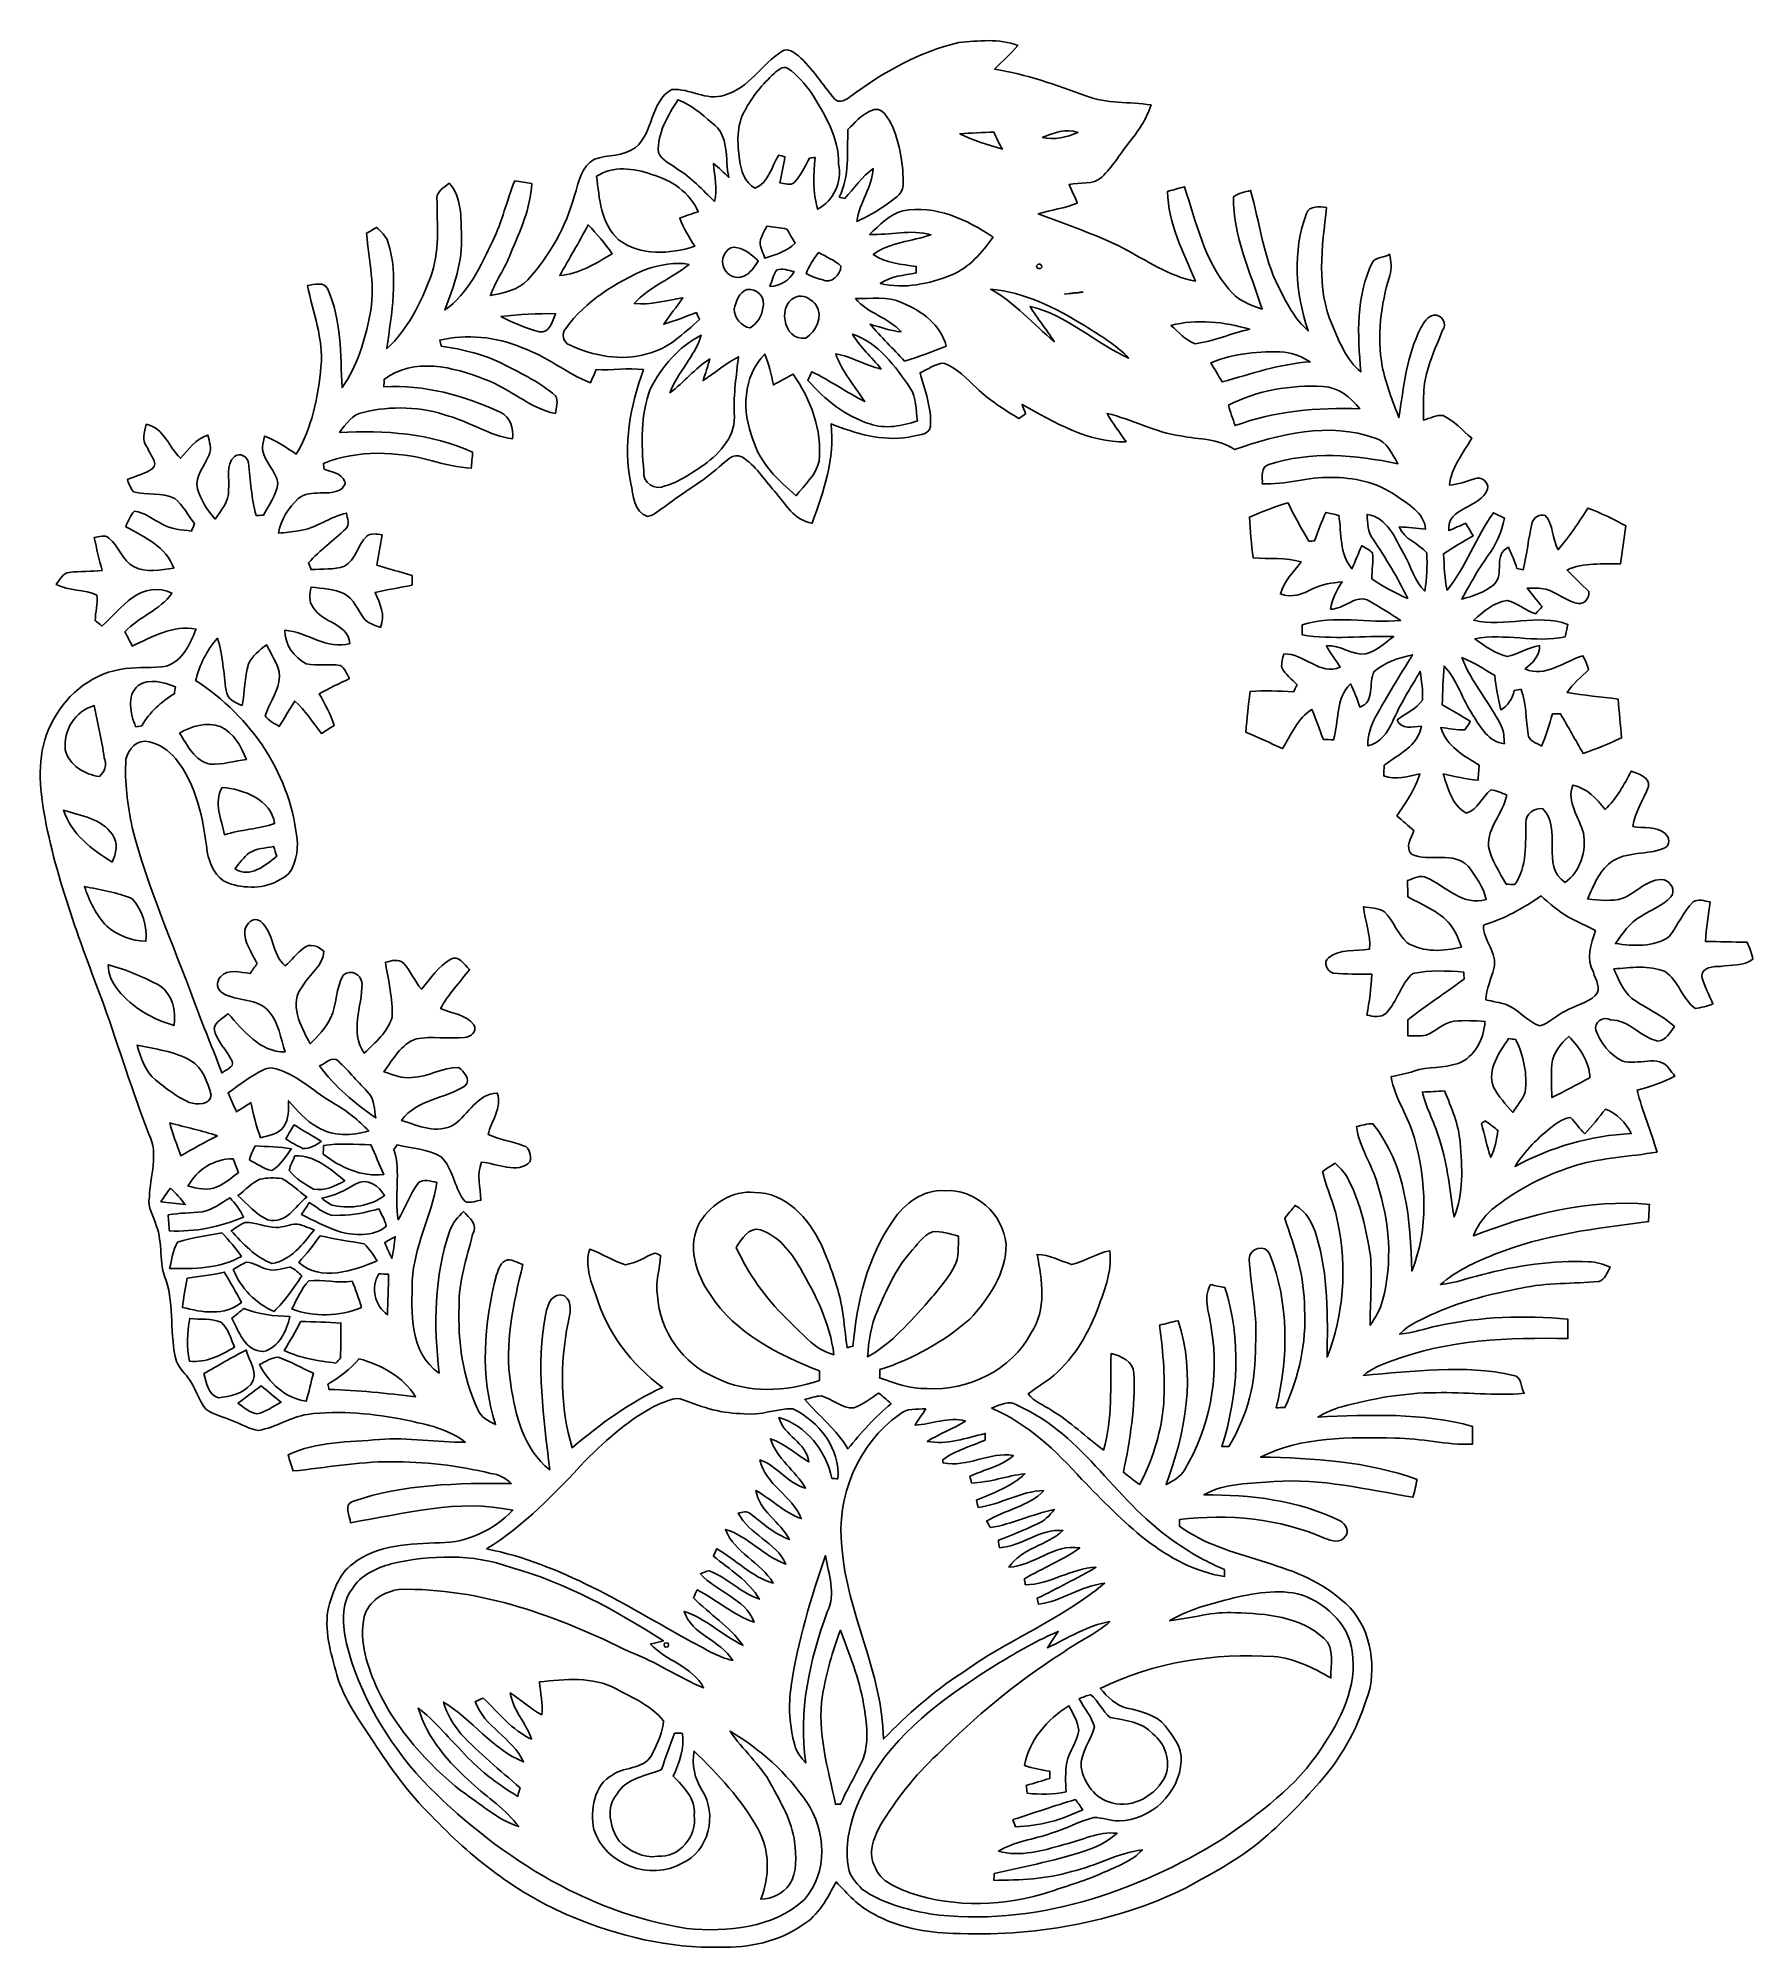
# Model space of a CAD drawing. Header units: centimetres. Extents: x -13.8 to 14.3, y -15.8 to 15.5.
import ezdxf

# ---------------------------------------------------------------- set-up
doc = ezdxf.new("R2010")
doc.units = ezdxf.units.CM
doc.header["$MEASUREMENT"] = 0
doc.layers.add('Layer 1', color=7, linetype='Continuous')

msp = doc.modelspace()

# ---------------------------------------------------------------- linework, layer by layer
at = {"layer": 'Layer 1', "color": 251}
for points, knots in [([(1.31092, 15.41004), (1.62948, 15.43932), (1.97097, 15.48165), (2.27753, 15.36312), (2.27753, 15.36312), (2.16394, 15.22095), (2.02071, 15.10736), (1.8983, 14.97401), (1.8983, 14.97401), (2.413, 14.89357), (2.90407, 14.71612), (3.39161, 14.53938), (3.39161, 14.53938), (3.73451, 14.40251), (4.10281, 14.44484), (4.45841, 14.39016), (4.45841, 14.39016), (4.38573, 14.15556), (4.24109, 13.95236), (4.0894, 13.76257), (4.0894, 13.76257), (3.94406, 13.57806), (3.82411, 13.37134), (3.65231, 13.20941), (3.65231, 13.20941), (3.5112, 13.07324), (3.29212, 13.12686), (3.11573, 13.08982), (3.11573, 13.08982), (3.16265, 12.98716), (3.21063, 12.88521), (3.25085, 12.77937), (3.25085, 12.77937), (3.04377, 12.70212), (2.82328, 12.67213), (2.61267, 12.60687), (2.61267, 12.60687), (3.07834, 12.42589), (3.55635, 12.27173), (4.00262, 12.04524), (4.00262, 12.04524), (4.38503, 11.84487), (4.75192, 11.58769), (5.18336, 11.50444), (5.18336, 11.50444), (4.98898, 11.97963), (4.73463, 12.446), (4.72793, 12.97305), (4.72793, 12.97305), (4.82177, 12.99916), (4.90537, 13.02597), (5.00345, 13.0496), (5.00345, 13.0496), (5.19853, 12.47563), (5.32236, 11.84839), (5.73229, 11.37638), (5.73229, 11.37638), (5.85893, 11.19188), (6.07624, 11.12167), (6.27556, 11.04583), (6.27556, 11.04583), (6.08965, 11.65049), (5.79332, 12.24139), (5.80884, 12.88803), (5.80884, 12.88803), (5.89068, 12.94694), (5.99228, 12.96035), (6.08789, 12.99175), (6.08789, 12.99175), (6.23641, 12.4647), (6.2932, 11.9059), (6.54403, 11.41201), (6.54403, 11.41201), (6.67561, 11.15483), (6.80685, 10.88249), (7.03121, 10.69234), (7.03121, 10.69234), (6.82025, 11.30547), (6.77086, 11.99974), (7.00193, 12.61322), (7.00193, 12.61322), (7.0552, 12.74939), (7.21395, 12.7254), (7.32931, 12.71094), (7.32931, 12.71094), (7.26087, 12.07064), (7.15327, 11.38414), (7.42774, 10.77771), (7.42774, 10.77771), (7.54451, 10.50749), (7.65528, 10.21009), (7.8934, 10.02206), (7.8934, 10.02206), (7.8359, 10.6232), (7.80979, 11.26067), (8.08143, 11.81841), (8.08143, 11.81841), (8.14282, 11.90907), (8.28287, 11.88438), (8.36189, 11.9447), (8.36189, 11.9447), (8.38447, 11.8304), (8.40352, 11.71046), (8.36577, 11.59686), (8.36577, 11.59686), (8.21761, 11.1192), (8.1534, 10.60662), (8.24195, 10.11132), (8.24195, 10.11132), (8.30509, 9.82416), (8.40458, 9.54546), (8.5157, 9.27347), (8.5157, 9.27347), (8.59155, 9.77053), (8.63988, 10.28806), (8.87412, 10.74208), (8.87412, 10.74208), (8.92281, 10.82887), (8.98243, 10.92764), (9.0872, 10.95163), (9.0872, 10.95163), (9.21032, 10.96257), (9.32074, 10.80382), (9.22302, 10.69305), (9.22302, 10.69305), (9.15317, 10.49196), (9.05263, 10.30217), (8.99901, 10.09544), (8.99901, 10.09544), (8.89776, 9.81851), (8.92104, 9.52041), (8.91611, 9.23149), (8.91611, 9.23149), (9.02123, 9.25654), (9.12601, 9.32427), (9.23643, 9.30451), (9.23643, 9.30451), (9.41776, 9.2202), (9.55499, 9.06498), (9.70668, 8.93762), (9.70668, 8.93762), (9.56839, 8.68892), (9.36978, 8.4642), (9.34226, 8.16822), (9.34226, 8.16822), (9.48302, 8.17915), (9.61672, 8.22466), (9.74972, 8.27052), (9.74972, 8.27052), (9.85273, 8.31956), (9.99984, 8.2169), (9.96315, 8.10013), (9.96315, 8.10013), (9.85379, 7.78051), (9.29287, 7.81614), (9.33203, 7.42386), (9.33203, 7.42386), (9.42375, 7.46301), (9.51512, 7.50429), (9.6079, 7.54309), (9.6079, 7.54309), (9.64882, 7.47501), (9.68939, 7.40622), (9.72855, 7.33672), (9.72855, 7.33672), (9.56275, 7.24535), (9.40082, 7.14763), (9.24384, 7.04215), (9.24384, 7.04215), (9.25759, 6.84389), (9.26042, 6.64245), (9.30275, 6.44701), (9.30275, 6.44701), (9.61602, 6.8326), (9.77512, 7.31202), (10.06228, 7.7149), (10.06228, 7.7149), (10.12225, 7.68456), (10.18222, 7.65422), (10.2429, 7.62423), (10.2429, 7.62423), (10.19316, 7.40128), (10.10497, 7.18573), (9.96632, 7.00299), (9.96632, 7.00299), (9.80652, 6.78074), (9.67564, 6.53979), (9.54193, 6.30132), (9.54193, 6.30132), (9.72855, 6.35176), (9.92681, 6.41032), (10.07216, 6.54403), (10.07216, 6.54403), (10.25137, 6.7123), (10.05064, 7.03545), (10.30605, 7.15081), (10.30605, 7.15081), (10.36179, 7.03827), (10.408, 6.92221), (10.44646, 6.80226), (10.44646, 6.80226), (10.47221, 6.79732), (10.52371, 6.78744), (10.54947, 6.78215), (10.54947, 6.78215), (10.60944, 7.03721), (10.63484, 7.29897), (10.69446, 7.55368), (10.69446, 7.55368), (10.72409, 7.64293), (10.81899, 7.69514), (10.91106, 7.67045), (10.91106, 7.67045), (11.04653, 7.51769), (11.02042, 7.28592), (11.12132, 7.11129), (11.12132, 7.11129), (11.30229, 7.32402), (11.46246, 7.55332), (11.60498, 7.79321), (11.60498, 7.79321), (11.81947, 7.71243), (12.02514, 7.60977), (12.22763, 7.50147), (12.22763, 7.50147), (12.19764, 7.29368), (12.16801, 7.08625), (12.13873, 6.87846), (12.13873, 6.87846), (11.84945, 6.87035), (11.53619, 6.90915), (11.26843, 6.77792), (11.26843, 6.77792), (11.37708, 6.65198), (11.50514, 6.54685), (11.62085, 6.42761), (11.62085, 6.42761), (11.63743, 6.32531), (11.55771, 6.21665), (11.4487, 6.23041), (11.4487, 6.23041), (11.25396, 6.26216), (11.1058, 6.41456), (10.91706, 6.46465), (10.91706, 6.46465), (10.81758, 6.48582), (10.71633, 6.47912), (10.61649, 6.48335), (10.61649, 6.48335), (10.69164, 6.37752), (10.77842, 6.28086), (10.85815, 6.17855), (10.85815, 6.17855), (10.82287, 6.14045), (10.78794, 6.10164), (10.75337, 6.06284), (10.75337, 6.06284), (10.58721, 6.11364), (10.45316, 6.23888), (10.28524, 6.28156), (10.28524, 6.28156), (10.0711, 6.24769), (9.89471, 6.09917), (9.73984, 5.95701), (9.73984, 5.95701), (10.24537, 5.83177), (10.78054, 6.07272), (11.28007, 5.88786), (11.28007, 5.88786), (11.26525, 5.81942), (11.24973, 5.75098), (11.23421, 5.68219), (11.23421, 5.68219), (10.74561, 5.58165), (10.24572, 5.74957), (9.75783, 5.6515), (9.75783, 5.6515), (9.92258, 5.53861), (10.08874, 5.40702), (10.28594, 5.36116), (10.28594, 5.36116), (10.46903, 5.39715), (10.62672, 5.51427), (10.8137, 5.54284), (10.8137, 5.54284), (10.82957, 5.36893), (10.69799, 5.25851), (10.57875, 5.15867), (10.57875, 5.15867), (10.91036, 5.0105), (11.21939, 5.28743), (11.52596, 5.37457), (11.52596, 5.37457), (11.56053, 5.29978), (11.60251, 5.2264), (11.61662, 5.14421), (11.61662, 5.14421), (11.49879, 5.02285), (11.36297, 4.91772), (11.26772, 4.77591), (11.26772, 4.77591), (11.54218, 4.72017), (11.82405, 4.70923), (12.10098, 4.66654), (12.10098, 4.66654), (12.11968, 4.45488), (12.14261, 4.24392), (12.15954, 4.0319), (12.15954, 4.0319), (11.95387, 3.93665), (11.74432, 3.84881), (11.52878, 3.7779), (11.52878, 3.7779), (11.40672, 3.9938), (11.2843, 4.2097), (11.15942, 4.42383), (11.15942, 4.42383), (11.11567, 4.42454), (11.07193, 4.42524), (11.02889, 4.4256), (11.02889, 4.4256), (10.97315, 4.24815), (10.92729, 4.06647), (10.8458, 3.89819), (10.8458, 3.89819), (10.76854, 3.95146), (10.63837, 3.97792), (10.62955, 4.08905), (10.62955, 4.08905), (10.58968, 4.33388), (10.60344, 4.58929), (10.51454, 4.82388), (10.51454, 4.82388), (10.48702, 4.82), (10.43129, 4.81224), (10.40377, 4.80836), (10.40377, 4.80836), (10.36673, 4.67713), (10.30746, 4.55542), (10.18187, 4.49192), (10.18187, 4.49192), (10.13848, 4.67677), (10.10214, 4.86304), (10.08486, 5.05213), (10.08486, 5.05213), (9.90741, 5.15302), (9.73843, 5.27121), (9.54652, 5.34423), (9.54652, 5.34423), (9.69645, 4.93642), (10.00054, 4.61292), (10.19034, 4.22628), (10.19034, 4.22628), (10.23514, 4.13561), (10.23549, 4.0326), (10.24114, 3.93382), (10.24114, 3.93382), (9.98008, 3.96628), (9.85061, 4.20299), (9.72644, 4.4002), (9.72644, 4.4002), (9.55075, 4.65878), (9.47455, 4.97875), (9.25371, 5.20735), (9.25371, 5.20735), (9.2396, 4.99639), (9.23078, 4.78508), (9.22302, 4.57376), (9.22302, 4.57376), (9.37648, 4.48416), (9.53135, 4.39632), (9.68304, 4.30318), (9.68304, 4.30318), (9.65447, 4.25591), (9.62801, 4.20688), (9.59344, 4.16348), (9.59344, 4.16348), (9.46221, 4.15219), (9.32991, 4.19065), (9.20044, 4.19841), (9.20044, 4.19841), (9.29569, 3.89149), (9.57651, 3.74086), (9.8298, 3.58422), (9.8298, 3.58422), (9.82451, 3.52249), (9.81463, 3.39866), (9.80969, 3.33657), (9.80969, 3.33657), (9.61672, 3.35633), (9.42834, 3.39937), (9.2396, 3.44099), (9.2396, 3.44099), (9.31651, 3.21134), (9.3853, 2.92559), (9.61707, 2.80176), (9.61707, 2.80176), (9.80793, 2.84798), (9.87249, 3.0667), (10.01677, 3.17994), (10.01677, 3.17994), (10.11026, 3.17535), (10.19422, 3.12843), (10.2803, 3.09563), (10.2803, 3.09563), (10.22315, 2.79718), (9.95927, 2.56858), (9.98079, 2.25249), (9.98079, 2.25249), (10.02559, 2.02812), (10.16035, 1.83409), (10.27042, 1.63759), (10.27042, 1.63759), (10.3057, 1.63583), (10.37625, 1.63266), (10.41188, 1.63089), (10.41188, 1.63089), (10.61826, 1.93075), (10.58439, 2.29941), (10.59321, 2.64301), (10.59321, 2.64301), (10.58721, 2.78659), (10.73714, 2.89384), (10.87191, 2.87091), (10.87191, 2.87091), (11.1954, 2.54706), (10.82851, 1.92899), (11.23562, 1.66546), (11.23562, 1.66546), (11.48221, 1.8415), (11.59016, 2.18369), (11.53372, 2.47509), (11.53372, 2.47509), (11.46634, 2.73121), (11.25361, 2.97886), (11.36015, 3.25649), (11.36015, 3.25649), (11.59192, 3.20993), (11.75138, 3.03671), (11.89073, 2.85962), (11.89073, 2.85962), (12.07558, 3.03706), (12.20011, 3.26108), (12.31653, 3.4865), (12.31653, 3.4865), (12.42236, 3.44981), (12.62803, 3.39019), (12.59981, 3.23427), (12.59981, 3.23427), (12.52255, 3.01378), (12.37297, 2.82116), (12.34546, 2.58233), (12.34546, 2.58233), (12.51303, 2.54), (12.73387, 2.59856), (12.8711, 2.46451), (12.8711, 2.46451), (12.94095, 2.40806), (12.96317, 2.2733), (12.86686, 2.23202), (12.86686, 2.23202), (12.58711, 2.10291), (12.23469, 2.18652), (11.98033, 1.99143), (11.98033, 1.99143), (11.78666, 1.84538), (11.69882, 1.60937), (11.60392, 1.39524), (11.60392, 1.39524), (11.79477, 1.37866), (11.99233, 1.34726), (12.18036, 1.40688), (12.18036, 1.40688), (12.40966, 1.49825), (12.58358, 1.73778), (12.85557, 1.71062), (12.85557, 1.71062), (12.96741, 1.67499), (13.05172, 1.53141), (12.96494, 1.4291), (12.96494, 1.4291), (12.83229, 1.28235), (12.63474, 1.21603), (12.47175, 1.10878), (12.47175, 1.10878), (12.28866, 1.01036), (12.17859, 0.82797), (12.05865, 0.66569), (12.05865, 0.66569), (12.35146, 0.62618), (12.68624, 0.59619), (12.94024, 0.78211), (12.94024, 0.78211), (13.08029, 0.96344), (13.16743, 1.18216), (13.33006, 1.34691), (13.33006, 1.34691), (13.41367, 1.40229), (13.51633, 1.35996), (13.60664, 1.34938), (13.60664, 1.34938), (13.57771, 1.13383), (13.54596, 0.91863), (13.53044, 0.70132), (13.53044, 0.70132), (13.75692, 0.69532), (13.98482, 0.69074), (14.21236, 0.68792), (14.21236, 0.68792), (14.25116, 0.59866), (14.29456, 0.50871), (14.30655, 0.41063), (14.30655, 0.41063), (14.16403, 0.28046), (13.94883, 0.32773), (13.77668, 0.29069), (13.77668, 0.29069), (13.66943, 0.29633), (13.46306, 0.27799), (13.47294, 0.12312), (13.47294, 0.12312), (13.50927, -0.03387), (13.5957, -0.17392), (13.65356, -0.3235), (13.65356, -0.3235), (13.56042, -0.35842), (13.46094, -0.38418), (13.36287, -0.39688), (13.36287, -0.39688), (13.15014, -0.24024), (13.09123, 0.05609), (12.87145, 0.20602), (12.87145, 0.20602), (12.60687, 0.31574), (12.30947, 0.27234), (12.0329, 0.25083), (12.0329, 0.25083), (12.10839, 0.07938), (12.18283, -0.10513), (12.32535, -0.23248), (12.32535, -0.23248), (12.55219, -0.39511), (12.82136, -0.49742), (13.0242, -0.69497), (13.0242, -0.69497), (12.95188, -0.78599), (12.88239, -0.92181), (12.75362, -0.93063), (12.75362, -0.93063), (12.47034, -0.87171), (12.28302, -0.57891), (11.97645, -0.58526), (11.97645, -0.58526), (11.86145, -0.51012), (11.69635, -0.63006), (11.73656, -0.75248), (11.73656, -0.75248), (11.81982, -0.96344), (11.96269, -1.16417), (12.17754, -1.25695), (12.17754, -1.25695), (12.41989, -1.33809), (12.76667, -1.13806), (12.93636, -1.38254), (12.93636, -1.38254), (12.96882, -1.4224), (12.99916, -1.46368), (13.03055, -1.5053), (13.03055, -1.5053), (12.83617, -1.60973), (12.62697, -1.67711), (12.41531, -1.7339), (12.41531, -1.7339), (12.49821, -2.07927), (12.63932, -2.407), (12.73881, -2.74779), (12.73881, -2.74779), (12.29995, -2.82258), (11.85122, -2.83916), (11.42153, -2.96157), (11.42153, -2.96157), (10.97774, -3.10092), (10.55052, -3.30024), (10.1794, -3.58316), (10.1794, -3.58316), (9.97902, -3.70981), (9.82239, -3.89714), (9.73349, -4.11727), (9.73349, -4.11727), (10.64789, -3.76414), (11.62579, -3.51367), (12.61427, -3.60433), (12.61427, -3.60433), (12.60934, -3.69711), (12.60475, -3.79024), (12.60052, -3.88373), (12.60052, -3.88373), (11.74538, -3.9945), (10.87437, -4.09822), (10.06934, -4.4256), (10.06934, -4.4256), (9.76066, -4.5533), (9.44668, -4.69053), (9.1948, -4.91561), (9.1948, -4.91561), (9.42552, -4.89479), (9.64177, -4.80695), (9.86614, -4.75544), (9.86614, -4.75544), (10.43799, -4.6034), (11.03066, -4.52014), (11.62332, -4.54237), (11.62332, -4.54237), (11.74468, -4.5466), (11.8618, -4.58576), (11.97363, -4.63021), (11.97363, -4.63021), (11.91966, -4.71064), (11.89672, -4.84293), (11.78666, -4.8641), (11.78666, -4.8641), (11.36368, -4.90467), (10.93329, -4.8828), (10.51631, -4.97381), (10.51631, -4.97381), (10.04076, -5.07048), (9.56134, -5.17419), (9.11789, -5.37704), (9.11789, -5.37704), (8.91046, -5.47441), (8.6868, -5.55872), (8.52452, -5.7277), (8.52452, -5.7277), (8.73866, -5.709), (8.94151, -5.63527), (9.1507, -5.59012), (9.1507, -5.59012), (9.84744, -5.43948), (10.56781, -5.41726), (11.27689, -5.47934), (11.27689, -5.47934), (11.28042, -5.58588), (11.28077, -5.69277), (11.27972, -5.80037), (11.27972, -5.80037), (10.31028, -5.77921), (9.31474, -5.81519), (8.39858, -6.1655), (8.39858, -6.1655), (8.23383, -6.22406), (8.06767, -6.28791), (7.93256, -6.40186), (7.93256, -6.40186), (8.74783, -6.33871), (9.58215, -6.21912), (10.39142, -6.40151), (10.39142, -6.40151), (10.52759, -6.42126), (10.51066, -6.6107), (10.56499, -6.69466), (10.56499, -6.69466), (10.08309, -6.74053), (9.60085, -6.67173), (9.11895, -6.68514), (9.11895, -6.68514), (8.5979, -6.68761), (8.08143, -6.77968), (7.58014, -6.91515), (7.58014, -6.91515), (7.44185, -6.95219), (7.31132, -7.01357), (7.18785, -7.08448), (7.18785, -7.08448), (8.0324, -7.04674), (8.8967, -7.00828), (9.72114, -7.23688), (9.72114, -7.23688), (9.72079, -7.3092), (9.72079, -7.45384), (9.72079, -7.52581), (9.72079, -7.52581), (9.29428, -7.5505), (8.87589, -7.42386), (8.44973, -7.42915), (8.44973, -7.42915), (7.71419, -7.41116), (6.92609, -7.40057), (6.25122, -7.73783), (6.25122, -7.73783), (7.11306, -7.75476), (7.99536, -7.80803), (8.81309, -8.10366), (8.81309, -8.10366), (8.79122, -8.19926), (8.77323, -8.30157), (8.74289, -8.39646), (8.74289, -8.39646), (7.99218, -8.27017), (7.24253, -8.08426), (6.47453, -8.13858), (6.47453, -8.13858), (6.09036, -8.17457), (5.66808, -8.15622), (5.32412, -8.3566), (5.32412, -8.3566), (6.0833, -8.35766), (6.86541, -8.43915), (7.55262, -8.78487), (7.55262, -8.78487), (7.63482, -8.83214), (7.72336, -8.96338), (7.63164, -9.04205), (7.63164, -9.04205), (7.56109, -9.16058), (7.41292, -9.10414), (7.30603, -9.06956), (7.30603, -9.06956), (6.56131, -8.74113), (5.72417, -8.66246), (4.92125, -8.763), (4.92125, -8.763), (4.92231, -8.78981), (4.92407, -8.84343), (4.92478, -8.87024), (4.92478, -8.87024), (5.71959, -9.45374), (6.81743, -9.40153), (7.56532, -10.07251), (7.56532, -10.07251), (8.00276, -10.39883), (8.13576, -10.99291), (8.04545, -11.50937), (8.04545, -11.50937), (7.8994, -12.02373), (7.66727, -12.51973), (7.32402, -12.93283), (7.32402, -12.93283), (7.03227, -13.28526), (6.71124, -13.61405), (6.37117, -13.92026), (6.37117, -13.92026), (5.97217, -14.28362), (5.49169, -14.53797), (5.02003, -14.79268), (5.02003, -14.79268), (3.84739, -15.37229), (2.51777, -15.58854), (1.21779, -15.53386), (1.21779, -15.53386), (0.76976, -15.51623), (0.30939, -15.44073), (-0.08467, -15.21495), (-0.08467, -15.21495), (-0.32949, -15.09501), (-0.51118, -14.88581), (-0.69462, -14.69072), (-0.69462, -14.69072), (-0.83926, -14.95249), (-0.98249, -15.24353), (-1.2513, -15.39981), (-1.2513, -15.39981), (-1.63971, -15.67039), (-2.12443, -15.77446), (-2.59256, -15.75788), (-2.59256, -15.75788), (-3.42971, -15.7861), (-4.25803, -15.57584), (-5.02673, -15.25799), (-5.02673, -15.25799), (-5.90797, -14.89463), (-6.67314, -14.29279), (-7.32437, -13.60417), (-7.32437, -13.60417), (-7.69267, -13.24645), (-7.98936, -12.82559), (-8.26982, -12.39802), (-8.26982, -12.39802), (-8.49418, -12.04912), (-8.75312, -11.7094), (-8.86672, -11.30406), (-8.86672, -11.30406), (-8.96514, -10.94317), (-9.08614, -10.56252), (-9.00077, -10.18611), (-9.00077, -10.18611), (-8.91999, -9.93493), (-8.83849, -9.64882), (-8.60919, -9.48937), (-8.60919, -9.48937), (-8.20984, -9.16058), (-7.66692, -9.16481), (-7.17797, -9.13977), (-7.17797, -9.13977), (-6.73029, -9.13977), (-6.29567, -8.9281), (-5.98734, -8.60954), (-5.98734, -8.60954), (-6.87881, -8.41516), (-7.76958, -8.66704), (-8.64588, -8.81345), (-8.64588, -8.81345), (-8.65293, -8.69456), (-8.75912, -8.52276), (-8.61201, -8.46526), (-8.61201, -8.46526), (-7.78051, -8.1788), (-6.88375, -8.16222), (-6.0131, -8.17316), (-6.0131, -8.17316), (-6.10306, -8.08037), (-6.22265, -8.02287), (-6.35106, -8.00594), (-6.35106, -8.00594), (-6.88728, -7.87753), (-7.43903, -7.8105), (-7.99077, -7.81614), (-7.99077, -7.81614), (-8.52593, -7.81085), (-9.05298, -7.91739), (-9.58427, -7.96572), (-9.58427, -7.96572), (-9.61319, -7.87823), (-9.64071, -7.79004), (-9.66576, -7.70149), (-9.66576, -7.70149), (-9.20221, -7.47959), (-8.67198, -7.49547), (-8.17139, -7.45031), (-8.17139, -7.45031), (-7.70184, -7.4101), (-7.23406, -7.50358), (-6.76557, -7.49512), (-6.76557, -7.49512), (-7.04215, -7.27463), (-7.39528, -7.21007), (-7.73007, -7.13246), (-7.73007, -7.13246), (-8.2617, -7.0298), (-8.80921, -6.96877), (-9.34896, -7.04003), (-9.34896, -7.04003), (-9.62872, -7.08342), (-9.86966, -7.25417), (-10.14624, -7.30179), (-10.14624, -7.30179), (-10.30464, -7.28874), (-10.43905, -7.19138), (-10.58616, -7.14057), (-10.58616, -7.14057), (-10.72656, -7.07637), (-10.88813, -7.04991), (-11.01231, -6.95431), (-11.01231, -6.95431), (-11.13861, -6.79979), (-11.18164, -6.59447), (-11.30653, -6.43855), (-11.30653, -6.43855), (-11.36968, -6.35071), (-11.45187, -6.27415), (-11.49421, -6.17326), (-11.49421, -6.17326), (-11.60674, -5.74005), (-11.52878, -5.27579), (-11.66001, -4.84681), (-11.66001, -4.84681), (-11.78983, -4.56389), (-11.70834, -4.23827), (-11.82405, -3.95076), (-11.82405, -3.95076), (-11.86568, -3.79695), (-11.97293, -3.65372), (-11.93412, -3.48686), (-11.93412, -3.48686), (-11.92812, -3.14466), (-11.77784, -2.77636), (-11.94259, -2.45498), (-11.94259, -2.45498), (-12.21281, -1.75683), (-12.43436, -1.04105), (-12.68307, -0.33514), (-12.68307, -0.33514), (-13.08241, 0.72919), (-13.49481, 1.79952), (-13.68108, 2.92594), (-13.68108, 2.92594), (-13.74987, 3.39407), (-13.75551, 3.91231), (-13.50398, 4.33105), (-13.50398, 4.33105), (-13.27362, 4.77238), (-12.82806, 5.10646), (-12.32923, 5.16502), (-12.32923, 5.16502), (-12.10663, 5.19712), (-11.87909, 5.16996), (-11.65648, 5.20594), (-11.65648, 5.20594), (-11.38414, 5.29343), (-11.26984, 5.5693), (-11.17247, 5.81131), (-11.17247, 5.81131), (-11.55065, 5.8868), (-11.88685, 5.68149), (-12.21634, 5.53403), (-12.21634, 5.53403), (-12.25621, 5.61164), (-12.29607, 5.68925), (-12.33593, 5.76686), (-12.33593, 5.76686), (-12.1091, 6.01239), (-11.76126, 6.12175), (-11.56794, 6.39727), (-11.56794, 6.39727), (-11.77255, 6.51228), (-12.03325, 6.45971), (-12.21528, 6.32389), (-12.21528, 6.32389), (-12.39838, 6.18913), (-12.54301, 6.01133), (-12.71341, 5.86176), (-12.71341, 5.86176), (-12.74974, 5.89174), (-12.78573, 5.92138), (-12.82206, 5.95101), (-12.82206, 5.95101), (-12.82277, 6.08859), (-12.77549, 6.22653), (-12.79454, 6.36411), (-12.79454, 6.36411), (-12.99916, 6.46889), (-13.25492, 6.42726), (-13.46024, 6.54297), (-13.46024, 6.54297), (-13.3985, 6.61423), (-13.35511, 6.73417), (-13.24645, 6.74017), (-13.24645, 6.74017), (-13.06865, 6.75922), (-12.88944, 6.75181), (-12.71129, 6.7691), (-12.71129, 6.7691), (-12.75503, 6.94937), (-12.80195, 7.12893), (-12.83864, 7.31097), (-12.83864, 7.31097), (-12.75962, 7.32014), (-12.66613, 7.36247), (-12.59769, 7.30109), (-12.59769, 7.30109), (-12.43259, 7.1695), (-12.38179, 6.92961), (-12.18741, 6.82872), (-12.18741, 6.82872), (-11.98633, 6.72536), (-11.75068, 6.78603), (-11.5383, 6.80649), (-11.5383, 6.80649), (-11.6586, 7.16492), (-12.0209, 7.31555), (-12.32323, 7.48771), (-12.32323, 7.48771), (-12.28302, 7.57449), (-12.25091, 7.67115), (-12.18001, 7.73959), (-12.18001, 7.73959), (-12.01103, 7.72125), (-11.87662, 7.60271), (-11.72916, 7.53004), (-11.72916, 7.53004), (-11.58381, 7.44114), (-11.40848, 7.43867), (-11.24444, 7.41468), (-11.24444, 7.41468), (-11.22962, 7.45561), (-11.21445, 7.49653), (-11.19893, 7.53745), (-11.19893, 7.53745), (-11.30053, 7.67891), (-11.38484, 7.83625), (-11.51996, 7.94985), (-11.51996, 7.94985), (-11.72986, 8.05074), (-11.97469, 7.99924), (-12.19518, 8.05674), (-12.19518, 8.05674), (-12.23892, 8.11847), (-12.27279, 8.18586), (-12.29678, 8.25817), (-12.29678, 8.25817), (-12.16131, 8.31779), (-12.01067, 8.34813), (-11.88861, 8.43421), (-11.88861, 8.43421), (-11.77572, 8.53652), (-11.93941, 8.67304), (-11.96269, 8.77429), (-11.96269, 8.77429), (-12.07311, 8.88753), (-12.01879, 9.03499), (-11.98668, 9.1634), (-11.98668, 9.1634), (-11.69564, 9.09849), (-11.61909, 8.79299), (-11.42894, 8.60848), (-11.42894, 8.60848), (-11.29489, 8.75171), (-11.17882, 8.92528), (-10.97986, 8.98701), (-10.97986, 8.98701), (-10.95798, 8.88259), (-10.90648, 8.76794), (-10.95904, 8.66422), (-10.95904, 8.66422), (-11.02995, 8.48184), (-11.19364, 8.31921), (-11.14954, 8.10966), (-11.14954, 8.10966), (-11.09627, 7.92339), (-10.98797, 7.75688), (-10.86026, 7.61294), (-10.86026, 7.61294), (-10.75831, 7.75617), (-10.62778, 7.90081), (-10.64084, 8.09166), (-10.64084, 8.09166), (-10.61932, 8.26876), (-10.69763, 8.49912), (-10.541, 8.63635), (-10.541, 8.63635), (-10.45386, 8.70691), (-10.32863, 8.63635), (-10.31593, 8.53122), (-10.31593, 8.53122), (-10.27677, 8.24477), (-10.27113, 7.95196), (-10.18787, 7.67256), (-10.18787, 7.67256), (-10.15859, 7.67292), (-10.09968, 7.67362), (-10.07004, 7.67362), (-10.07004, 7.67362), (-9.98255, 7.84507), (-9.85273, 8.00629), (-9.83192, 8.20208), (-9.83192, 8.20208), (-9.86614, 8.40176), (-10.04958, 8.54287), (-10.08521, 8.7436), (-10.08521, 8.7436), (-10.09121, 8.82086), (-10.06616, 8.89635), (-10.05134, 8.97114), (-10.05134, 8.97114), (-9.86543, 8.8967), (-9.69927, 8.78452), (-9.53276, 8.67586), (-9.53276, 8.67586), (-9.27241, 9.10449), (-9.17258, 9.61566), (-9.12777, 10.10849), (-9.12777, 10.10849), (-9.08121, 10.56711), (-9.26289, 10.99432), (-9.34826, 11.43459), (-9.34826, 11.43459), (-9.24101, 11.44658), (-9.07098, 11.5062), (-9.017, 11.37391), (-9.017, 11.37391), (-8.7884, 10.86944), (-8.81133, 10.30499), (-8.78311, 9.76454), (-8.78311, 9.76454), (-8.53334, 10.11061), (-8.41022, 10.5343), (-8.32873, 10.9474), (-8.32873, 10.9474), (-8.22995, 11.39155), (-8.34461, 11.84416), (-8.37988, 12.28901), (-8.37988, 12.28901), (-8.32626, 12.32076), (-8.27299, 12.35287), (-8.21972, 12.38567), (-8.21972, 12.38567), (-8.14811, 12.31547), (-8.06732, 12.24703), (-8.03134, 12.15002), (-8.03134, 12.15002), (-7.85072, 11.57817), (-7.97489, 10.98127), (-8.04757, 10.40236), (-8.04757, 10.40236), (-7.71102, 10.71915), (-7.49512, 11.13896), (-7.33531, 11.56652), (-7.33531, 11.56652), (-7.17726, 11.98174), (-7.22948, 12.43048), (-7.22877, 12.86439), (-7.22877, 12.86439), (-7.23194, 12.98363), (-7.10353, 13.0369), (-7.0298, 13.10746), (-7.0298, 13.10746), (-6.81637, 12.88203), (-6.84142, 12.54478), (-6.82625, 12.25903), (-6.82625, 12.25903), (-6.81073, 11.83428), (-6.94725, 11.424), (-7.10212, 11.03418), (-7.10212, 11.03418), (-6.71301, 11.30124), (-6.51228, 11.75526), (-6.31366, 12.16695), (-6.31366, 12.16695), (-6.16303, 12.48234), (-6.08683, 12.82488), (-5.95559, 13.14732), (-5.95559, 13.14732), (-5.86352, 13.13356), (-5.77109, 13.11875), (-5.67902, 13.10358), (-5.67902, 13.10358), (-5.69383, 12.69647), (-5.87446, 12.32394), (-6.02439, 11.95282), (-6.02439, 11.95282), (-6.11611, 11.71575), (-6.26992, 11.50867), (-6.35529, 11.26913), (-6.35529, 11.26913), (-6.13869, 11.31711), (-5.90127, 11.35592), (-5.74181, 11.52631), (-5.74181, 11.52631), (-5.38339, 11.91966), (-5.11916, 12.39696), (-4.97699, 12.9099), (-4.97699, 12.9099), (-4.90679, 13.11875), (-4.8701, 13.39497), (-4.64891, 13.50045), (-4.64891, 13.50045), (-4.43442, 13.5823), (-4.17689, 13.54208), (-3.98568, 13.68813), (-3.98568, 13.68813), (-3.67912, 13.93331), (-3.74579, 14.44272), (-3.38737, 14.64134), (-3.38737, 14.64134), (-3.09069, 14.66709), (-2.82187, 14.4459), (-2.52166, 14.55067), (-2.52166, 14.55067), (-2.11667, 14.66003), (-1.91911, 15.05938), (-1.58009, 15.26822), (-1.58009, 15.26822), (-1.48837, 15.32749), (-1.38712, 15.25094), (-1.31445, 15.1959), (-1.31445, 15.1959), (-1.08409, 14.98812), (-0.91652, 14.72106), (-0.71896, 14.48435), (-0.71896, 14.48435), (-0.641, 14.39898), (-0.52529, 14.48153), (-0.45614, 14.53409), (-0.45614, 14.53409), (0.07585, 14.92426), (0.66146, 15.26258), (1.31092, 15.41004), (1.31092, 15.41004), (1.31092, 15.41004), (1.31092, 15.41004), (1.31092, 15.41004)], [0, 0, 0, 0, 0.00337838, 0.00337838, 0.00337838, 0.00337838, 0.00675676, 0.00675676, 0.00675676, 0.00675676, 0.01013514, 0.01013514, 0.01013514, 0.01013514, 0.01351351, 0.01351351, 0.01351351, 0.01351351, 0.01689189, 0.01689189, 0.01689189, 0.01689189, 0.02027027, 0.02027027, 0.02027027, 0.02027027, 0.02364865, 0.02364865, 0.02364865, 0.02364865, 0.02702703, 0.02702703, 0.02702703, 0.02702703, 0.03040541, 0.03040541, 0.03040541, 0.03040541, 0.03378378, 0.03378378, 0.03378378, 0.03378378, 0.03716216, 0.03716216, 0.03716216, 0.03716216, 0.04054054, 0.04054054, 0.04054054, 0.04054054, 0.04391892, 0.04391892, 0.04391892, 0.04391892, 0.0472973, 0.0472973, 0.0472973, 0.0472973, 0.05067568, 0.05067568, 0.05067568, 0.05067568, 0.05405405, 0.05405405, 0.05405405, 0.05405405, 0.05743243, 0.05743243, 0.05743243, 0.05743243, 0.06081081, 0.06081081, 0.06081081, 0.06081081, 0.06418919, 0.06418919, 0.06418919, 0.06418919, 0.06756757, 0.06756757, 0.06756757, 0.06756757, 0.07094595, 0.07094595, 0.07094595, 0.07094595, 0.07432432, 0.07432432, 0.07432432, 0.07432432, 0.0777027, 0.0777027, 0.0777027, 0.0777027, 0.08108108, 0.08108108, 0.08108108, 0.08108108, 0.08445946, 0.08445946, 0.08445946, 0.08445946, 0.08783784, 0.08783784, 0.08783784, 0.08783784, 0.09121622, 0.09121622, 0.09121622, 0.09121622, 0.09459459, 0.09459459, 0.09459459, 0.09459459, 0.09797297, 0.09797297, 0.09797297, 0.09797297, 0.10135135, 0.10135135, 0.10135135, 0.10135135, 0.10472973, 0.10472973, 0.10472973, 0.10472973, 0.10810811, 0.10810811, 0.10810811, 0.10810811, 0.11148649, 0.11148649, 0.11148649, 0.11148649, 0.11486486, 0.11486486, 0.11486486, 0.11486486, 0.11824324, 0.11824324, 0.11824324, 0.11824324, 0.12162162, 0.12162162, 0.12162162, 0.12162162, 0.125, 0.125, 0.125, 0.125, 0.12837838, 0.12837838, 0.12837838, 0.12837838, 0.13175676, 0.13175676, 0.13175676, 0.13175676, 0.13513514, 0.13513514, 0.13513514, 0.13513514, 0.13851351, 0.13851351, 0.13851351, 0.13851351, 0.14189189, 0.14189189, 0.14189189, 0.14189189, 0.14527027, 0.14527027, 0.14527027, 0.14527027, 0.14864865, 0.14864865, 0.14864865, 0.14864865, 0.15202703, 0.15202703, 0.15202703, 0.15202703, 0.15540541, 0.15540541, 0.15540541, 0.15540541, 0.15878378, 0.15878378, 0.15878378, 0.15878378, 0.16216216, 0.16216216, 0.16216216, 0.16216216, 0.16554054, 0.16554054, 0.16554054, 0.16554054, 0.16891892, 0.16891892, 0.16891892, 0.16891892, 0.1722973, 0.1722973, 0.1722973, 0.1722973, 0.17567568, 0.17567568, 0.17567568, 0.17567568, 0.17905405, 0.17905405, 0.17905405, 0.17905405, 0.18243243, 0.18243243, 0.18243243, 0.18243243, 0.18581081, 0.18581081, 0.18581081, 0.18581081, 0.18918919, 0.18918919, 0.18918919, 0.18918919, 0.19256757, 0.19256757, 0.19256757, 0.19256757, 0.19594595, 0.19594595, 0.19594595, 0.19594595, 0.19932432, 0.19932432, 0.19932432, 0.19932432, 0.2027027, 0.2027027, 0.2027027, 0.2027027, 0.20608108, 0.20608108, 0.20608108, 0.20608108, 0.20945946, 0.20945946, 0.20945946, 0.20945946, 0.21283784, 0.21283784, 0.21283784, 0.21283784, 0.21621622, 0.21621622, 0.21621622, 0.21621622, 0.21959459, 0.21959459, 0.21959459, 0.21959459, 0.22297297, 0.22297297, 0.22297297, 0.22297297, 0.22635135, 0.22635135, 0.22635135, 0.22635135, 0.22972973, 0.22972973, 0.22972973, 0.22972973, 0.23310811, 0.23310811, 0.23310811, 0.23310811, 0.23648649, 0.23648649, 0.23648649, 0.23648649, 0.23986486, 0.23986486, 0.23986486, 0.23986486, 0.24324324, 0.24324324, 0.24324324, 0.24324324, 0.24662162, 0.24662162, 0.24662162, 0.24662162, 0.25, 0.25, 0.25, 0.25, 0.25337838, 0.25337838, 0.25337838, 0.25337838, 0.25675676, 0.25675676, 0.25675676, 0.25675676, 0.26013514, 0.26013514, 0.26013514, 0.26013514, 0.26351351, 0.26351351, 0.26351351, 0.26351351, 0.26689189, 0.26689189, 0.26689189, 0.26689189, 0.27027027, 0.27027027, 0.27027027, 0.27027027, 0.27364865, 0.27364865, 0.27364865, 0.27364865, 0.27702703, 0.27702703, 0.27702703, 0.27702703, 0.28040541, 0.28040541, 0.28040541, 0.28040541, 0.28378378, 0.28378378, 0.28378378, 0.28378378, 0.28716216, 0.28716216, 0.28716216, 0.28716216, 0.29054054, 0.29054054, 0.29054054, 0.29054054, 0.29391892, 0.29391892, 0.29391892, 0.29391892, 0.2972973, 0.2972973, 0.2972973, 0.2972973, 0.30067568, 0.30067568, 0.30067568, 0.30067568, 0.30405405, 0.30405405, 0.30405405, 0.30405405, 0.30743243, 0.30743243, 0.30743243, 0.30743243, 0.31081081, 0.31081081, 0.31081081, 0.31081081, 0.31418919, 0.31418919, 0.31418919, 0.31418919, 0.31756757, 0.31756757, 0.31756757, 0.31756757, 0.32094595, 0.32094595, 0.32094595, 0.32094595, 0.32432432, 0.32432432, 0.32432432, 0.32432432, 0.3277027, 0.3277027, 0.3277027, 0.3277027, 0.33108108, 0.33108108, 0.33108108, 0.33108108, 0.33445946, 0.33445946, 0.33445946, 0.33445946, 0.33783784, 0.33783784, 0.33783784, 0.33783784, 0.34121622, 0.34121622, 0.34121622, 0.34121622, 0.34459459, 0.34459459, 0.34459459, 0.34459459, 0.34797297, 0.34797297, 0.34797297, 0.34797297, 0.35135135, 0.35135135, 0.35135135, 0.35135135, 0.35472973, 0.35472973, 0.35472973, 0.35472973, 0.35810811, 0.35810811, 0.35810811, 0.35810811, 0.36148649, 0.36148649, 0.36148649, 0.36148649, 0.36486486, 0.36486486, 0.36486486, 0.36486486, 0.36824324, 0.36824324, 0.36824324, 0.36824324, 0.37162162, 0.37162162, 0.37162162, 0.37162162, 0.375, 0.375, 0.375, 0.375, 0.37837838, 0.37837838, 0.37837838, 0.37837838, 0.38175676, 0.38175676, 0.38175676, 0.38175676, 0.38513514, 0.38513514, 0.38513514, 0.38513514, 0.38851351, 0.38851351, 0.38851351, 0.38851351, 0.39189189, 0.39189189, 0.39189189, 0.39189189, 0.39527027, 0.39527027, 0.39527027, 0.39527027, 0.39864865, 0.39864865, 0.39864865, 0.39864865, 0.40202703, 0.40202703, 0.40202703, 0.40202703, 0.40540541, 0.40540541, 0.40540541, 0.40540541, 0.40878378, 0.40878378, 0.40878378, 0.40878378, 0.41216216, 0.41216216, 0.41216216, 0.41216216, 0.41554054, 0.41554054, 0.41554054, 0.41554054, 0.41891892, 0.41891892, 0.41891892, 0.41891892, 0.4222973, 0.4222973, 0.4222973, 0.4222973, 0.42567568, 0.42567568, 0.42567568, 0.42567568, 0.42905405, 0.42905405, 0.42905405, 0.42905405, 0.43243243, 0.43243243, 0.43243243, 0.43243243, 0.43581081, 0.43581081, 0.43581081, 0.43581081, 0.43918919, 0.43918919, 0.43918919, 0.43918919, 0.44256757, 0.44256757, 0.44256757, 0.44256757, 0.44594595, 0.44594595, 0.44594595, 0.44594595, 0.44932432, 0.44932432, 0.44932432, 0.44932432, 0.4527027, 0.4527027, 0.4527027, 0.4527027, 0.45608108, 0.45608108, 0.45608108, 0.45608108, 0.45945946, 0.45945946, 0.45945946, 0.45945946, 0.46283784, 0.46283784, 0.46283784, 0.46283784, 0.46621622, 0.46621622, 0.46621622, 0.46621622, 0.46959459, 0.46959459, 0.46959459, 0.46959459, 0.47297297, 0.47297297, 0.47297297, 0.47297297, 0.47635135, 0.47635135, 0.47635135, 0.47635135, 0.47972973, 0.47972973, 0.47972973, 0.47972973, 0.48310811, 0.48310811, 0.48310811, 0.48310811, 0.48648649, 0.48648649, 0.48648649, 0.48648649, 0.48986486, 0.48986486, 0.48986486, 0.48986486, 0.49324324, 0.49324324, 0.49324324, 0.49324324, 0.49662162, 0.49662162, 0.49662162, 0.49662162, 0.5, 0.5, 0.5, 0.5, 0.50337838, 0.50337838, 0.50337838, 0.50337838, 0.50675676, 0.50675676, 0.50675676, 0.50675676, 0.51013514, 0.51013514, 0.51013514, 0.51013514, 0.51351351, 0.51351351, 0.51351351, 0.51351351, 0.51689189, 0.51689189, 0.51689189, 0.51689189, 0.52027027, 0.52027027, 0.52027027, 0.52027027, 0.52364865, 0.52364865, 0.52364865, 0.52364865, 0.52702703, 0.52702703, 0.52702703, 0.52702703, 0.53040541, 0.53040541, 0.53040541, 0.53040541, 0.53378378, 0.53378378, 0.53378378, 0.53378378, 0.53716216, 0.53716216, 0.53716216, 0.53716216, 0.54054054, 0.54054054, 0.54054054, 0.54054054, 0.54391892, 0.54391892, 0.54391892, 0.54391892, 0.5472973, 0.5472973, 0.5472973, 0.5472973, 0.55067568, 0.55067568, 0.55067568, 0.55067568, 0.55405405, 0.55405405, 0.55405405, 0.55405405, 0.55743243, 0.55743243, 0.55743243, 0.55743243, 0.56081081, 0.56081081, 0.56081081, 0.56081081, 0.56418919, 0.56418919, 0.56418919, 0.56418919, 0.56756757, 0.56756757, 0.56756757, 0.56756757, 0.57094595, 0.57094595, 0.57094595, 0.57094595, 0.57432432, 0.57432432, 0.57432432, 0.57432432, 0.5777027, 0.5777027, 0.5777027, 0.5777027, 0.58108108, 0.58108108, 0.58108108, 0.58108108, 0.58445946, 0.58445946, 0.58445946, 0.58445946, 0.58783784, 0.58783784, 0.58783784, 0.58783784, 0.59121622, 0.59121622, 0.59121622, 0.59121622, 0.59459459, 0.59459459, 0.59459459, 0.59459459, 0.59797297, 0.59797297, 0.59797297, 0.59797297, 0.60135135, 0.60135135, 0.60135135, 0.60135135, 0.60472973, 0.60472973, 0.60472973, 0.60472973, 0.60810811, 0.60810811, 0.60810811, 0.60810811, 0.61148649, 0.61148649, 0.61148649, 0.61148649, 0.61486486, 0.61486486, 0.61486486, 0.61486486, 0.61824324, 0.61824324, 0.61824324, 0.61824324, 0.62162162, 0.62162162, 0.62162162, 0.62162162, 0.625, 0.625, 0.625, 0.625, 0.62837838, 0.62837838, 0.62837838, 0.62837838, 0.63175676, 0.63175676, 0.63175676, 0.63175676, 0.63513514, 0.63513514, 0.63513514, 0.63513514, 0.63851351, 0.63851351, 0.63851351, 0.63851351, 0.64189189, 0.64189189, 0.64189189, 0.64189189, 0.64527027, 0.64527027, 0.64527027, 0.64527027, 0.64864865, 0.64864865, 0.64864865, 0.64864865, 0.65202703, 0.65202703, 0.65202703, 0.65202703, 0.65540541, 0.65540541, 0.65540541, 0.65540541, 0.65878378, 0.65878378, 0.65878378, 0.65878378, 0.66216216, 0.66216216, 0.66216216, 0.66216216, 0.66554054, 0.66554054, 0.66554054, 0.66554054, 0.66891892, 0.66891892, 0.66891892, 0.66891892, 0.6722973, 0.6722973, 0.6722973, 0.6722973, 0.67567568, 0.67567568, 0.67567568, 0.67567568, 0.67905405, 0.67905405, 0.67905405, 0.67905405, 0.68243243, 0.68243243, 0.68243243, 0.68243243, 0.68581081, 0.68581081, 0.68581081, 0.68581081, 0.68918919, 0.68918919, 0.68918919, 0.68918919, 0.69256757, 0.69256757, 0.69256757, 0.69256757, 0.69594595, 0.69594595, 0.69594595, 0.69594595, 0.69932432, 0.69932432, 0.69932432, 0.69932432, 0.7027027, 0.7027027, 0.7027027, 0.7027027, 0.70608108, 0.70608108, 0.70608108, 0.70608108, 0.70945946, 0.70945946, 0.70945946, 0.70945946, 0.71283784, 0.71283784, 0.71283784, 0.71283784, 0.71621622, 0.71621622, 0.71621622, 0.71621622, 0.71959459, 0.71959459, 0.71959459, 0.71959459, 0.72297297, 0.72297297, 0.72297297, 0.72297297, 0.72635135, 0.72635135, 0.72635135, 0.72635135, 0.72972973, 0.72972973, 0.72972973, 0.72972973, 0.73310811, 0.73310811, 0.73310811, 0.73310811, 0.73648649, 0.73648649, 0.73648649, 0.73648649, 0.73986486, 0.73986486, 0.73986486, 0.73986486, 0.74324324, 0.74324324, 0.74324324, 0.74324324, 0.74662162, 0.74662162, 0.74662162, 0.74662162, 0.75, 0.75, 0.75, 0.75, 0.75337838, 0.75337838, 0.75337838, 0.75337838, 0.75675676, 0.75675676, 0.75675676, 0.75675676, 0.76013514, 0.76013514, 0.76013514, 0.76013514, 0.76351351, 0.76351351, 0.76351351, 0.76351351, 0.76689189, 0.76689189, 0.76689189, 0.76689189, 0.77027027, 0.77027027, 0.77027027, 0.77027027, 0.77364865, 0.77364865, 0.77364865, 0.77364865, 0.77702703, 0.77702703, 0.77702703, 0.77702703, 0.78040541, 0.78040541, 0.78040541, 0.78040541, 0.78378378, 0.78378378, 0.78378378, 0.78378378, 0.78716216, 0.78716216, 0.78716216, 0.78716216, 0.79054054, 0.79054054, 0.79054054, 0.79054054, 0.79391892, 0.79391892, 0.79391892, 0.79391892, 0.7972973, 0.7972973, 0.7972973, 0.7972973, 0.80067568, 0.80067568, 0.80067568, 0.80067568, 0.80405405, 0.80405405, 0.80405405, 0.80405405, 0.80743243, 0.80743243, 0.80743243, 0.80743243, 0.81081081, 0.81081081, 0.81081081, 0.81081081, 0.81418919, 0.81418919, 0.81418919, 0.81418919, 0.81756757, 0.81756757, 0.81756757, 0.81756757, 0.82094595, 0.82094595, 0.82094595, 0.82094595, 0.82432432, 0.82432432, 0.82432432, 0.82432432, 0.8277027, 0.8277027, 0.8277027, 0.8277027, 0.83108108, 0.83108108, 0.83108108, 0.83108108, 0.83445946, 0.83445946, 0.83445946, 0.83445946, 0.83783784, 0.83783784, 0.83783784, 0.83783784, 0.84121622, 0.84121622, 0.84121622, 0.84121622, 0.84459459, 0.84459459, 0.84459459, 0.84459459, 0.84797297, 0.84797297, 0.84797297, 0.84797297, 0.85135135, 0.85135135, 0.85135135, 0.85135135, 0.85472973, 0.85472973, 0.85472973, 0.85472973, 0.85810811, 0.85810811, 0.85810811, 0.85810811, 0.86148649, 0.86148649, 0.86148649, 0.86148649, 0.86486486, 0.86486486, 0.86486486, 0.86486486, 0.86824324, 0.86824324, 0.86824324, 0.86824324, 0.87162162, 0.87162162, 0.87162162, 0.87162162, 0.875, 0.875, 0.875, 0.875, 0.87837838, 0.87837838, 0.87837838, 0.87837838, 0.88175676, 0.88175676, 0.88175676, 0.88175676, 0.88513514, 0.88513514, 0.88513514, 0.88513514, 0.88851351, 0.88851351, 0.88851351, 0.88851351, 0.89189189, 0.89189189, 0.89189189, 0.89189189, 0.89527027, 0.89527027, 0.89527027, 0.89527027, 0.89864865, 0.89864865, 0.89864865, 0.89864865, 0.90202703, 0.90202703, 0.90202703, 0.90202703, 0.90540541, 0.90540541, 0.90540541, 0.90540541, 0.90878378, 0.90878378, 0.90878378, 0.90878378, 0.91216216, 0.91216216, 0.91216216, 0.91216216, 0.91554054, 0.91554054, 0.91554054, 0.91554054, 0.91891892, 0.91891892, 0.91891892, 0.91891892, 0.9222973, 0.9222973, 0.9222973, 0.9222973, 0.92567568, 0.92567568, 0.92567568, 0.92567568, 0.92905405, 0.92905405, 0.92905405, 0.92905405, 0.93243243, 0.93243243, 0.93243243, 0.93243243, 0.93581081, 0.93581081, 0.93581081, 0.93581081, 0.93918919, 0.93918919, 0.93918919, 0.93918919, 0.94256757, 0.94256757, 0.94256757, 0.94256757, 0.94594595, 0.94594595, 0.94594595, 0.94594595, 0.94932432, 0.94932432, 0.94932432, 0.94932432, 0.9527027, 0.9527027, 0.9527027, 0.9527027, 0.95608108, 0.95608108, 0.95608108, 0.95608108, 0.95945946, 0.95945946, 0.95945946, 0.95945946, 0.96283784, 0.96283784, 0.96283784, 0.96283784, 0.96621622, 0.96621622, 0.96621622, 0.96621622, 0.96959459, 0.96959459, 0.96959459, 0.96959459, 0.97297297, 0.97297297, 0.97297297, 0.97297297, 0.97635135, 0.97635135, 0.97635135, 0.97635135, 0.97972973, 0.97972973, 0.97972973, 0.97972973, 0.98310811, 0.98310811, 0.98310811, 0.98310811, 0.98648649, 0.98648649, 0.98648649, 0.98648649, 0.98986486, 0.98986486, 0.98986486, 0.98986486, 0.99324324, 0.99324324, 0.99324324, 0.99324324, 1, 1, 1, 1]), ([(-1.71168, 14.90627), (-1.89936, 14.72636), (-2.07539, 14.52668), (-2.19251, 14.29279), (-2.19251, 14.29279), (-2.33045, 14.05079), (-2.31528, 13.76151), (-2.27577, 13.49446), (-2.27577, 13.49446), (-2.25601, 13.31912), (-2.19498, 13.11451), (-2.02494, 13.02808), (-2.02494, 13.02808), (-1.79776, 13.10922), (-1.75401, 13.38862), (-1.63548, 13.56854), (-1.63548, 13.56854), (-1.61043, 13.56184), (-1.55963, 13.54878), (-1.53423, 13.54208), (-1.53423, 13.54208), (-1.55575, 13.39779), (-1.58962, 13.25598), (-1.61678, 13.11275), (-1.61678, 13.11275), (-1.53917, 13.10569), (-1.44357, 13.05913), (-1.37971, 13.1258), (-1.37971, 13.1258), (-1.26965, 13.23693), (-1.20968, 13.3858), (-1.13136, 13.5188), (-1.13136, 13.5188), (-1.10878, 13.52197), (-1.06398, 13.52867), (-1.04175, 13.53185), (-1.04175, 13.53185), (-1.06821, 13.24892), (-1.07668, 12.95929), (-1.00048, 12.68271), (-1.00048, 12.68271), (-0.73695, 12.81959), (-0.59478, 13.12827), (-0.65652, 13.42178), (-0.65652, 13.42178), (-0.64488, 13.85217), (-0.88018, 14.22082), (-1.09114, 14.57501), (-1.09114, 14.57501), (-1.20685, 14.72636), (-1.32468, 14.88511), (-1.48766, 14.98812), (-1.48766, 14.98812), (-1.5688, 15.04139), (-1.64924, 14.95143), (-1.71168, 14.90627), (-1.71168, 14.90627), (-1.71168, 14.90627), (-1.71168, 14.90627), (-1.71168, 14.90627)], [0, 0, 0, 0, 0.0625, 0.0625, 0.0625, 0.0625, 0.125, 0.125, 0.125, 0.125, 0.1875, 0.1875, 0.1875, 0.1875, 0.25, 0.25, 0.25, 0.25, 0.3125, 0.3125, 0.3125, 0.3125, 0.375, 0.375, 0.375, 0.375, 0.4375, 0.4375, 0.4375, 0.4375, 0.5, 0.5, 0.5, 0.5, 0.5625, 0.5625, 0.5625, 0.5625, 0.625, 0.625, 0.625, 0.625, 0.6875, 0.6875, 0.6875, 0.6875, 0.75, 0.75, 0.75, 0.75, 0.8125, 0.8125, 0.8125, 0.8125, 0.875, 0.875, 0.875, 0.875, 1, 1, 1, 1]), ([(-3.28507, 14.47377), (-3.45052, 14.21447), (-3.62373, 13.93366), (-3.60504, 13.61158), (-3.60504, 13.61158), (-3.55036, 13.48211), (-3.40783, 13.42496), (-3.302, 13.34629), (-3.302, 13.34629), (-3.0667, 13.20553), (-2.88255, 12.9988), (-2.68746, 12.80971), (-2.68746, 12.80971), (-2.63454, 13.01468), (-2.68605, 13.22423), (-2.7051, 13.43025), (-2.7051, 13.43025), (-2.61514, 13.36216), (-2.53471, 13.28208), (-2.45428, 13.20271), (-2.45428, 13.20271), (-2.51883, 13.50292), (-2.43593, 13.8998), (-2.73191, 14.09488), (-2.73191, 14.09488), (-2.89701, 14.24658), (-3.07199, 14.3951), (-3.28507, 14.47377), (-3.28507, 14.47377), (-3.28507, 14.47377), (-3.28507, 14.47377), (-3.28507, 14.47377)], [0, 0, 0, 0, 0.11111111, 0.11111111, 0.11111111, 0.11111111, 0.22222222, 0.22222222, 0.22222222, 0.22222222, 0.33333333, 0.33333333, 0.33333333, 0.33333333, 0.44444444, 0.44444444, 0.44444444, 0.44444444, 0.55555556, 0.55555556, 0.55555556, 0.55555556, 0.66666667, 0.66666667, 0.66666667, 0.66666667, 0.77777778, 0.77777778, 0.77777778, 0.77777778, 1, 1, 1, 1]), ([(-0.14252, 14.28821), (-0.28998, 14.22788), (-0.38735, 14.09136), (-0.50341, 13.98905), (-0.50341, 13.98905), (-0.5207, 13.62004), (-0.46919, 13.22211), (-0.64523, 12.88203), (-0.64523, 12.88203), (-0.62265, 12.87674), (-0.57785, 12.86545), (-0.55527, 12.85981), (-0.55527, 12.85981), (-0.40217, 13.0235), (-0.2727, 13.214), (-0.09137, 13.34911), (-0.09137, 13.34911), (-0.10089, 13.03655), (-0.32385, 12.78961), (-0.35631, 12.48445), (-0.35631, 12.48445), (-0.18909, 12.55889), (-0.02858, 12.64955), (0.12206, 12.75468), (0.12206, 12.75468), (0.23248, 12.83935), (0.38664, 12.91696), (0.39864, 13.0743), (0.39864, 13.0743), (0.40781, 13.39638), (0.35101, 13.72411), (0.23213, 14.02397), (0.23213, 14.02397), (0.15593, 14.16156), (0.07056, 14.39898), (-0.14252, 14.28821), (-0.14252, 14.28821), (-0.14252, 14.28821), (-0.14252, 14.28821), (-0.14252, 14.28821)], [0, 0, 0, 0, 0.09090909, 0.09090909, 0.09090909, 0.09090909, 0.18181818, 0.18181818, 0.18181818, 0.18181818, 0.27272727, 0.27272727, 0.27272727, 0.27272727, 0.36363636, 0.36363636, 0.36363636, 0.36363636, 0.45454545, 0.45454545, 0.45454545, 0.45454545, 0.54545455, 0.54545455, 0.54545455, 0.54545455, 0.63636364, 0.63636364, 0.63636364, 0.63636364, 0.72727273, 0.72727273, 0.72727273, 0.72727273, 0.81818182, 0.81818182, 0.81818182, 0.81818182, 1, 1, 1, 1]), ([(1.3268, 13.91708), (1.54764, 13.80278), (1.78964, 13.73752), (2.02671, 13.66591), (2.02671, 13.66591), (1.97414, 13.75622), (1.92193, 13.84723), (1.88736, 13.94601), (1.88736, 13.94601), (1.70004, 13.93896), (1.51342, 13.92908), (1.3268, 13.91708), (1.3268, 13.91708), (1.3268, 13.91708), (1.3268, 13.91708), (1.3268, 13.91708)], [0, 0, 0, 0, 0.2, 0.2, 0.2, 0.2, 0.4, 0.4, 0.4, 0.4, 0.6, 0.6, 0.6, 0.6, 1, 1, 1, 1]), ([(2.67829, 13.85887), (2.87443, 13.80807), (3.07834, 13.86029), (3.26072, 13.93719), (3.26072, 13.93719), (3.06599, 14.01551), (2.86173, 13.92872), (2.67829, 13.85887), (2.67829, 13.85887), (2.67829, 13.85887), (2.67829, 13.85887), (2.67829, 13.85887)], [0, 0, 0, 0, 0.25, 0.25, 0.25, 0.25, 0.5, 0.5, 0.5, 0.5, 1, 1, 1, 1]), ([(-4.61574, 13.22282), (-4.57412, 12.8591), (-4.54519, 12.446), (-4.25662, 12.18283), (-4.25662, 12.18283), (-3.89643, 11.91895), (-3.41736, 11.94259), (-3.01131, 12.07664), (-3.01131, 12.07664), (-3.10021, 12.22692), (-3.19476, 12.37509), (-3.25614, 12.53913), (-3.25614, 12.53913), (-3.15419, 12.57441), (-3.05717, 12.60898), (-2.95204, 12.64003), (-2.95204, 12.64003), (-3.08504, 12.95576), (-3.39796, 13.1639), (-3.71969, 13.25316), (-3.71969, 13.25316), (-4.00614, 13.35652), (-4.3501, 13.39991), (-4.61574, 13.22282), (-4.61574, 13.22282), (-4.61574, 13.22282), (-4.61574, 13.22282), (-4.61574, 13.22282)], [0, 0, 0, 0, 0.125, 0.125, 0.125, 0.125, 0.25, 0.25, 0.25, 0.25, 0.375, 0.375, 0.375, 0.375, 0.5, 0.5, 0.5, 0.5, 0.625, 0.625, 0.625, 0.625, 0.75, 0.75, 0.75, 0.75, 1, 1, 1, 1]), ([(0.39511, 12.6552), (0.1718, 12.60157), (0.01517, 12.41919), (-0.14852, 12.27137), (-0.14852, 12.27137), (0.18662, 12.25515), (0.52282, 12.35886), (0.85407, 12.26502), (0.85407, 12.26502), (0.54081, 12.15319), (0.18344, 12.14861), (-0.08961, 11.94294), (-0.08961, 11.94294), (0.11818, 11.80042), (0.37324, 11.77925), (0.6156, 11.74715), (0.6156, 11.74715), (0.61524, 11.71187), (0.61489, 11.67624), (0.61454, 11.64061), (0.61454, 11.64061), (0.41522, 11.59863), (0.19579, 11.59192), (0.02681, 11.46493), (0.02681, 11.46493), (0.41734, 11.37532), (0.82938, 11.45999), (1.19556, 11.60921), (1.19556, 11.60921), (1.48696, 11.72704), (1.69157, 11.97822), (1.87254, 12.22481), (1.87254, 12.22481), (1.44568, 12.51444), (0.92287, 12.76174), (0.39511, 12.6552), (0.39511, 12.6552), (0.39511, 12.6552), (0.39511, 12.6552), (0.39511, 12.6552)], [0, 0, 0, 0, 0.09090909, 0.09090909, 0.09090909, 0.09090909, 0.18181818, 0.18181818, 0.18181818, 0.18181818, 0.27272727, 0.27272727, 0.27272727, 0.27272727, 0.36363636, 0.36363636, 0.36363636, 0.36363636, 0.45454545, 0.45454545, 0.45454545, 0.45454545, 0.54545455, 0.54545455, 0.54545455, 0.54545455, 0.63636364, 0.63636364, 0.63636364, 0.63636364, 0.72727273, 0.72727273, 0.72727273, 0.72727273, 0.81818182, 0.81818182, 0.81818182, 0.81818182, 1, 1, 1, 1]), ([(-4.7558, 12.4266), (-4.90044, 12.14473), (-5.06659, 11.87485), (-5.21864, 11.59757), (-5.21864, 11.59757), (-4.90502, 11.62473), (-4.62598, 11.79195), (-4.36421, 11.95458), (-4.36421, 11.95458), (-4.47816, 12.12497), (-4.61292, 12.28055), (-4.7558, 12.4266), (-4.7558, 12.4266), (-4.7558, 12.4266), (-4.7558, 12.4266), (-4.7558, 12.4266)], [0, 0, 0, 0, 0.2, 0.2, 0.2, 0.2, 0.4, 0.4, 0.4, 0.4, 0.6, 0.6, 0.6, 0.6, 1, 1, 1, 1]), ([(-1.82774, 12.40684), (-1.87043, 12.32323), (-1.92193, 12.24139), (-1.94098, 12.14861), (-1.94098, 12.14861), (-1.93957, 12.05406), (-1.89301, 11.96763), (-1.86126, 11.88014), (-1.86126, 11.88014), (-1.68804, 11.94329), (-1.49825, 11.98915), (-1.36843, 12.12885), (-1.36843, 12.12885), (-1.40229, 12.18636), (-1.46932, 12.30171), (-1.50319, 12.35922), (-1.50319, 12.35922), (-1.61078, 12.37474), (-1.7212, 12.39167), (-1.82774, 12.40684), (-1.82774, 12.40684), (-1.82774, 12.40684), (-1.82774, 12.40684), (-1.82774, 12.40684)], [0, 0, 0, 0, 0.14285714, 0.14285714, 0.14285714, 0.14285714, 0.28571429, 0.28571429, 0.28571429, 0.28571429, 0.42857143, 0.42857143, 0.42857143, 0.42857143, 0.57142857, 0.57142857, 0.57142857, 0.57142857, 0.71428571, 0.71428571, 0.71428571, 0.71428571, 1, 1, 1, 1]), ([(-2.54882, 11.77607), (-2.52836, 11.62544), (-2.34562, 11.52031), (-2.20733, 11.5884), (-2.20733, 11.5884), (-2.09585, 11.63144), (-2.038, 11.74327), (-1.96991, 11.83322), (-1.96991, 11.83322), (-2.06693, 11.92847), (-2.17452, 12.02196), (-2.31105, 12.0523), (-2.31105, 12.0523), (-2.46063, 12.10028), (-2.58939, 11.91119), (-2.54882, 11.77607), (-2.54882, 11.77607), (-2.54882, 11.77607), (-2.54882, 11.77607), (-2.54882, 11.77607)], [0, 0, 0, 0, 0.16666667, 0.16666667, 0.16666667, 0.16666667, 0.33333333, 0.33333333, 0.33333333, 0.33333333, 0.5, 0.5, 0.5, 0.5, 0.66666667, 0.66666667, 0.66666667, 0.66666667, 1, 1, 1, 1]), ([(-1.18674, 11.62685), (-1.10314, 11.59228), (-1.022, 11.54677), (-0.93169, 11.5316), (-0.93169, 11.5316), (-0.77329, 11.45611), (-0.62089, 11.60568), (-0.61771, 11.7535), (-0.61771, 11.7535), (-0.72284, 11.85086), (-0.86007, 11.90307), (-0.98213, 11.97398), (-0.98213, 11.97398), (-1.06751, 11.86956), (-1.13877, 11.75385), (-1.18674, 11.62685), (-1.18674, 11.62685), (-1.18674, 11.62685), (-1.18674, 11.62685), (-1.18674, 11.62685)], [0, 0, 0, 0, 0.16666667, 0.16666667, 0.16666667, 0.16666667, 0.33333333, 0.33333333, 0.33333333, 0.33333333, 0.5, 0.5, 0.5, 0.5, 0.66666667, 0.66666667, 0.66666667, 0.66666667, 1, 1, 1, 1]), ([(-3.7973, 11.70305), (-4.30495, 11.48997), (-4.79425, 11.18129), (-5.12269, 10.73079), (-5.12269, 10.73079), (-5.19324, 10.64472), (-5.16573, 10.50643), (-5.0613, 10.46162), (-5.0613, 10.46162), (-4.67043, 10.28418), (-4.21181, 10.18752), (-3.79166, 10.31699), (-3.79166, 10.31699), (-3.44699, 10.39283), (-3.18876, 10.65389), (-2.93158, 10.87826), (-2.93158, 10.87826), (-2.94922, 10.916), (-2.96651, 10.9534), (-2.98379, 10.99114), (-2.98379, 10.99114), (-3.16089, 10.92482), (-3.33693, 10.85462), (-3.51825, 10.8017), (-3.51825, 10.8017), (-3.41842, 10.94881), (-3.30447, 11.08604), (-3.2071, 11.23527), (-3.2071, 11.23527), (-3.47028, 11.18835), (-3.73133, 11.11321), (-4.00156, 11.1379), (-4.00156, 11.1379), (-3.75214, 11.41589), (-3.38984, 11.55065), (-3.10162, 11.78101), (-3.10162, 11.78101), (-3.33446, 11.82546), (-3.57505, 11.77008), (-3.7973, 11.70305), (-3.7973, 11.70305), (-3.7973, 11.70305), (-3.7973, 11.70305), (-3.7973, 11.70305)], [0, 0, 0, 0, 0.08333333, 0.08333333, 0.08333333, 0.08333333, 0.16666667, 0.16666667, 0.16666667, 0.16666667, 0.25, 0.25, 0.25, 0.25, 0.33333333, 0.33333333, 0.33333333, 0.33333333, 0.41666667, 0.41666667, 0.41666667, 0.41666667, 0.5, 0.5, 0.5, 0.5, 0.58333333, 0.58333333, 0.58333333, 0.58333333, 0.66666667, 0.66666667, 0.66666667, 0.66666667, 0.75, 0.75, 0.75, 0.75, 0.83333333, 0.83333333, 0.83333333, 0.83333333, 1, 1, 1, 1]), ([(-1.66652, 11.69), (-1.72967, 11.61415), (-1.74378, 11.50585), (-1.78047, 11.41977), (-1.78047, 11.41977), (-1.61078, 11.42753), (-1.46191, 11.51431), (-1.38536, 11.66283), (-1.38536, 11.66283), (-1.47708, 11.67941), (-1.57304, 11.72069), (-1.66652, 11.69), (-1.66652, 11.69), (-1.66652, 11.69), (-1.66652, 11.69), (-1.66652, 11.69)], [0, 0, 0, 0, 0.2, 0.2, 0.2, 0.2, 0.4, 0.4, 0.4, 0.4, 0.6, 0.6, 0.6, 0.6, 1, 1, 1, 1]), ([(2.58586, 11.75914), (2.56963, 11.70905), (2.65395, 11.69106), (2.67053, 11.73586), (2.67053, 11.73586), (2.6864, 11.78595), (2.60174, 11.80394), (2.58586, 11.75914), (2.58586, 11.75914), (2.58586, 11.75914), (2.58586, 11.75914), (2.58586, 11.75914)], [0, 0, 0, 0, 0.25, 0.25, 0.25, 0.25, 0.5, 0.5, 0.5, 0.5, 1, 1, 1, 1]), ([(-2.15865, 11.36685), (-2.28988, 11.32699), (-2.33186, 11.16718), (-2.36679, 11.04865), (-2.36679, 11.04865), (-2.36114, 10.90824), (-2.24755, 10.76431), (-2.10467, 10.74067), (-2.10467, 10.74067), (-1.99108, 10.80946), (-1.90782, 10.93047), (-1.89689, 11.06452), (-1.89689, 11.06452), (-1.83303, 11.22821), (-1.99778, 11.4046), (-2.15865, 11.36685), (-2.15865, 11.36685), (-2.15865, 11.36685), (-2.15865, 11.36685), (-2.15865, 11.36685)], [0, 0, 0, 0, 0.16666667, 0.16666667, 0.16666667, 0.16666667, 0.33333333, 0.33333333, 0.33333333, 0.33333333, 0.5, 0.5, 0.5, 0.5, 0.66666667, 0.66666667, 0.66666667, 0.66666667, 1, 1, 1, 1]), ([(-1.31022, 11.25749), (-1.68099, 11.17917), (-1.57127, 10.51172), (-1.19415, 10.57487), (-1.19415, 10.57487), (-1.0227, 10.68564), (-0.9077, 10.92271), (-1.02094, 11.11497), (-1.02094, 11.11497), (-1.09114, 11.19505), (-1.19803, 11.27972), (-1.31022, 11.25749), (-1.31022, 11.25749), (-1.31022, 11.25749), (-1.31022, 11.25749), (-1.31022, 11.25749)], [0, 0, 0, 0, 0.2, 0.2, 0.2, 0.2, 0.4, 0.4, 0.4, 0.4, 0.6, 0.6, 0.6, 0.6, 1, 1, 1, 1]), ([(-0.37818, 11.2208), (-0.17956, 10.97527), (0.16192, 10.91353), (0.36654, 10.6747), (0.36654, 10.6747), (0.19191, 10.69446), (0.02575, 10.75231), (-0.14182, 10.801), (-0.14182, 10.801), (0.03775, 10.5918), (0.23636, 10.39989), (0.42404, 10.1981), (0.42404, 10.1981), (0.65758, 10.2616), (0.87983, 10.35791), (1.10596, 10.44293), (1.10596, 10.44293), (1.01882, 10.78936), (0.70026, 11.02572), (0.38382, 11.15025), (0.38382, 11.15025), (0.14746, 11.26843), (-0.12594, 11.21163), (-0.37818, 11.2208), (-0.37818, 11.2208), (-0.37818, 11.2208), (-0.37818, 11.2208), (-0.37818, 11.2208)], [0, 0, 0, 0, 0.125, 0.125, 0.125, 0.125, 0.25, 0.25, 0.25, 0.25, 0.375, 0.375, 0.375, 0.375, 0.5, 0.5, 0.5, 0.5, 0.625, 0.625, 0.625, 0.625, 0.75, 0.75, 0.75, 0.75, 1, 1, 1, 1]), ([(1.83197, 11.37285), (2.23344, 11.15695), (2.52624, 10.80206), (2.87373, 10.51595), (2.87373, 10.51595), (2.74743, 10.71139), (2.59962, 10.89237), (2.47826, 11.09098), (2.47826, 11.09098), (3.08292, 10.95939), (3.53624, 10.49055), (4.09116, 10.24714), (4.09116, 10.24714), (3.88479, 10.46692), (3.61985, 10.61755), (3.36832, 10.77771), (3.36832, 10.77771), (2.89842, 11.06664), (2.39148, 11.32734), (1.83197, 11.37285), (1.83197, 11.37285), (1.83197, 11.37285), (1.83197, 11.37285), (1.83197, 11.37285)], [0, 0, 0, 0, 0.14285714, 0.14285714, 0.14285714, 0.14285714, 0.28571429, 0.28571429, 0.28571429, 0.28571429, 0.42857143, 0.42857143, 0.42857143, 0.42857143, 0.57142857, 0.57142857, 0.57142857, 0.57142857, 0.71428571, 0.71428571, 0.71428571, 0.71428571, 1, 1, 1, 1]), ([(3.0413, 11.29524), (3.13902, 11.30441), (3.24379, 11.31217), (3.34257, 11.32664), (3.34257, 11.32664), (3.24167, 11.31746), (3.14113, 11.30759), (3.0413, 11.29524), (3.0413, 11.29524), (3.0413, 11.29524), (3.0413, 11.29524), (3.0413, 11.29524)], [0, 0, 0, 0, 0.25, 0.25, 0.25, 0.25, 0.5, 0.5, 0.5, 0.5, 1, 1, 1, 1]), ([(-6.18173, 10.92517), (-5.98135, 10.82358), (-5.77215, 10.73044), (-5.55308, 10.67894), (-5.55308, 10.67894), (-5.38515, 10.64754), (-5.33718, 10.85286), (-5.28884, 10.97351), (-5.28884, 10.97351), (-5.58694, 10.97739), (-5.8861, 10.96751), (-6.18173, 10.92517), (-6.18173, 10.92517), (-6.18173, 10.92517), (-6.18173, 10.92517), (-6.18173, 10.92517)], [0, 0, 0, 0, 0.2, 0.2, 0.2, 0.2, 0.4, 0.4, 0.4, 0.4, 0.6, 0.6, 0.6, 0.6, 1, 1, 1, 1]), ([(-7.18397, 10.541), (-7.17797, 10.51701), (-7.16598, 10.46868), (-7.15998, 10.44434), (-7.15998, 10.44434), (-6.80438, 10.38613), (-6.44349, 10.31169), (-6.12422, 10.13707), (-6.12422, 10.13707), (-5.83494, 9.9882), (-5.53755, 9.84497), (-5.28955, 9.63119), (-5.28955, 9.63119), (-5.23875, 9.54052), (-5.27544, 9.43539), (-5.29026, 9.34014), (-5.29026, 9.34014), (-5.71818, 9.42552), (-6.03426, 9.75501), (-6.44066, 9.89471), (-6.44066, 9.89471), (-6.95713, 10.10497), (-7.6133, 10.26442), (-8.09484, 9.89647), (-8.09484, 9.89647), (-8.09519, 9.86614), (-8.09625, 9.80511), (-8.0966, 9.77477), (-8.0966, 9.77477), (-7.43726, 9.81639), (-6.78709, 9.63507), (-6.19266, 9.36272), (-6.19266, 9.36272), (-6.03003, 9.28052), (-5.96547, 9.09779), (-5.99475, 8.92492), (-5.99475, 8.92492), (-6.36764, 8.9729), (-6.67879, 9.19939), (-7.03615, 9.29746), (-7.03615, 9.29746), (-7.48489, 9.45197), (-7.97842, 9.47138), (-8.4388, 9.35849), (-8.4388, 9.35849), (-8.6166, 9.32215), (-8.72384, 9.16587), (-8.82403, 9.02899), (-8.82403, 9.02899), (-8.08849, 9.06709), (-7.3219, 9.02088), (-6.64492, 8.70514), (-6.64492, 8.70514), (-6.65057, 8.64023), (-6.66186, 8.51006), (-6.6675, 8.44515), (-6.6675, 8.44515), (-6.88446, 8.46279), (-7.09859, 8.50194), (-7.30603, 8.56756), (-7.30603, 8.56756), (-7.88564, 8.72243), (-8.52099, 8.74889), (-9.08614, 8.52417), (-9.08614, 8.52417), (-9.08368, 8.50089), (-9.07909, 8.45432), (-9.07662, 8.43104), (-9.07662, 8.43104), (-8.95597, 8.37953), (-8.79052, 8.36754), (-8.73901, 8.22784), (-8.73901, 8.22784), (-8.71149, 8.18656), (-8.76194, 8.14493), (-8.78205, 8.11177), (-8.78205, 8.11177), (-8.99513, 7.96114), (-9.29287, 8.12341), (-9.49854, 7.94667), (-9.49854, 7.94667), (-9.65906, 7.79745), (-9.78853, 7.60166), (-9.82133, 7.38082), (-9.82133, 7.38082), (-9.71162, 7.39211), (-9.60261, 7.40339), (-9.49325, 7.42174), (-9.49325, 7.42174), (-9.20962, 7.45278), (-8.9856, 7.65316), (-8.70903, 7.71031), (-8.70903, 7.71031), (-8.70373, 7.62706), (-8.64129, 7.51875), (-8.72243, 7.45455), (-8.72243, 7.45455), (-8.91928, 7.26264), (-9.14576, 7.10389), (-9.32956, 6.89786), (-9.32956, 6.89786), (-9.31616, 6.86012), (-9.30275, 6.82237), (-9.28934, 6.78427), (-9.28934, 6.78427), (-9.10872, 6.80226), (-8.91752, 6.77792), (-8.74466, 6.84142), (-8.74466, 6.84142), (-8.55909, 6.94655), (-8.52805, 7.18397), (-8.38412, 7.32755), (-8.38412, 7.32755), (-8.31321, 7.39528), (-8.20949, 7.36106), (-8.12341, 7.35401), (-8.12341, 7.35401), (-8.15305, 7.18891), (-8.18515, 7.02416), (-8.21196, 6.85835), (-8.21196, 6.85835), (-8.02181, 6.79732), (-7.8292, 6.74617), (-7.63729, 6.69043), (-7.63729, 6.69043), (-7.63729, 6.63751), (-7.63693, 6.5846), (-7.63623, 6.53133), (-7.63623, 6.53133), (-7.83766, 6.48723), (-8.04192, 6.45724), (-8.24265, 6.41138), (-8.24265, 6.41138), (-8.16151, 6.23076), (-8.06873, 6.03603), (-8.1534, 5.83847), (-8.1534, 5.83847), (-8.25006, 5.87904), (-8.36366, 5.90515), (-8.42892, 5.99405), (-8.42892, 5.99405), (-8.5284, 6.12916), (-8.59084, 6.30237), (-8.74395, 6.38845), (-8.74395, 6.38845), (-8.91293, 6.46818), (-9.10731, 6.47453), (-9.28899, 6.49887), (-9.28899, 6.49887), (-9.31157, 6.38739), (-9.33556, 6.25969), (-9.25336, 6.16479), (-9.25336, 6.16479), (-9.10414, 5.90691), (-8.69562, 5.91503), (-8.65329, 5.57636), (-8.65329, 5.57636), (-9.02406, 5.461), (-9.35426, 5.76933), (-9.71903, 5.79226), (-9.71903, 5.79226), (-9.72114, 5.56119), (-9.57051, 5.34494), (-9.36872, 5.24157), (-9.36872, 5.24157), (-9.18563, 5.21159), (-8.9976, 5.24616), (-8.81486, 5.21547), (-8.81486, 5.21547), (-8.73372, 5.17384), (-8.7055, 5.07753), (-8.6614, 5.00415), (-8.6614, 5.00415), (-8.82368, 4.91561), (-8.99583, 4.84681), (-9.15529, 4.75333), (-9.15529, 4.75333), (-9.06498, 4.58435), (-8.96549, 4.41819), (-8.91399, 4.23122), (-8.91399, 4.23122), (-8.98243, 4.18888), (-9.05051, 4.1462), (-9.11931, 4.10422), (-9.11931, 4.10422), (-9.26677, 4.27955), (-9.38036, 4.48416), (-9.5571, 4.63303), (-9.5571, 4.63303), (-9.64459, 4.49721), (-9.72644, 4.35822), (-9.80969, 4.21993), (-9.80969, 4.21993), (-9.89365, 4.26579), (-9.98608, 4.30918), (-10.04041, 4.39173), (-10.04041, 4.39173), (-9.9822, 4.58258), (-9.85626, 4.74874), (-9.81781, 4.9463), (-9.81781, 4.9463), (-9.76136, 5.17596), (-9.93175, 5.36011), (-10.01959, 5.55519), (-10.01959, 5.55519), (-10.13143, 5.46488), (-10.25666, 5.37386), (-10.31628, 5.2391), (-10.31628, 5.2391), (-10.37731, 5.01826), (-10.37308, 4.78649), (-10.41823, 4.56247), (-10.41823, 4.56247), (-10.53289, 4.60093), (-10.66941, 4.67254), (-10.67999, 4.80871), (-10.67999, 4.80871), (-10.72303, 5.0927), (-10.73256, 5.38445), (-10.8204, 5.66067), (-10.8204, 5.66067), (-11.00349, 5.46947), (-11.11038, 5.22076), (-11.17988, 4.96852), (-11.17988, 4.96852), (-10.26654, 4.38961), (-9.59944, 3.39831), (-9.51442, 2.30893), (-9.51442, 2.30893), (-9.51124, 2.09409), (-9.57016, 1.80375), (-9.79452, 1.71133), (-9.79452, 1.71133), (-10.0517, 1.55787), (-10.37555, 1.55998), (-10.65213, 1.65629), (-10.65213, 1.65629), (-10.85321, 1.73919), (-10.95163, 1.96674), (-10.98973, 2.16676), (-10.98973, 2.16676), (-11.05464, 2.70228), (-11.16013, 3.26566), (-11.51079, 3.69499), (-11.51079, 3.69499), (-11.62332, 3.82446), (-11.77114, 3.93488), (-11.94188, 3.96875), (-11.94188, 3.96875), (-12.13379, 4.01849), (-12.28443, 3.84845), (-12.31971, 3.68124), (-12.31971, 3.68124), (-12.34228, 3.30553), (-12.29536, 2.92876), (-12.21528, 2.56223), (-12.21528, 2.56223), (-11.96693, 1.57833), (-11.54395, 0.65264), (-11.19823, -0.29845), (-11.19823, -0.29845), (-11.05641, -0.6858), (-10.89131, -1.06433), (-10.75055, -1.45239), (-10.75055, -1.45239), (-10.68811, -1.39806), (-10.54206, -1.36878), (-10.58263, -1.26189), (-10.58263, -1.26189), (-10.662, -1.0728), (-10.84439, -0.93274), (-10.87826, -0.72566), (-10.87826, -0.72566), (-10.84686, -0.61207), (-10.73079, -0.55351), (-10.64648, -0.48295), (-10.64648, -0.48295), (-10.3946, -0.75706), (-10.13107, -1.11337), (-9.71621, -1.10772), (-9.71621, -1.10772), (-9.78958, -0.88477), (-9.81604, -0.63183), (-9.97585, -0.44979), (-9.97585, -0.44979), (-10.16388, -0.21978), (-10.4962, -0.28787), (-10.73326, -0.14887), (-10.73326, -0.14887), (-10.82922, -0.10054), (-10.8518, 0.0448), (-10.77136, 0.11818), (-10.77136, 0.11818), (-10.65001, 0.26035), (-10.44751, 0.18874), (-10.28594, 0.17709), (-10.28594, 0.17709), (-10.24819, 0.23001), (-10.21045, 0.28293), (-10.1727, 0.33549), (-10.1727, 0.33549), (-10.25596, 0.51188), (-10.38931, 0.67945), (-10.37625, 0.88653), (-10.37625, 0.88653), (-10.34133, 0.98707), (-10.25384, 1.11301), (-10.11908, 1.03188), (-10.11908, 1.03188), (-9.89401, 0.84737), (-9.93704, 0.49213), (-9.71338, 0.29916), (-9.71338, 0.29916), (-9.61143, 0.39546), (-9.51971, 0.50271), (-9.41141, 0.59196), (-9.41141, 0.59196), (-9.31228, 0.67522), (-9.16446, 0.62301), (-9.08332, 0.5394), (-9.08332, 0.5394), (-9.08438, 0.30233), (-9.32251, 0.16863), (-9.42587, -0.0254), (-9.42587, -0.0254), (-9.66329, -0.31574), (-9.45762, -0.69427), (-9.3031, -0.97473), (-9.3031, -0.97473), (-9.17187, -0.85266), (-9.05439, -0.71296), (-8.96902, -0.55527), (-8.96902, -0.55527), (-8.86707, -0.3302), (-8.88788, -0.06315), (-8.75983, 0.15205), (-8.75983, 0.15205), (-8.63671, 0.24977), (-8.46737, 0.16651), (-8.45608, 0.01376), (-8.45608, 0.01376), (-8.4515, -0.36407), (-8.66528, -0.78352), (-8.41869, -1.12748), (-8.41869, -1.12748), (-8.24018, -0.9585), (-8.03839, -0.78387), (-7.96502, -0.54187), (-7.96502, -0.54187), (-7.94773, -0.23601), (-8.02711, 0.06103), (-8.07332, 0.36054), (-8.07332, 0.36054), (-7.9756, 0.37959), (-7.85424, 0.42721), (-7.77416, 0.34114), (-7.77416, 0.34114), (-7.65739, 0.2159), (-7.59495, 0.0508), (-7.48418, -0.08008), (-7.48418, -0.08008), (-7.33178, 0.08855), (-7.20796, 0.29704), (-7.00299, 0.40816), (-7.00299, 0.40816), (-6.87458, 0.48542), (-6.77933, 0.31397), (-6.69466, 0.2413), (-6.69466, 0.2413), (-6.85659, 0.03069), (-7.04286, -0.16369), (-7.17056, -0.39829), (-7.17056, -0.39829), (-6.98853, -0.47907), (-6.75287, -0.49354), (-6.62623, -0.66499), (-6.62623, -0.66499), (-6.56696, -0.77576), (-6.6742, -0.86325), (-6.77792, -0.87207), (-6.77792, -0.87207), (-7.04144, -0.89958), (-7.30991, -0.84561), (-7.57132, -0.8957), (-7.57132, -0.8957), (-7.82003, -0.97861), (-7.95055, -1.23578), (-8.0966, -1.43334), (-8.0966, -1.43334), (-7.94808, -1.47849), (-7.80098, -1.55081), (-7.63976, -1.52612), (-7.63976, -1.52612), (-7.37376, -1.52188), (-7.14234, -1.35467), (-6.87529, -1.36596), (-6.87529, -1.36596), (-6.78639, -1.4284), (-6.66962, -1.55857), (-6.76628, -1.66299), (-6.76628, -1.66299), (-7.10106, -1.88101), (-7.55826, -1.88066), (-7.80733, -2.2285), (-7.80733, -2.2285), (-7.53251, -2.31634), (-7.22277, -2.46063), (-6.94619, -2.29588), (-6.94619, -2.29588), (-6.70595, -2.12513), (-6.57754, -1.79776), (-6.24134, -1.78188), (-6.24134, -1.78188), (-6.16268, -2.02565), (-6.33801, -2.23626), (-6.39374, -2.46239), (-6.39374, -2.46239), (-6.20466, -2.53894), (-6.00251, -2.57493), (-5.81025, -2.64266), (-5.81025, -2.64266), (-5.70371, -2.673), (-5.69383, -2.80952), (-5.70195, -2.90195), (-5.70195, -2.90195), (-5.91079, -3.11856), (-6.25087, -2.93194), (-6.49958, -2.91183), (-6.49958, -2.91183), (-6.58248, -3.11185), (-6.52145, -3.32846), (-6.50981, -3.53519), (-6.50981, -3.53519), (-6.604, -3.54365), (-6.73241, -3.61738), (-6.79979, -3.51966), (-6.79979, -3.51966), (-6.95149, -3.30553), (-6.96771, -3.01484), (-7.16139, -2.82646), (-7.16139, -2.82646), (-7.37623, -2.69346), (-7.64223, -2.69169), (-7.88106, -2.63066), (-7.88106, -2.63066), (-7.89905, -2.65465), (-7.91669, -2.67899), (-7.93397, -2.70334), (-7.93397, -2.70334), (-7.81262, -3.08151), (-7.93609, -3.4738), (-7.86165, -3.8541), (-7.86165, -3.8541), (-7.75123, -3.65584), (-7.66833, -3.44135), (-7.53745, -3.25543), (-7.53745, -3.25543), (-7.4549, -3.17006), (-7.32896, -3.22898), (-7.22983, -3.24379), (-7.22983, -3.24379), (-7.31485, -3.79201), (-7.60836, -4.29048), (-7.63235, -4.85175), (-7.63235, -4.85175), (-7.6454, -5.36751), (-7.68315, -6.03391), (-7.19279, -6.36411), (-7.19279, -6.36411), (-7.28557, -5.58553), (-7.27886, -4.77591), (-7.01675, -4.02908), (-7.01675, -4.02908), (-6.97618, -3.9049), (-6.88305, -3.81), (-6.79238, -3.72039), (-6.79238, -3.72039), (-6.70489, -3.82552), (-6.54297, -3.93206), (-6.64528, -4.09469), (-6.64528, -4.09469), (-6.74053, -4.48204), (-6.87952, -4.86904), (-6.86541, -5.27368), (-6.86541, -5.27368), (-6.89187, -5.84623), (-6.80791, -6.42796), (-6.56731, -6.95113), (-6.56731, -6.95113), (-6.51404, -7.07884), (-6.38986, -7.14975), (-6.27098, -7.20654), (-6.27098, -7.20654), (-6.52427, -6.41138), (-6.46642, -5.55131), (-6.25228, -4.75474), (-6.25228, -4.75474), (-6.22124, -4.65914), (-6.18349, -4.54096), (-6.07554, -4.50956), (-6.07554, -4.50956), (-5.98593, -4.50744), (-5.90585, -4.55824), (-5.82436, -4.58999), (-5.82436, -4.58999), (-5.97888, -5.23028), (-6.12846, -5.8861), (-6.02227, -6.54932), (-6.02227, -6.54932), (-5.94289, -7.05591), (-5.81096, -7.61365), (-5.38445, -7.94561), (-5.38445, -7.94561), (-5.4804, -7.09824), (-5.61693, -6.2357), (-5.44724, -5.38762), (-5.44724, -5.38762), (-5.42255, -5.24933), (-5.33964, -5.02109), (-5.14174, -5.10046), (-5.14174, -5.10046), (-4.9971, -5.20241), (-5.05636, -5.39856), (-5.08318, -5.53932), (-5.08318, -5.53932), (-5.21723, -6.21453), (-5.21617, -6.92467), (-5.01368, -7.58578), (-5.01368, -7.58578), (-4.56071, -7.2009), (-4.08023, -6.84671), (-3.5373, -6.59871), (-3.5373, -6.59871), (-4.04954, -6.22794), (-4.44712, -5.69383), (-4.62844, -5.08564), (-4.62844, -5.08564), (-4.71946, -4.8454), (-4.81013, -4.59493), (-4.72969, -4.33811), (-4.72969, -4.33811), (-4.52755, -4.40549), (-4.34799, -4.53108), (-4.14443, -4.59105), (-4.14443, -4.59105), (-3.97228, -4.56565), (-3.82305, -4.4637), (-3.66324, -4.39984), (-3.66324, -4.39984), (-3.63961, -4.40937), (-3.59198, -4.42842), (-3.56835, -4.43759), (-3.56835, -4.43759), (-3.5814, -4.65772), (-3.6576, -4.87468), (-3.62021, -5.09623), (-3.62021, -5.09623), (-3.58458, -5.67796), (-3.20604, -6.217), (-2.66594, -6.44137), (-2.66594, -6.44137), (-2.13854, -6.70736), (-1.51589, -6.66644), (-0.96767, -6.48511), (-0.96767, -6.48511), (-0.96873, -6.43255), (-0.96979, -6.38034), (-0.97049, -6.32848), (-0.97049, -6.32848), (-1.64571, -6.05719), (-2.34633, -5.71571), (-2.75343, -5.08423), (-2.75343, -5.08423), (-2.9912, -4.74239), (-3.14501, -4.27708), (-2.92312, -3.88585), (-2.92312, -3.88585), (-2.72944, -3.59763), (-2.39219, -3.36515), (-2.02988, -3.41066), (-2.02988, -3.41066), (-1.52365, -3.40148), (-1.14618, -3.83716), (-0.94262, -4.25556), (-0.94262, -4.25556), (-0.79375, -4.60834), (-0.64982, -4.96888), (-0.59126, -5.34952), (-0.59126, -5.34952), (-0.56303, -5.54849), (-0.54257, -5.74851), (-0.51682, -5.94819), (-0.51682, -5.94819), (-0.49318, -5.94254), (-0.44556, -5.93161), (-0.42192, -5.92596), (-0.42192, -5.92596), (-0.35313, -5.20629), (-0.18944, -4.46617), (0.23495, -3.8668), (0.23495, -3.8668), (0.42404, -3.59198), (0.72461, -3.35633), (1.07597, -3.37926), (1.07597, -3.37926), (1.57445, -3.34328), (2.04152, -3.76061), (2.08492, -4.25556), (2.08492, -4.25556), (2.09056, -4.72793), (1.79952, -5.14597), (1.4926, -5.47934), (1.4926, -5.47934), (1.06609, -5.85117), (0.56056, -6.13445), (0.02152, -6.30837), (0.02152, -6.30837), (0.0194, -6.35282), (0.01729, -6.39763), (0.01517, -6.44278), (0.01517, -6.44278), (0.26599, -6.53203), (0.52388, -6.62058), (0.7934, -6.61917), (0.7934, -6.61917), (1.4665, -6.65057), (2.17629, -6.31931), (2.49414, -5.70583), (2.49414, -5.70583), (2.75131, -5.32377), (2.67864, -4.84681), (2.59327, -4.42101), (2.59327, -4.42101), (2.79576, -4.42842), (2.97251, -4.52437), (3.15842, -4.58752), (3.15842, -4.58752), (3.37502, -4.5399), (3.56235, -4.39843), (3.78601, -4.36527), (3.78601, -4.36527), (3.81353, -4.64467), (3.73133, -4.9216), (3.63291, -5.18054), (3.63291, -5.18054), (3.48474, -5.61375), (3.26355, -6.03215), (2.9277, -6.34965), (2.9277, -6.34965), (2.78271, -6.48688), (2.60456, -6.58072), (2.44863, -6.70384), (2.44863, -6.70384), (2.54318, -6.83542), (2.70686, -6.88587), (2.83351, -6.9783), (2.83351, -6.9783), (3.14043, -7.15927), (3.39337, -7.41327), (3.67947, -7.62353), (3.67947, -7.62353), (3.83152, -7.11059), (3.78707, -6.5719), (3.80436, -6.04485), (3.80436, -6.04485), (3.96734, -6.0833), (4.16701, -6.17432), (4.17865, -6.36764), (4.17865, -6.36764), (4.19982, -6.91233), (4.11868, -7.45525), (4.00473, -7.98689), (4.00473, -7.98689), (4.09293, -8.05568), (4.18077, -8.12624), (4.27284, -8.19044), (4.27284, -8.19044), (4.47393, -7.80344), (4.60975, -7.38152), (4.65737, -6.94761), (4.65737, -6.94761), (4.70112, -6.49146), (4.65384, -6.03462), (4.59881, -5.58165), (4.59881, -5.58165), (4.69971, -5.5559), (4.79531, -5.52662), (4.89938, -5.50651), (4.89938, -5.50651), (5.19994, -6.3814), (5.0232, -7.34519), (4.70288, -8.18832), (4.70288, -8.18832), (4.82141, -8.12906), (4.94206, -8.05921), (5.01191, -7.94209), (5.01191, -7.94209), (5.41091, -7.26193), (5.58236, -6.4456), (5.44865, -5.66385), (5.44865, -5.66385), (5.42784, -5.41655), (5.29202, -5.15056), (5.43137, -4.91561), (5.43137, -4.91561), (5.50898, -4.93254), (5.58694, -4.94947), (5.66526, -4.9657), (5.66526, -4.9657), (5.94254, -5.80708), (5.88539, -6.72888), (5.61622, -7.56497), (5.61622, -7.56497), (5.6455, -7.56497), (5.70371, -7.56461), (5.73299, -7.56461), (5.73299, -7.56461), (6.03285, -7.0672), (6.18561, -6.48935), (6.16514, -5.90832), (6.16514, -5.90832), (6.20607, -5.43525), (6.09141, -4.96958), (6.06601, -4.50003), (6.06601, -4.50003), (6.06002, -4.31306), (6.33271, -4.24356), (6.40327, -4.42207), (6.40327, -4.42207), (6.71512, -5.21723), (6.71019, -6.1087), (6.50663, -6.93138), (6.50663, -6.93138), (6.55391, -6.93032), (6.60153, -6.92997), (6.64951, -6.92961), (6.64951, -6.92961), (6.87634, -6.42232), (7.00617, -5.86669), (6.96877, -5.3086), (6.96877, -5.3086), (6.97547, -4.79672), (6.80861, -4.30777), (6.64598, -3.82976), (6.64598, -3.82976), (6.68831, -3.77719), (6.77333, -3.67242), (6.81567, -3.62021), (6.81567, -3.62021), (7.00864, -3.72145), (7.10459, -3.92183), (7.16774, -4.1215), (7.16774, -4.1215), (7.35894, -4.76285), (7.34907, -5.43948), (7.33989, -6.102), (7.33989, -6.102), (7.61294, -5.41091), (7.66621, -4.63762), (7.51664, -3.9116), (7.51664, -3.9116), (7.46795, -3.61879), (7.33107, -3.35174), (7.26546, -3.06352), (7.26546, -3.06352), (7.3339, -3.01837), (7.40269, -2.97356), (7.47219, -2.92947), (7.47219, -2.92947), (7.55791, -3.01272), (7.64787, -3.09704), (7.69479, -3.20993), (7.69479, -3.20993), (7.89023, -3.59304), (7.98054, -4.01708), (8.04827, -4.4383), (8.04827, -4.4383), (8.08037, -4.81859), (8.04227, -5.201), (8.04474, -5.58236), (8.04474, -5.58236), (8.12518, -5.45359), (8.21126, -5.32412), (8.24865, -5.17525), (8.24865, -5.17525), (8.41446, -4.55224), (8.36224, -3.88056), (8.16398, -3.27131), (8.16398, -3.27131), (8.07226, -2.94852), (7.86624, -2.66771), (7.82002, -2.33045), (7.82002, -2.33045), (7.90787, -2.30928), (7.99677, -2.28353), (8.08814, -2.28353), (8.08814, -2.28353), (8.63106, -2.95028), (8.70656, -3.8675), (8.72596, -4.69406), (8.72596, -4.69406), (9.00642, -4.00368), (8.9595, -3.2258), (8.76935, -2.51883), (8.76935, -2.51883), (8.67692, -2.16958), (8.44479, -1.87254), (8.388, -1.51236), (8.388, -1.51236), (8.51288, -1.48731), (8.63882, -1.46438), (8.75982, -1.42275), (8.75982, -1.42275), (8.99336, -1.34549), (9.24948, -1.37654), (9.48231, -1.29575), (9.48231, -1.29575), (9.76101, -1.19486), (9.90812, -0.89041), (9.92329, -0.6096), (9.92329, -0.6096), (9.75501, -0.59761), (9.58427, -0.5902), (9.4167, -0.60431), (9.4167, -0.60431), (9.24242, -0.62936), (9.12001, -0.77294), (8.96056, -0.83467), (8.96056, -0.83467), (8.86178, -0.85654), (8.76053, -0.84279), (8.66105, -0.84596), (8.66105, -0.84596), (8.6614, -0.78034), (8.66175, -0.64841), (8.66211, -0.58244), (8.66211, -0.58244), (8.95773, -0.34572), (9.27806, -0.14217), (9.58144, 0.08431), (9.58144, 0.08431), (9.58039, 0.11289), (9.57792, 0.17039), (9.57686, 0.19932), (9.57686, 0.19932), (9.29957, 0.21731), (9.017, 0.2346), (8.74324, 0.17357), (8.74324, 0.17357), (8.53616, 0.00388), (8.49242, -0.28893), (8.30439, -0.47308), (8.30439, -0.47308), (8.21831, -0.55633), (8.09484, -0.5274), (7.99112, -0.50624), (7.99112, -0.50624), (8.02957, -0.28469), (8.06203, -0.06174), (8.07191, 0.16298), (8.07191, 0.16298), (7.8613, 0.16545), (7.64999, 0.16298), (7.44044, 0.17956), (7.44044, 0.17956), (7.33884, 0.2092), (7.26652, 0.35983), (7.36247, 0.43356), (7.36247, 0.43356), (7.54874, 0.58455), (7.81085, 0.53587), (8.03063, 0.57079), (8.03063, 0.57079), (8.06132, 0.80927), (7.95549, 1.03258), (7.93609, 1.26683), (7.93609, 1.26683), (8.04898, 1.24248), (8.17845, 1.25307), (8.27758, 1.18674), (8.27758, 1.18674), (8.42574, 1.03717), (8.49489, 0.82162), (8.65082, 0.6791), (8.65082, 0.6791), (8.91399, 0.51329), (9.24631, 0.53763), (9.53699, 0.60819), (9.53699, 0.60819), (9.4996, 0.71896), (9.46009, 0.83044), (9.38989, 0.92498), (9.38989, 0.92498), (9.22373, 1.18286), (8.91822, 1.28341), (8.66281, 1.42946), (8.66281, 1.42946), (8.66034, 1.49578), (8.65576, 1.62878), (8.65329, 1.6951), (8.65329, 1.6951), (8.75489, 1.72403), (8.86919, 1.80375), (8.97255, 1.74166), (8.97255, 1.74166), (9.28299, 1.60267), (9.56874, 1.26718), (9.94339, 1.38818), (9.94339, 1.38818), (9.90141, 1.59138), (9.76842, 1.76142), (9.652, 1.92652), (9.652, 1.92652), (9.41634, 2.18828), (9.00677, 1.98684), (8.72314, 2.1276), (8.72314, 2.1276), (8.60848, 2.23943), (8.71926, 2.39501), (8.75947, 2.51531), (8.75947, 2.51531), (8.66599, 2.59397), (8.57356, 2.67335), (8.48219, 2.75414), (8.48219, 2.75414), (8.63071, 2.96933), (8.77711, 3.19158), (8.85825, 3.44241), (8.85825, 3.44241), (8.66316, 3.39901), (8.46455, 3.34151), (8.26558, 3.40819), (8.26558, 3.40819), (8.26876, 3.46639), (8.27193, 3.52425), (8.27581, 3.58211), (8.27581, 3.58211), (8.50724, 3.76343), (8.82544, 3.89678), (8.8833, 4.22063), (8.8833, 4.22063), (8.73936, 4.22099), (8.55098, 4.15361), (8.48642, 4.32611), (8.48642, 4.32611), (8.62295, 4.43195), (8.80216, 4.50109), (8.89847, 4.64855), (8.89847, 4.64855), (8.91681, 4.80483), (8.87942, 4.96253), (8.86495, 5.11775), (8.86495, 5.11775), (8.70197, 4.84893), (8.5344, 4.58082), (8.40881, 4.29189), (8.40881, 4.29189), (8.32802, 4.11833), (8.20914, 3.94159), (8.00453, 3.90313), (8.00453, 3.90313), (8.00629, 4.06471), (8.05251, 4.22204), (8.128, 4.36386), (8.128, 4.36386), (8.31956, 4.71276), (8.53052, 5.05037), (8.73584, 5.39115), (8.73584, 5.39115), (8.51359, 5.34035), (8.28851, 5.26909), (8.11071, 5.12022), (8.11071, 5.12022), (8.01052, 4.92831), (8.12871, 4.61821), (7.87612, 4.53531), (7.87612, 4.53531), (7.82849, 4.66407), (7.78651, 4.79496), (7.72019, 4.91561), (7.72019, 4.91561), (7.47536, 4.67184), (7.53498, 4.30636), (7.44608, 3.99944), (7.44608, 3.99944), (7.39034, 4.00156), (7.33496, 4.00332), (7.27957, 4.00473), (7.27957, 4.00473), (7.21501, 4.16878), (7.15504, 4.33423), (7.09048, 4.49756), (7.09048, 4.49756), (6.85377, 4.35292), (6.75146, 4.08093), (6.60964, 3.85692), (6.60964, 3.85692), (6.40821, 3.94441), (6.21171, 4.04213), (6.00851, 4.12503), (6.00851, 4.12503), (6.02686, 4.34728), (6.0512, 4.56847), (6.08012, 4.78931), (6.08012, 4.78931), (6.31613, 4.80907), (6.5532, 4.79919), (6.78921, 4.78437), (6.78921, 4.78437), (6.80896, 4.82247), (6.82872, 4.86057), (6.84847, 4.89867), (6.84847, 4.89867), (6.76487, 4.99286), (6.65586, 5.06801), (6.59836, 5.18195), (6.59836, 5.18195), (6.58636, 5.2578), (6.61458, 5.33188), (6.6294, 5.40491), (6.6294, 5.40491), (6.96277, 5.4169), (7.22242, 5.0419), (7.55544, 5.19007), (7.55544, 5.19007), (7.47959, 5.30648), (7.39211, 5.41549), (7.32896, 5.54002), (7.32896, 5.54002), (7.55721, 5.55696), (7.74418, 5.37845), (7.97348, 5.40456), (7.97348, 5.40456), (8.14881, 5.455), (8.28675, 5.58447), (8.43068, 5.69031), (8.43068, 5.69031), (7.93115, 5.70054), (7.42809, 5.63809), (6.93173, 5.71606), (6.93173, 5.71606), (6.93173, 5.77109), (6.93208, 5.82577), (6.93279, 5.88045), (6.93279, 5.88045), (7.45772, 6.04908), (8.00806, 5.90127), (8.54322, 5.95313), (8.54322, 5.95313), (8.37777, 6.06672), (8.20491, 6.16973), (8.0324, 6.27098), (8.0324, 6.27098), (7.82073, 6.40045), (7.61436, 6.12599), (7.39528, 6.13904), (7.39528, 6.13904), (7.41856, 6.30449), (7.50041, 6.44737), (7.58543, 6.58742), (7.58543, 6.58742), (7.42315, 6.56519), (7.25805, 6.5472), (7.10988, 6.47382), (7.10988, 6.47382), (6.94478, 6.38246), (6.75922, 6.31507), (6.57472, 6.38845), (6.57472, 6.38845), (6.63646, 6.59342), (6.78674, 6.74652), (6.91515, 6.90986), (6.91515, 6.90986), (6.6615, 6.98465), (6.39198, 6.9596), (6.13163, 6.97512), (6.13163, 6.97512), (6.09388, 7.19596), (6.08859, 7.42103), (6.06778, 7.64328), (6.06778, 7.64328), (6.27627, 7.72724), (6.48229, 7.82285), (6.70242, 7.87541), (6.70242, 7.87541), (6.80297, 7.66092), (6.91762, 7.45384), (7.04286, 7.25241), (7.04286, 7.25241), (7.06543, 7.25276), (7.11024, 7.25346), (7.13281, 7.25382), (7.13281, 7.25382), (7.18608, 7.41221), (7.24958, 7.56673), (7.31661, 7.71984), (7.31661, 7.71984), (7.38822, 7.70467), (7.46019, 7.68844), (7.53216, 7.67186), (7.53216, 7.67186), (7.57626, 7.37341), (7.54098, 7.04709), (7.74453, 6.79767), (7.74453, 6.79767), (7.79956, 6.92291), (7.85142, 7.04956), (7.90646, 7.17479), (7.90646, 7.17479), (7.96678, 7.14093), (8.03134, 7.10988), (8.08179, 7.06049), (8.08179, 7.06049), (8.0966, 6.91938), (8.07261, 6.77651), (8.07226, 6.63504), (8.07226, 6.63504), (8.25394, 6.50452), (8.4522, 6.40115), (8.65822, 6.31402), (8.65822, 6.31402), (8.49912, 6.65374), (8.29663, 6.96948), (8.09272, 7.28345), (8.09272, 7.28345), (8.00347, 7.39881), (7.99959, 7.54874), (7.99253, 7.68773), (7.99253, 7.68773), (8.32309, 7.64258), (8.45256, 7.2965), (8.59614, 7.04109), (8.59614, 7.04109), (8.71467, 6.84071), (8.76053, 6.59377), (8.94151, 6.43467), (8.94151, 6.43467), (8.96832, 6.6421), (8.98313, 6.852), (8.96937, 7.06049), (8.96937, 7.06049), (8.83779, 7.22312), (8.59508, 7.27392), (8.52029, 7.48594), (8.52029, 7.48594), (8.66352, 7.47536), (8.80886, 7.46125), (8.95244, 7.44714), (8.95244, 7.44714), (8.92316, 7.7283), (8.66105, 7.85883), (8.45644, 8.00171), (8.45644, 8.00171), (8.15375, 8.21937), (7.77205, 8.29275), (7.40551, 8.29416), (7.40551, 8.29416), (7.02627, 8.30827), (6.65868, 8.17069), (6.27909, 8.18762), (6.27909, 8.18762), (6.28509, 8.29592), (6.24311, 8.46808), (6.38669, 8.503), (6.38669, 8.503), (7.07072, 8.73266), (7.80415, 8.66034), (8.49877, 8.51852), (8.49877, 8.51852), (8.4014, 8.67586), (8.32238, 8.87871), (8.12765, 8.93657), (8.12765, 8.93657), (7.37129, 9.21032), (6.5532, 9.00077), (5.82119, 8.74995), (5.82119, 8.74995), (5.56542, 8.93762), (5.23981, 8.91117), (4.94347, 8.9722), (4.94347, 8.9722), (4.52437, 9.03323), (4.14761, 9.24384), (3.73803, 9.3405), (3.73803, 9.3405), (3.8294, 9.17787), (3.94476, 9.03076), (4.04954, 8.87624), (4.04954, 8.87624), (3.43041, 8.86636), (2.8702, 9.19268), (2.34774, 9.48902), (2.34774, 9.48902), (2.36608, 9.43716), (2.38584, 9.38565), (2.40559, 9.33379), (2.40559, 9.33379), (2.3689, 9.30839), (2.33221, 9.28299), (2.29588, 9.25724), (2.29588, 9.25724), (2.05317, 9.4047), (1.81116, 9.5571), (1.60443, 9.75325), (1.60443, 9.75325), (1.44321, 9.90988), (1.28164, 10.0838), (1.06609, 10.16282), (1.06609, 10.16282), (0.92498, 10.15859), (0.80469, 10.06052), (0.67769, 10.00795), (0.67769, 10.00795), (0.75494, 9.7222), (0.86995, 9.43504), (0.84596, 9.13342), (0.84596, 9.13342), (0.82973, 8.97184), (0.60254, 8.98772), (0.49389, 8.95491), (0.49389, 8.95491), (0.05256, 8.87871), (-0.37359, 9.01524), (-0.77964, 9.16834), (-0.77964, 9.16834), (-0.71332, 8.60354), (-0.90276, 8.06485), (-1.08867, 7.54274), (-1.08867, 7.54274), (-1.38183, 7.59142), (-1.52929, 7.86377), (-1.70427, 8.06803), (-1.70427, 8.06803), (-1.87643, 8.25817), (-2.01401, 8.49348), (-2.23802, 8.62824), (-2.23802, 8.62824), (-2.38301, 8.71467), (-2.50578, 8.53934), (-2.6102, 8.46808), (-2.6102, 8.46808), (-2.87796, 8.22078), (-3.20322, 8.0518), (-3.4865, 7.82532), (-3.4865, 7.82532), (-3.58387, 7.77099), (-3.67136, 7.66445), (-3.78601, 7.65528), (-3.78601, 7.65528), (-4.00791, 7.72619), (-4.0132, 8.00911), (-4.05589, 8.19609), (-4.05589, 8.19609), (-4.19241, 8.82156), (-4.05977, 9.46573), (-3.84986, 10.05805), (-3.84986, 10.05805), (-4.10633, 10.09156), (-4.36457, 10.04182), (-4.62209, 10.05946), (-4.62209, 10.05946), (-4.65314, 9.98643), (-4.68524, 9.91411), (-4.71734, 9.84179), (-4.71734, 9.84179), (-5.11246, 9.99737), (-5.43983, 10.28488), (-5.84482, 10.41894), (-5.84482, 10.41894), (-6.26569, 10.5978), (-6.73806, 10.64331), (-7.18397, 10.541), (-7.18397, 10.541), (-7.18397, 10.541), (-7.18397, 10.541), (-7.18397, 10.541)], [0, 0, 0, 0, 0.003125, 0.003125, 0.003125, 0.003125, 0.00625, 0.00625, 0.00625, 0.00625, 0.009375, 0.009375, 0.009375, 0.009375, 0.0125, 0.0125, 0.0125, 0.0125, 0.015625, 0.015625, 0.015625, 0.015625, 0.01875, 0.01875, 0.01875, 0.01875, 0.021875, 0.021875, 0.021875, 0.021875, 0.025, 0.025, 0.025, 0.025, 0.028125, 0.028125, 0.028125, 0.028125, 0.03125, 0.03125, 0.03125, 0.03125, 0.034375, 0.034375, 0.034375, 0.034375, 0.0375, 0.0375, 0.0375, 0.0375, 0.040625, 0.040625, 0.040625, 0.040625, 0.04375, 0.04375, 0.04375, 0.04375, 0.046875, 0.046875, 0.046875, 0.046875, 0.05, 0.05, 0.05, 0.05, 0.053125, 0.053125, 0.053125, 0.053125, 0.05625, 0.05625, 0.05625, 0.05625, 0.059375, 0.059375, 0.059375, 0.059375, 0.0625, 0.0625, 0.0625, 0.0625, 0.065625, 0.065625, 0.065625, 0.065625, 0.06875, 0.06875, 0.06875, 0.06875, 0.071875, 0.071875, 0.071875, 0.071875, 0.075, 0.075, 0.075, 0.075, 0.078125, 0.078125, 0.078125, 0.078125, 0.08125, 0.08125, 0.08125, 0.08125, 0.084375, 0.084375, 0.084375, 0.084375, 0.0875, 0.0875, 0.0875, 0.0875, 0.090625, 0.090625, 0.090625, 0.090625, 0.09375, 0.09375, 0.09375, 0.09375, 0.096875, 0.096875, 0.096875, 0.096875, 0.1, 0.1, 0.1, 0.1, 0.103125, 0.103125, 0.103125, 0.103125, 0.10625, 0.10625, 0.10625, 0.10625, 0.109375, 0.109375, 0.109375, 0.109375, 0.1125, 0.1125, 0.1125, 0.1125, 0.115625, 0.115625, 0.115625, 0.115625, 0.11875, 0.11875, 0.11875, 0.11875, 0.121875, 0.121875, 0.121875, 0.121875, 0.125, 0.125, 0.125, 0.125, 0.128125, 0.128125, 0.128125, 0.128125, 0.13125, 0.13125, 0.13125, 0.13125, 0.134375, 0.134375, 0.134375, 0.134375, 0.1375, 0.1375, 0.1375, 0.1375, 0.140625, 0.140625, 0.140625, 0.140625, 0.14375, 0.14375, 0.14375, 0.14375, 0.146875, 0.146875, 0.146875, 0.146875, 0.15, 0.15, 0.15, 0.15, 0.153125, 0.153125, 0.153125, 0.153125, 0.15625, 0.15625, 0.15625, 0.15625, 0.159375, 0.159375, 0.159375, 0.159375, 0.1625, 0.1625, 0.1625, 0.1625, 0.165625, 0.165625, 0.165625, 0.165625, 0.16875, 0.16875, 0.16875, 0.16875, 0.171875, 0.171875, 0.171875, 0.171875, 0.175, 0.175, 0.175, 0.175, 0.178125, 0.178125, 0.178125, 0.178125, 0.18125, 0.18125, 0.18125, 0.18125, 0.184375, 0.184375, 0.184375, 0.184375, 0.1875, 0.1875, 0.1875, 0.1875, 0.190625, 0.190625, 0.190625, 0.190625, 0.19375, 0.19375, 0.19375, 0.19375, 0.196875, 0.196875, 0.196875, 0.196875, 0.2, 0.2, 0.2, 0.2, 0.203125, 0.203125, 0.203125, 0.203125, 0.20625, 0.20625, 0.20625, 0.20625, 0.209375, 0.209375, 0.209375, 0.209375, 0.2125, 0.2125, 0.2125, 0.2125, 0.215625, 0.215625, 0.215625, 0.215625, 0.21875, 0.21875, 0.21875, 0.21875, 0.221875, 0.221875, 0.221875, 0.221875, 0.225, 0.225, 0.225, 0.225, 0.228125, 0.228125, 0.228125, 0.228125, 0.23125, 0.23125, 0.23125, 0.23125, 0.234375, 0.234375, 0.234375, 0.234375, 0.2375, 0.2375, 0.2375, 0.2375, 0.240625, 0.240625, 0.240625, 0.240625, 0.24375, 0.24375, 0.24375, 0.24375, 0.246875, 0.246875, 0.246875, 0.246875, 0.25, 0.25, 0.25, 0.25, 0.253125, 0.253125, 0.253125, 0.253125, 0.25625, 0.25625, 0.25625, 0.25625, 0.259375, 0.259375, 0.259375, 0.259375, 0.2625, 0.2625, 0.2625, 0.2625, 0.265625, 0.265625, 0.265625, 0.265625, 0.26875, 0.26875, 0.26875, 0.26875, 0.271875, 0.271875, 0.271875, 0.271875, 0.275, 0.275, 0.275, 0.275, 0.278125, 0.278125, 0.278125, 0.278125, 0.28125, 0.28125, 0.28125, 0.28125, 0.284375, 0.284375, 0.284375, 0.284375, 0.2875, 0.2875, 0.2875, 0.2875, 0.290625, 0.290625, 0.290625, 0.290625, 0.29375, 0.29375, 0.29375, 0.29375, 0.296875, 0.296875, 0.296875, 0.296875, 0.3, 0.3, 0.3, 0.3, 0.303125, 0.303125, 0.303125, 0.303125, 0.30625, 0.30625, 0.30625, 0.30625, 0.309375, 0.309375, 0.309375, 0.309375, 0.3125, 0.3125, 0.3125, 0.3125, 0.315625, 0.315625, 0.315625, 0.315625, 0.31875, 0.31875, 0.31875, 0.31875, 0.321875, 0.321875, 0.321875, 0.321875, 0.325, 0.325, 0.325, 0.325, 0.328125, 0.328125, 0.328125, 0.328125, 0.33125, 0.33125, 0.33125, 0.33125, 0.334375, 0.334375, 0.334375, 0.334375, 0.3375, 0.3375, 0.3375, 0.3375, 0.340625, 0.340625, 0.340625, 0.340625, 0.34375, 0.34375, 0.34375, 0.34375, 0.346875, 0.346875, 0.346875, 0.346875, 0.35, 0.35, 0.35, 0.35, 0.353125, 0.353125, 0.353125, 0.353125, 0.35625, 0.35625, 0.35625, 0.35625, 0.359375, 0.359375, 0.359375, 0.359375, 0.3625, 0.3625, 0.3625, 0.3625, 0.365625, 0.365625, 0.365625, 0.365625, 0.36875, 0.36875, 0.36875, 0.36875, 0.371875, 0.371875, 0.371875, 0.371875, 0.375, 0.375, 0.375, 0.375, 0.378125, 0.378125, 0.378125, 0.378125, 0.38125, 0.38125, 0.38125, 0.38125, 0.384375, 0.384375, 0.384375, 0.384375, 0.3875, 0.3875, 0.3875, 0.3875, 0.390625, 0.390625, 0.390625, 0.390625, 0.39375, 0.39375, 0.39375, 0.39375, 0.396875, 0.396875, 0.396875, 0.396875, 0.4, 0.4, 0.4, 0.4, 0.403125, 0.403125, 0.403125, 0.403125, 0.40625, 0.40625, 0.40625, 0.40625, 0.409375, 0.409375, 0.409375, 0.409375, 0.4125, 0.4125, 0.4125, 0.4125, 0.415625, 0.415625, 0.415625, 0.415625, 0.41875, 0.41875, 0.41875, 0.41875, 0.421875, 0.421875, 0.421875, 0.421875, 0.425, 0.425, 0.425, 0.425, 0.428125, 0.428125, 0.428125, 0.428125, 0.43125, 0.43125, 0.43125, 0.43125, 0.434375, 0.434375, 0.434375, 0.434375, 0.4375, 0.4375, 0.4375, 0.4375, 0.440625, 0.440625, 0.440625, 0.440625, 0.44375, 0.44375, 0.44375, 0.44375, 0.446875, 0.446875, 0.446875, 0.446875, 0.45, 0.45, 0.45, 0.45, 0.453125, 0.453125, 0.453125, 0.453125, 0.45625, 0.45625, 0.45625, 0.45625, 0.459375, 0.459375, 0.459375, 0.459375, 0.4625, 0.4625, 0.4625, 0.4625, 0.465625, 0.465625, 0.465625, 0.465625, 0.46875, 0.46875, 0.46875, 0.46875, 0.471875, 0.471875, 0.471875, 0.471875, 0.475, 0.475, 0.475, 0.475, 0.478125, 0.478125, 0.478125, 0.478125, 0.48125, 0.48125, 0.48125, 0.48125, 0.484375, 0.484375, 0.484375, 0.484375, 0.4875, 0.4875, 0.4875, 0.4875, 0.490625, 0.490625, 0.490625, 0.490625, 0.49375, 0.49375, 0.49375, 0.49375, 0.496875, 0.496875, 0.496875, 0.496875, 0.5, 0.5, 0.5, 0.5, 0.503125, 0.503125, 0.503125, 0.503125, 0.50625, 0.50625, 0.50625, 0.50625, 0.509375, 0.509375, 0.509375, 0.509375, 0.5125, 0.5125, 0.5125, 0.5125, 0.515625, 0.515625, 0.515625, 0.515625, 0.51875, 0.51875, 0.51875, 0.51875, 0.521875, 0.521875, 0.521875, 0.521875, 0.525, 0.525, 0.525, 0.525, 0.528125, 0.528125, 0.528125, 0.528125, 0.53125, 0.53125, 0.53125, 0.53125, 0.534375, 0.534375, 0.534375, 0.534375, 0.5375, 0.5375, 0.5375, 0.5375, 0.540625, 0.540625, 0.540625, 0.540625, 0.54375, 0.54375, 0.54375, 0.54375, 0.546875, 0.546875, 0.546875, 0.546875, 0.55, 0.55, 0.55, 0.55, 0.553125, 0.553125, 0.553125, 0.553125, 0.55625, 0.55625, 0.55625, 0.55625, 0.559375, 0.559375, 0.559375, 0.559375, 0.5625, 0.5625, 0.5625, 0.5625, 0.565625, 0.565625, 0.565625, 0.565625, 0.56875, 0.56875, 0.56875, 0.56875, 0.571875, 0.571875, 0.571875, 0.571875, 0.575, 0.575, 0.575, 0.575, 0.578125, 0.578125, 0.578125, 0.578125, 0.58125, 0.58125, 0.58125, 0.58125, 0.584375, 0.584375, 0.584375, 0.584375, 0.5875, 0.5875, 0.5875, 0.5875, 0.590625, 0.590625, 0.590625, 0.590625, 0.59375, 0.59375, 0.59375, 0.59375, 0.596875, 0.596875, 0.596875, 0.596875, 0.6, 0.6, 0.6, 0.6, 0.603125, 0.603125, 0.603125, 0.603125, 0.60625, 0.60625, 0.60625, 0.60625, 0.609375, 0.609375, 0.609375, 0.609375, 0.6125, 0.6125, 0.6125, 0.6125, 0.615625, 0.615625, 0.615625, 0.615625, 0.61875, 0.61875, 0.61875, 0.61875, 0.621875, 0.621875, 0.621875, 0.621875, 0.625, 0.625, 0.625, 0.625, 0.628125, 0.628125, 0.628125, 0.628125, 0.63125, 0.63125, 0.63125, 0.63125, 0.634375, 0.634375, 0.634375, 0.634375, 0.6375, 0.6375, 0.6375, 0.6375, 0.640625, 0.640625, 0.640625, 0.640625, 0.64375, 0.64375, 0.64375, 0.64375, 0.646875, 0.646875, 0.646875, 0.646875, 0.65, 0.65, 0.65, 0.65, 0.653125, 0.653125, 0.653125, 0.653125, 0.65625, 0.65625, 0.65625, 0.65625, 0.659375, 0.659375, 0.659375, 0.659375, 0.6625, 0.6625, 0.6625, 0.6625, 0.665625, 0.665625, 0.665625, 0.665625, 0.66875, 0.66875, 0.66875, 0.66875, 0.671875, 0.671875, 0.671875, 0.671875, 0.675, 0.675, 0.675, 0.675, 0.678125, 0.678125, 0.678125, 0.678125, 0.68125, 0.68125, 0.68125, 0.68125, 0.684375, 0.684375, 0.684375, 0.684375, 0.6875, 0.6875, 0.6875, 0.6875, 0.690625, 0.690625, 0.690625, 0.690625, 0.69375, 0.69375, 0.69375, 0.69375, 0.696875, 0.696875, 0.696875, 0.696875, 0.7, 0.7, 0.7, 0.7, 0.703125, 0.703125, 0.703125, 0.703125, 0.70625, 0.70625, 0.70625, 0.70625, 0.709375, 0.709375, 0.709375, 0.709375, 0.7125, 0.7125, 0.7125, 0.7125, 0.715625, 0.715625, 0.715625, 0.715625, 0.71875, 0.71875, 0.71875, 0.71875, 0.721875, 0.721875, 0.721875, 0.721875, 0.725, 0.725, 0.725, 0.725, 0.728125, 0.728125, 0.728125, 0.728125, 0.73125, 0.73125, 0.73125, 0.73125, 0.734375, 0.734375, 0.734375, 0.734375, 0.7375, 0.7375, 0.7375, 0.7375, 0.740625, 0.740625, 0.740625, 0.740625, 0.74375, 0.74375, 0.74375, 0.74375, 0.746875, 0.746875, 0.746875, 0.746875, 0.75, 0.75, 0.75, 0.75, 0.753125, 0.753125, 0.753125, 0.753125, 0.75625, 0.75625, 0.75625, 0.75625, 0.759375, 0.759375, 0.759375, 0.759375, 0.7625, 0.7625, 0.7625, 0.7625, 0.765625, 0.765625, 0.765625, 0.765625, 0.76875, 0.76875, 0.76875, 0.76875, 0.771875, 0.771875, 0.771875, 0.771875, 0.775, 0.775, 0.775, 0.775, 0.778125, 0.778125, 0.778125, 0.778125, 0.78125, 0.78125, 0.78125, 0.78125, 0.784375, 0.784375, 0.784375, 0.784375, 0.7875, 0.7875, 0.7875, 0.7875, 0.790625, 0.790625, 0.790625, 0.790625, 0.79375, 0.79375, 0.79375, 0.79375, 0.796875, 0.796875, 0.796875, 0.796875, 0.8, 0.8, 0.8, 0.8, 0.803125, 0.803125, 0.803125, 0.803125, 0.80625, 0.80625, 0.80625, 0.80625, 0.809375, 0.809375, 0.809375, 0.809375, 0.8125, 0.8125, 0.8125, 0.8125, 0.815625, 0.815625, 0.815625, 0.815625, 0.81875, 0.81875, 0.81875, 0.81875, 0.821875, 0.821875, 0.821875, 0.821875, 0.825, 0.825, 0.825, 0.825, 0.828125, 0.828125, 0.828125, 0.828125, 0.83125, 0.83125, 0.83125, 0.83125, 0.834375, 0.834375, 0.834375, 0.834375, 0.8375, 0.8375, 0.8375, 0.8375, 0.840625, 0.840625, 0.840625, 0.840625, 0.84375, 0.84375, 0.84375, 0.84375, 0.846875, 0.846875, 0.846875, 0.846875, 0.85, 0.85, 0.85, 0.85, 0.853125, 0.853125, 0.853125, 0.853125, 0.85625, 0.85625, 0.85625, 0.85625, 0.859375, 0.859375, 0.859375, 0.859375, 0.8625, 0.8625, 0.8625, 0.8625, 0.865625, 0.865625, 0.865625, 0.865625, 0.86875, 0.86875, 0.86875, 0.86875, 0.871875, 0.871875, 0.871875, 0.871875, 0.875, 0.875, 0.875, 0.875, 0.878125, 0.878125, 0.878125, 0.878125, 0.88125, 0.88125, 0.88125, 0.88125, 0.884375, 0.884375, 0.884375, 0.884375, 0.8875, 0.8875, 0.8875, 0.8875, 0.890625, 0.890625, 0.890625, 0.890625, 0.89375, 0.89375, 0.89375, 0.89375, 0.896875, 0.896875, 0.896875, 0.896875, 0.9, 0.9, 0.9, 0.9, 0.903125, 0.903125, 0.903125, 0.903125, 0.90625, 0.90625, 0.90625, 0.90625, 0.909375, 0.909375, 0.909375, 0.909375, 0.9125, 0.9125, 0.9125, 0.9125, 0.915625, 0.915625, 0.915625, 0.915625, 0.91875, 0.91875, 0.91875, 0.91875, 0.921875, 0.921875, 0.921875, 0.921875, 0.925, 0.925, 0.925, 0.925, 0.928125, 0.928125, 0.928125, 0.928125, 0.93125, 0.93125, 0.93125, 0.93125, 0.934375, 0.934375, 0.934375, 0.934375, 0.9375, 0.9375, 0.9375, 0.9375, 0.940625, 0.940625, 0.940625, 0.940625, 0.94375, 0.94375, 0.94375, 0.94375, 0.946875, 0.946875, 0.946875, 0.946875, 0.95, 0.95, 0.95, 0.95, 0.953125, 0.953125, 0.953125, 0.953125, 0.95625, 0.95625, 0.95625, 0.95625, 0.959375, 0.959375, 0.959375, 0.959375, 0.9625, 0.9625, 0.9625, 0.9625, 0.965625, 0.965625, 0.965625, 0.965625, 0.96875, 0.96875, 0.96875, 0.96875, 0.971875, 0.971875, 0.971875, 0.971875, 0.975, 0.975, 0.975, 0.975, 0.978125, 0.978125, 0.978125, 0.978125, 0.98125, 0.98125, 0.98125, 0.98125, 0.984375, 0.984375, 0.984375, 0.984375, 0.9875, 0.9875, 0.9875, 0.9875, 0.990625, 0.990625, 0.990625, 0.990625, 0.99375, 0.99375, 0.99375, 0.99375, 1, 1, 1, 1]), ([(-0.43004, 10.64084), (-0.30586, 10.42529), (-0.11289, 10.26195), (0.04022, 10.06792), (0.04022, 10.06792), (-0.21696, 10.12155), (-0.44238, 10.27359), (-0.70203, 10.31452), (-0.70203, 10.31452), (-0.60184, 10.02171), (-0.39017, 9.79099), (-0.22648, 9.53382), (-0.22648, 9.53382), (-0.52176, 9.68516), (-0.7941, 9.87707), (-1.0922, 10.02277), (-1.0922, 10.02277), (-1.11372, 9.97585), (-1.13524, 9.92893), (-1.15676, 9.88201), (-1.15676, 9.88201), (-0.88724, 9.56557), (-0.54504, 9.29957), (-0.14676, 9.16869), (-0.14676, 9.16869), (0.11077, 9.08015), (0.38417, 9.13694), (0.635, 9.21738), (0.635, 9.21738), (0.60043, 9.39624), (0.62794, 9.60049), (0.51506, 9.75572), (0.51506, 9.75572), (0.27376, 10.1152), (-0.00353, 10.49337), (-0.43004, 10.64084), (-0.43004, 10.64084), (-0.43004, 10.64084), (-0.43004, 10.64084), (-0.43004, 10.64084)], [0, 0, 0, 0, 0.09090909, 0.09090909, 0.09090909, 0.09090909, 0.18181818, 0.18181818, 0.18181818, 0.18181818, 0.27272727, 0.27272727, 0.27272727, 0.27272727, 0.36363636, 0.36363636, 0.36363636, 0.36363636, 0.45454545, 0.45454545, 0.45454545, 0.45454545, 0.54545455, 0.54545455, 0.54545455, 0.54545455, 0.63636364, 0.63636364, 0.63636364, 0.63636364, 0.72727273, 0.72727273, 0.72727273, 0.72727273, 0.81818182, 0.81818182, 0.81818182, 0.81818182, 1, 1, 1, 1]), ([(4.78261, 10.78089), (4.90679, 10.67364), (5.0225, 10.54135), (5.17807, 10.48173), (5.17807, 10.48173), (5.48322, 10.52019), (5.77074, 10.65318), (6.07166, 10.71774), (6.07166, 10.71774), (5.65644, 10.84157), (5.20594, 10.89131), (4.78261, 10.78089), (4.78261, 10.78089), (4.78261, 10.78089), (4.78261, 10.78089), (4.78261, 10.78089)], [0, 0, 0, 0, 0.2, 0.2, 0.2, 0.2, 0.4, 0.4, 0.4, 0.4, 0.6, 0.6, 0.6, 0.6, 1, 1, 1, 1]), ([(-3.73768, 9.73878), (-3.90419, 9.31298), (-3.88056, 8.84484), (-3.84493, 8.39823), (-3.84493, 8.39823), (-3.87632, 8.20737), (-3.65548, 8.07156), (-3.49215, 8.15446), (-3.49215, 8.15446), (-3.25967, 8.22219), (-3.05682, 8.36683), (-2.85856, 8.50159), (-2.85856, 8.50159), (-2.58974, 8.69562), (-2.31951, 8.99195), (-2.36679, 9.35002), (-2.36679, 9.35002), (-2.37384, 9.658), (-2.32833, 9.96209), (-2.29588, 10.26724), (-2.29588, 10.26724), (-2.50225, 10.15859), (-2.68076, 10.00725), (-2.87373, 9.87884), (-2.87373, 9.87884), (-2.83669, 9.99702), (-2.794, 10.11379), (-2.76437, 10.23444), (-2.76437, 10.23444), (-3.00531, 10.07816), (-3.18594, 9.8492), (-3.41559, 9.67916), (-3.41559, 9.67916), (-3.29036, 10.01677), (-3.01025, 10.27183), (-2.90371, 10.61932), (-2.90371, 10.61932), (-3.27413, 10.43411), (-3.55459, 10.10461), (-3.73768, 9.73878), (-3.73768, 9.73878), (-3.73768, 9.73878), (-3.73768, 9.73878), (-3.73768, 9.73878)], [0, 0, 0, 0, 0.08333333, 0.08333333, 0.08333333, 0.08333333, 0.16666667, 0.16666667, 0.16666667, 0.16666667, 0.25, 0.25, 0.25, 0.25, 0.33333333, 0.33333333, 0.33333333, 0.33333333, 0.41666667, 0.41666667, 0.41666667, 0.41666667, 0.5, 0.5, 0.5, 0.5, 0.58333333, 0.58333333, 0.58333333, 0.58333333, 0.66666667, 0.66666667, 0.66666667, 0.66666667, 0.75, 0.75, 0.75, 0.75, 0.83333333, 0.83333333, 0.83333333, 0.83333333, 1, 1, 1, 1]), ([(5.43454, 10.17094), (5.49592, 10.06616), (5.56189, 9.96386), (5.61975, 9.85696), (5.61975, 9.85696), (6.09635, 9.98608), (6.56449, 10.15365), (7.06296, 10.18469), (7.06296, 10.18469), (6.93455, 10.26195), (6.79521, 10.32898), (6.64422, 10.34203), (6.64422, 10.34203), (6.23535, 10.37237), (5.81731, 10.32087), (5.43454, 10.17094), (5.43454, 10.17094), (5.43454, 10.17094), (5.43454, 10.17094), (5.43454, 10.17094)], [0, 0, 0, 0, 0.16666667, 0.16666667, 0.16666667, 0.16666667, 0.33333333, 0.33333333, 0.33333333, 0.33333333, 0.5, 0.5, 0.5, 0.5, 0.66666667, 0.66666667, 0.66666667, 0.66666667, 1, 1, 1, 1]), ([(-2.0574, 8.91187), (-1.94592, 8.52805), (-1.64394, 8.24618), (-1.35114, 7.99359), (-1.35114, 7.99359), (-1.21744, 8.1728), (-1.02306, 8.33085), (-0.97578, 8.55874), (-0.97578, 8.55874), (-0.91899, 9.07168), (-1.11372, 9.57051), (-1.40159, 9.98537), (-1.40159, 9.98537), (-1.50989, 9.92822), (-1.61325, 9.86261), (-1.72297, 9.80793), (-1.72297, 9.80793), (-1.75754, 9.97902), (-1.79846, 10.14871), (-1.86126, 10.31169), (-1.86126, 10.31169), (-2.22814, 9.94939), (-2.23979, 9.36731), (-2.0574, 8.91187), (-2.0574, 8.91187), (-2.0574, 8.91187), (-2.0574, 8.91187), (-2.0574, 8.91187)], [0, 0, 0, 0, 0.125, 0.125, 0.125, 0.125, 0.25, 0.25, 0.25, 0.25, 0.375, 0.375, 0.375, 0.375, 0.5, 0.5, 0.5, 0.5, 0.625, 0.625, 0.625, 0.625, 0.75, 0.75, 0.75, 0.75, 1, 1, 1, 1]), ([(5.72311, 9.47596), (5.75874, 9.36413), (5.79437, 9.25195), (5.83353, 9.14082), (5.83353, 9.14082), (6.48441, 9.38283), (7.18361, 9.44245), (7.87365, 9.4174), (7.87365, 9.4174), (7.7216, 9.60191), (7.52898, 9.77265), (7.27463, 9.78006), (7.27463, 9.78006), (6.74511, 9.81287), (6.19725, 9.71973), (5.72311, 9.47596), (5.72311, 9.47596), (5.72311, 9.47596), (5.72311, 9.47596), (5.72311, 9.47596)], [0, 0, 0, 0, 0.16666667, 0.16666667, 0.16666667, 0.16666667, 0.33333333, 0.33333333, 0.33333333, 0.33333333, 0.5, 0.5, 0.5, 0.5, 0.66666667, 0.66666667, 0.66666667, 0.66666667, 1, 1, 1, 1]), ([(-12.12074, 4.88809), (-12.31688, 4.71664), (-12.24315, 4.42524), (-12.1606, 4.21217), (-12.1606, 4.21217), (-12.13591, 4.21569), (-12.08687, 4.2231), (-12.06218, 4.22663), (-12.06218, 4.22663), (-11.93412, 4.44853), (-11.74538, 4.62315), (-11.52666, 4.75368), (-11.52666, 4.75368), (-11.52278, 4.7819), (-11.51502, 4.83799), (-11.51114, 4.86622), (-11.51114, 4.86622), (-11.69882, 4.94136), (-11.93906, 5.01297), (-12.12074, 4.88809), (-12.12074, 4.88809), (-12.12074, 4.88809), (-12.12074, 4.88809), (-12.12074, 4.88809)], [0, 0, 0, 0, 0.14285714, 0.14285714, 0.14285714, 0.14285714, 0.28571429, 0.28571429, 0.28571429, 0.28571429, 0.42857143, 0.42857143, 0.42857143, 0.42857143, 0.57142857, 0.57142857, 0.57142857, 0.57142857, 0.71428571, 0.71428571, 0.71428571, 0.71428571, 1, 1, 1, 1]), ([(-13.31207, 3.83364), (-13.25139, 3.58669), (-12.99669, 3.42688), (-12.75398, 3.40078), (-12.75398, 3.40078), (-12.66437, 3.47133), (-12.62592, 3.59304), (-12.67425, 3.70487), (-12.67425, 3.70487), (-12.71446, 3.99203), (-12.78678, 4.27426), (-12.83723, 4.55965), (-12.83723, 4.55965), (-13.14768, 4.48028), (-13.35158, 4.14726), (-13.31207, 3.83364), (-13.31207, 3.83364), (-13.31207, 3.83364), (-13.31207, 3.83364), (-13.31207, 3.83364)], [0, 0, 0, 0, 0.16666667, 0.16666667, 0.16666667, 0.16666667, 0.33333333, 0.33333333, 0.33333333, 0.33333333, 0.5, 0.5, 0.5, 0.5, 0.66666667, 0.66666667, 0.66666667, 0.66666667, 1, 1, 1, 1]), ([(-11.44199, 4.1081), (-11.31535, 3.9116), (-11.19117, 3.64984), (-10.9414, 3.60045), (-10.9414, 3.60045), (-10.74067, 3.58775), (-10.54523, 3.65795), (-10.34733, 3.67841), (-10.34733, 3.67841), (-10.43587, 3.89184), (-10.55476, 4.11621), (-10.7756, 4.21852), (-10.7756, 4.21852), (-11.00208, 4.29719), (-11.24409, 4.22416), (-11.44199, 4.1081), (-11.44199, 4.1081), (-11.44199, 4.1081), (-11.44199, 4.1081), (-11.44199, 4.1081)], [0, 0, 0, 0, 0.16666667, 0.16666667, 0.16666667, 0.16666667, 0.33333333, 0.33333333, 0.33333333, 0.33333333, 0.5, 0.5, 0.5, 0.5, 0.66666667, 0.66666667, 0.66666667, 0.66666667, 1, 1, 1, 1]), ([(-10.74702, 3.21804), (-10.88919, 2.97215), (-10.7502, 2.69628), (-10.70786, 2.4451), (-10.70786, 2.4451), (-10.43975, 2.53189), (-10.15153, 2.53824), (-9.88624, 2.62855), (-9.88624, 2.62855), (-9.93846, 3.01766), (-10.39989, 3.19793), (-10.74702, 3.21804), (-10.74702, 3.21804), (-10.74702, 3.21804), (-10.74702, 3.21804), (-10.74702, 3.21804)], [0, 0, 0, 0, 0.2, 0.2, 0.2, 0.2, 0.4, 0.4, 0.4, 0.4, 0.6, 0.6, 0.6, 0.6, 1, 1, 1, 1]), ([(-13.33994, 2.84762), (-13.21435, 2.45921), (-12.88062, 2.20486), (-12.5476, 1.99884), (-12.5476, 1.99884), (-12.47458, 2.13572), (-12.44565, 2.31669), (-12.54231, 2.44863), (-12.54231, 2.44863), (-12.71764, 2.71074), (-13.05807, 2.75837), (-13.33994, 2.84762), (-13.33994, 2.84762), (-13.33994, 2.84762), (-13.33994, 2.84762), (-13.33994, 2.84762)], [0, 0, 0, 0, 0.2, 0.2, 0.2, 0.2, 0.4, 0.4, 0.4, 0.4, 0.6, 0.6, 0.6, 0.6, 1, 1, 1, 1]), ([(-10.30252, 2.15053), (-10.3953, 2.07751), (-10.46445, 1.98014), (-10.53465, 1.88595), (-10.53465, 1.88595), (-10.281, 1.73496), (-10.04464, 1.93851), (-9.85203, 2.09338), (-9.85203, 2.09338), (-9.86931, 2.14736), (-9.8866, 2.20063), (-9.90353, 2.25425), (-9.90353, 2.25425), (-10.03794, 2.22779), (-10.18152, 2.22074), (-10.30252, 2.15053), (-10.30252, 2.15053), (-10.30252, 2.15053), (-10.30252, 2.15053), (-10.30252, 2.15053)], [0, 0, 0, 0, 0.16666667, 0.16666667, 0.16666667, 0.16666667, 0.33333333, 0.33333333, 0.33333333, 0.33333333, 0.5, 0.5, 0.5, 0.5, 0.66666667, 0.66666667, 0.66666667, 0.66666667, 1, 1, 1, 1]), ([(-12.99916, 1.60091), (-12.92013, 1.36313), (-12.80901, 1.13171), (-12.63474, 0.94827), (-12.63474, 0.94827), (-12.45553, 0.79728), (-12.22834, 0.70803), (-11.99374, 0.70273), (-11.99374, 0.70273), (-11.9701, 0.9525), (-12.05195, 1.20932), (-12.2174, 1.39771), (-12.2174, 1.39771), (-12.46258, 1.50813), (-12.73881, 1.53987), (-12.99916, 1.60091), (-12.99916, 1.60091), (-12.99916, 1.60091), (-12.99916, 1.60091), (-12.99916, 1.60091)], [0, 0, 0, 0, 0.16666667, 0.16666667, 0.16666667, 0.16666667, 0.33333333, 0.33333333, 0.33333333, 0.33333333, 0.5, 0.5, 0.5, 0.5, 0.66666667, 0.66666667, 0.66666667, 0.66666667, 1, 1, 1, 1]), ([(9.89824, 0.96626), (9.8933, 0.71226), (10.13354, 0.51576), (10.07004, 0.25753), (10.07004, 0.25753), (10.02347, 0.08714), (9.94481, -0.07691), (9.93916, -0.25682), (9.93916, -0.25682), (10.04993, -0.28152), (10.16317, -0.2988), (10.27183, -0.33302), (10.27183, -0.33302), (10.47291, -0.4131), (10.60909, -0.60995), (10.81652, -0.67945), (10.81652, -0.67945), (10.97703, -0.64629), (11.08745, -0.50729), (11.23421, -0.44203), (11.23421, -0.44203), (11.39402, -0.35101), (11.5891, -0.31679), (11.72457, -0.18768), (11.72457, -0.18768), (11.84063, -0.07761), (11.73127, 0.07514), (11.69705, 0.19473), (11.69705, 0.19473), (11.57146, 0.41169), (11.66319, 0.65828), (11.73198, 0.87701), (11.73198, 0.87701), (11.5891, 0.96097), (11.43353, 1.01953), (11.28783, 1.09749), (11.28783, 1.09749), (11.12626, 1.19592), (10.98444, 1.32221), (10.84086, 1.44392), (10.84086, 1.44392), (10.54947, 1.24107), (10.23902, 1.07103), (9.89824, 0.96626), (9.89824, 0.96626), (9.89824, 0.96626), (9.89824, 0.96626), (9.89824, 0.96626)], [0, 0, 0, 0, 0.07692308, 0.07692308, 0.07692308, 0.07692308, 0.15384615, 0.15384615, 0.15384615, 0.15384615, 0.23076923, 0.23076923, 0.23076923, 0.23076923, 0.30769231, 0.30769231, 0.30769231, 0.30769231, 0.38461538, 0.38461538, 0.38461538, 0.38461538, 0.46153846, 0.46153846, 0.46153846, 0.46153846, 0.53846154, 0.53846154, 0.53846154, 0.53846154, 0.61538462, 0.61538462, 0.61538462, 0.61538462, 0.69230769, 0.69230769, 0.69230769, 0.69230769, 0.76923077, 0.76923077, 0.76923077, 0.76923077, 0.84615385, 0.84615385, 0.84615385, 0.84615385, 1, 1, 1, 1]), ([(-12.60793, 0.31715), (-12.61039, 0.16192), (-12.54337, 0.01976), (-12.44706, -0.09948), (-12.44706, -0.09948), (-12.21246, -0.38135), (-11.88544, -0.58067), (-11.5316, -0.67416), (-11.5316, -0.67416), (-11.50514, -0.43251), (-11.55277, -0.16792), (-11.77043, -0.02328), (-11.77043, -0.02328), (-12.03501, 0.1203), (-12.31547, 0.2413), (-12.60793, 0.31715), (-12.60793, 0.31715), (-12.60793, 0.31715), (-12.60793, 0.31715), (-12.60793, 0.31715)], [0, 0, 0, 0, 0.16666667, 0.16666667, 0.16666667, 0.16666667, 0.33333333, 0.33333333, 0.33333333, 0.33333333, 0.5, 0.5, 0.5, 0.5, 0.66666667, 0.66666667, 0.66666667, 0.66666667, 1, 1, 1, 1]), ([(10.06193, -1.68593), (10.14412, -1.83762), (10.26372, -1.96815), (10.37766, -2.09762), (10.37766, -2.09762), (10.44575, -1.9879), (10.54241, -1.89089), (10.58122, -1.7653), (10.58122, -1.7653), (10.62037, -1.47002), (10.55723, -1.1684), (10.42423, -0.90417), (10.42423, -0.90417), (10.3953, -0.90064), (10.33745, -0.89394), (10.30852, -0.89041), (10.30852, -0.89041), (10.15682, -1.12748), (9.95362, -1.38465), (10.06193, -1.68593), (10.06193, -1.68593), (10.06193, -1.68593), (10.06193, -1.68593), (10.06193, -1.68593)], [0, 0, 0, 0, 0.14285714, 0.14285714, 0.14285714, 0.14285714, 0.28571429, 0.28571429, 0.28571429, 0.28571429, 0.42857143, 0.42857143, 0.42857143, 0.42857143, 0.57142857, 0.57142857, 0.57142857, 0.57142857, 0.71428571, 0.71428571, 0.71428571, 0.71428571, 1, 1, 1, 1]), ([(11.01831, -1.31128), (11.00208, -1.4926), (11.01478, -1.67393), (11.01796, -1.85596), (11.01796, -1.85596), (11.22715, -1.75013), (11.43564, -1.64253), (11.64202, -1.5307), (11.64202, -1.5307), (11.62826, -1.2633), (11.47586, -1.04175), (11.297, -0.85584), (11.297, -0.85584), (11.16224, -0.97508), (11.03947, -1.12642), (11.01831, -1.31128), (11.01831, -1.31128), (11.01831, -1.31128), (11.01831, -1.31128), (11.01831, -1.31128)], [0, 0, 0, 0, 0.16666667, 0.16666667, 0.16666667, 0.16666667, 0.33333333, 0.33333333, 0.33333333, 0.33333333, 0.5, 0.5, 0.5, 0.5, 0.66666667, 0.66666667, 0.66666667, 0.66666667, 1, 1, 1, 1]), ([(-12.13732, -1.00013), (-12.06782, -1.20262), (-12.00961, -1.42769), (-11.83464, -1.56774), (-11.83464, -1.56774), (-11.66283, -1.70568), (-11.48574, -1.84503), (-11.28289, -1.93393), (-11.28289, -1.93393), (-11.15871, -1.97732), (-10.94034, -1.98367), (-10.92553, -1.81575), (-10.92553, -1.81575), (-10.98303, -1.60549), (-11.06135, -1.36278), (-11.26419, -1.24778), (-11.26419, -1.24778), (-11.5316, -1.09855), (-11.84134, -1.05869), (-12.13732, -1.00013), (-12.13732, -1.00013), (-12.13732, -1.00013), (-12.13732, -1.00013), (-12.13732, -1.00013)], [0, 0, 0, 0, 0.14285714, 0.14285714, 0.14285714, 0.14285714, 0.28571429, 0.28571429, 0.28571429, 0.28571429, 0.42857143, 0.42857143, 0.42857143, 0.42857143, 0.57142857, 0.57142857, 0.57142857, 0.57142857, 0.71428571, 0.71428571, 0.71428571, 0.71428571, 1, 1, 1, 1]), ([(-9.15, -1.33703), (-8.90834, -1.68381), (-8.56897, -1.94169), (-8.23172, -2.18863), (-8.23172, -2.18863), (-8.25747, -2.05387), (-8.24442, -1.89371), (-8.34602, -1.78647), (-8.34602, -1.78647), (-8.50794, -1.6069), (-8.67339, -1.42946), (-8.84273, -1.25765), (-8.84273, -1.25765), (-8.94045, -1.16699), (-9.05616, -1.29787), (-9.15, -1.33703), (-9.15, -1.33703), (-9.15, -1.33703), (-9.15, -1.33703), (-9.15, -1.33703)], [0, 0, 0, 0, 0.16666667, 0.16666667, 0.16666667, 0.16666667, 0.33333333, 0.33333333, 0.33333333, 0.33333333, 0.5, 0.5, 0.5, 0.5, 0.66666667, 0.66666667, 0.66666667, 0.66666667, 1, 1, 1, 1]), ([(-10.06651, -1.39876), (-10.27324, -1.50319), (-10.4581, -1.6443), (-10.64648, -1.77765), (-10.64648, -1.77765), (-10.60203, -1.88031), (-10.55723, -1.98296), (-10.51243, -2.08633), (-10.51243, -2.08633), (-10.43093, -2.04117), (-10.35332, -1.98931), (-10.27677, -1.9364), (-10.27677, -1.9364), (-10.23267, -2.13148), (-10.18575, -2.32622), (-10.1152, -2.51425), (-10.1152, -2.51425), (-9.98538, -2.47262), (-9.81428, -2.45816), (-9.73596, -2.32728), (-9.73596, -2.32728), (-9.64988, -2.20521), (-9.66188, -2.04893), (-9.65729, -1.90747), (-9.65729, -1.90747), (-9.51371, -2.06587), (-9.38107, -2.23873), (-9.18528, -2.33927), (-9.18528, -2.33927), (-8.9348, -2.49767), (-8.61977, -2.48391), (-8.34496, -2.40136), (-8.34496, -2.40136), (-8.51218, -2.22991), (-8.69879, -2.07539), (-8.90658, -1.95651), (-8.90658, -1.95651), (-9.22055, -1.78047), (-9.4802, -1.50813), (-9.82804, -1.39347), (-9.82804, -1.39347), (-9.90529, -1.3656), (-9.99173, -1.36066), (-10.06651, -1.39876), (-10.06651, -1.39876), (-10.06651, -1.39876), (-10.06651, -1.39876), (-10.06651, -1.39876)], [0, 0, 0, 0, 0.07692308, 0.07692308, 0.07692308, 0.07692308, 0.15384615, 0.15384615, 0.15384615, 0.15384615, 0.23076923, 0.23076923, 0.23076923, 0.23076923, 0.30769231, 0.30769231, 0.30769231, 0.30769231, 0.38461538, 0.38461538, 0.38461538, 0.38461538, 0.46153846, 0.46153846, 0.46153846, 0.46153846, 0.53846154, 0.53846154, 0.53846154, 0.53846154, 0.61538462, 0.61538462, 0.61538462, 0.61538462, 0.69230769, 0.69230769, 0.69230769, 0.69230769, 0.76923077, 0.76923077, 0.76923077, 0.76923077, 0.84615385, 0.84615385, 0.84615385, 0.84615385, 1, 1, 1, 1]), ([(8.89882, -1.76671), (8.96444, -2.04117), (9.11084, -2.28776), (9.18351, -2.56011), (9.18351, -2.56011), (9.31757, -2.9651), (9.34791, -3.39161), (9.4174, -3.80965), (9.4174, -3.80965), (9.57897, -3.42653), (9.5504, -2.99508), (9.51477, -2.59115), (9.51477, -2.59115), (9.4929, -2.29341), (9.37507, -2.01789), (9.25901, -1.74766), (9.25901, -1.74766), (9.13765, -1.75331), (9.01912, -1.76001), (8.89882, -1.76671), (8.89882, -1.76671), (8.89882, -1.76671), (8.89882, -1.76671), (8.89882, -1.76671)], [0, 0, 0, 0, 0.14285714, 0.14285714, 0.14285714, 0.14285714, 0.28571429, 0.28571429, 0.28571429, 0.28571429, 0.42857143, 0.42857143, 0.42857143, 0.42857143, 0.57142857, 0.57142857, 0.57142857, 0.57142857, 0.71428571, 0.71428571, 0.71428571, 0.71428571, 1, 1, 1, 1]), ([(11.89602, -2.04294), (11.7856, -2.18087), (11.68188, -2.32481), (11.55524, -2.44828), (11.55524, -2.44828), (11.47339, -2.36255), (11.40531, -2.26519), (11.32381, -2.18017), (11.32381, -2.18017), (11.21445, -2.1911), (11.12097, -2.25743), (11.03559, -2.32128), (11.03559, -2.32128), (10.79747, -2.50896), (10.57487, -2.7238), (10.41506, -2.98309), (10.41506, -2.98309), (10.99926, -2.66524), (11.65154, -2.47615), (12.31653, -2.4444), (12.31653, -2.4444), (12.23151, -2.26236), (12.08123, -2.11984), (11.89602, -2.04294), (11.89602, -2.04294), (11.89602, -2.04294), (11.89602, -2.04294), (11.89602, -2.04294)], [0, 0, 0, 0, 0.125, 0.125, 0.125, 0.125, 0.25, 0.25, 0.25, 0.25, 0.375, 0.375, 0.375, 0.375, 0.5, 0.5, 0.5, 0.5, 0.625, 0.625, 0.625, 0.625, 0.75, 0.75, 0.75, 0.75, 1, 1, 1, 1]), ([(-11.6018, -2.26977), (-11.55136, -2.45251), (-11.48609, -2.63066), (-11.42012, -2.80882), (-11.42012, -2.80882), (-11.22433, -2.69311), (-11.02572, -2.58269), (-10.82181, -2.4825), (-10.82181, -2.4825), (-11.07652, -2.39395), (-11.34216, -2.34139), (-11.6018, -2.26977), (-11.6018, -2.26977), (-11.6018, -2.26977), (-11.6018, -2.26977), (-11.6018, -2.26977)], [0, 0, 0, 0, 0.2, 0.2, 0.2, 0.2, 0.4, 0.4, 0.4, 0.4, 0.6, 0.6, 0.6, 0.6, 1, 1, 1, 1]), ([(-9.56839, -2.30364), (-9.61461, -2.37913), (-9.66047, -2.45533), (-9.70492, -2.53189), (-9.70492, -2.53189), (-9.61566, -2.58868), (-9.52359, -2.64019), (-9.42834, -2.6864), (-9.42834, -2.6864), (-9.30875, -2.70228), (-9.21491, -2.63137), (-9.12178, -2.57316), (-9.12178, -2.57316), (-9.26924, -2.48038), (-9.41917, -2.39254), (-9.56839, -2.30364), (-9.56839, -2.30364), (-9.56839, -2.30364), (-9.56839, -2.30364), (-9.56839, -2.30364)], [0, 0, 0, 0, 0.16666667, 0.16666667, 0.16666667, 0.16666667, 0.33333333, 0.33333333, 0.33333333, 0.33333333, 0.5, 0.5, 0.5, 0.5, 0.66666667, 0.66666667, 0.66666667, 0.66666667, 1, 1, 1, 1]), ([(9.86508, -2.28106), (9.92011, -2.4638), (9.95116, -2.65359), (10.01783, -2.83316), (10.01783, -2.83316), (10.08592, -2.69558), (10.1159, -2.54388), (10.13566, -2.39289), (10.13566, -2.39289), (10.08345, -2.35338), (9.97902, -2.27436), (9.92681, -2.23485), (9.92681, -2.23485), (9.91129, -2.24649), (9.8806, -2.26942), (9.86508, -2.28106), (9.86508, -2.28106), (9.86508, -2.28106), (9.86508, -2.28106), (9.86508, -2.28106)], [0, 0, 0, 0, 0.16666667, 0.16666667, 0.16666667, 0.16666667, 0.33333333, 0.33333333, 0.33333333, 0.33333333, 0.5, 0.5, 0.5, 0.5, 0.66666667, 0.66666667, 0.66666667, 0.66666667, 1, 1, 1, 1]), ([(-10.20304, -2.64689), (-10.24326, -2.71886), (-10.27536, -2.79541), (-10.29899, -2.8762), (-10.29899, -2.8762), (-10.1787, -2.93511), (-10.06722, -3.02225), (-9.93316, -3.04941), (-9.93316, -3.04941), (-9.78958, -2.97145), (-9.70774, -2.81975), (-9.61319, -2.69275), (-9.61319, -2.69275), (-9.80758, -2.65571), (-10.00654, -2.661), (-10.20304, -2.64689), (-10.20304, -2.64689), (-10.20304, -2.64689), (-10.20304, -2.64689), (-10.20304, -2.64689)], [0, 0, 0, 0, 0.16666667, 0.16666667, 0.16666667, 0.16666667, 0.33333333, 0.33333333, 0.33333333, 0.33333333, 0.5, 0.5, 0.5, 0.5, 0.66666667, 0.66666667, 0.66666667, 0.66666667, 1, 1, 1, 1]), ([(-9.55287, -2.80811), (-9.58779, -2.88643), (-9.62978, -2.96333), (-9.64636, -3.04835), (-9.64636, -3.04835), (-9.54546, -3.18417), (-9.392, -3.27166), (-9.24807, -3.35492), (-9.24807, -3.35492), (-9.06533, -3.38737), (-8.89176, -3.30341), (-8.73725, -3.21592), (-8.73725, -3.21592), (-8.97537, -3.02472), (-9.22584, -2.79929), (-9.55287, -2.80811), (-9.55287, -2.80811), (-9.55287, -2.80811), (-9.55287, -2.80811), (-9.55287, -2.80811)], [0, 0, 0, 0, 0.16666667, 0.16666667, 0.16666667, 0.16666667, 0.33333333, 0.33333333, 0.33333333, 0.33333333, 0.5, 0.5, 0.5, 0.5, 0.66666667, 0.66666667, 0.66666667, 0.66666667, 1, 1, 1, 1]), ([(-9.08579, -2.64125), (-9.08685, -2.67617), (-9.08932, -2.74602), (-9.09073, -2.78095), (-9.09073, -2.78095), (-8.80992, -3.00073), (-8.46526, -3.1563), (-8.09943, -3.11573), (-8.09943, -3.11573), (-8.16963, -2.95204), (-8.24265, -2.79083), (-8.31039, -2.62678), (-8.31039, -2.62678), (-8.56862, -2.6289), (-8.82968, -2.59574), (-9.08579, -2.64125), (-9.08579, -2.64125), (-9.08579, -2.64125), (-9.08579, -2.64125), (-9.08579, -2.64125)], [0, 0, 0, 0, 0.16666667, 0.16666667, 0.16666667, 0.16666667, 0.33333333, 0.33333333, 0.33333333, 0.33333333, 0.5, 0.5, 0.5, 0.5, 0.66666667, 0.66666667, 0.66666667, 0.66666667, 1, 1, 1, 1]), ([(-11.30441, -3.30518), (-11.15025, -3.34045), (-10.9788, -3.38279), (-10.8264, -3.31893), (-10.8264, -3.31893), (-10.69834, -3.26178), (-10.59286, -3.16618), (-10.47926, -3.08645), (-10.47926, -3.08645), (-10.50713, -3.0099), (-10.53641, -2.93405), (-10.5664, -2.85856), (-10.5664, -2.85856), (-10.88249, -2.85538), (-11.15554, -3.03142), (-11.30441, -3.30518), (-11.30441, -3.30518), (-11.30441, -3.30518), (-11.30441, -3.30518), (-11.30441, -3.30518)], [0, 0, 0, 0, 0.16666667, 0.16666667, 0.16666667, 0.16666667, 0.33333333, 0.33333333, 0.33333333, 0.33333333, 0.5, 0.5, 0.5, 0.5, 0.66666667, 0.66666667, 0.66666667, 0.66666667, 1, 1, 1, 1]), ([(-11.75103, -3.5627), (-11.61662, -3.5754), (-11.48256, -3.59339), (-11.34816, -3.60609), (-11.34816, -3.60609), (-11.41871, -3.50873), (-11.50232, -3.42159), (-11.59016, -3.33975), (-11.59016, -3.33975), (-11.64661, -3.41207), (-11.70093, -3.48615), (-11.75103, -3.5627), (-11.75103, -3.5627), (-11.75103, -3.5627), (-11.75103, -3.5627), (-11.75103, -3.5627)], [0, 0, 0, 0, 0.2, 0.2, 0.2, 0.2, 0.4, 0.4, 0.4, 0.4, 0.6, 0.6, 0.6, 0.6, 1, 1, 1, 1]), ([(-10.12578, -3.19017), (-10.26231, -3.25296), (-10.36496, -3.36973), (-10.48561, -3.45722), (-10.48561, -3.45722), (-10.33321, -3.60116), (-10.19069, -3.77084), (-9.99561, -3.85551), (-9.99561, -3.85551), (-9.69821, -3.93629), (-9.55675, -3.63361), (-9.35884, -3.48509), (-9.35884, -3.48509), (-9.49819, -3.38984), (-9.61425, -3.2579), (-9.76595, -3.18241), (-9.76595, -3.18241), (-9.88448, -3.16442), (-10.00795, -3.16759), (-10.12578, -3.19017), (-10.12578, -3.19017), (-10.12578, -3.19017), (-10.12578, -3.19017), (-10.12578, -3.19017)], [0, 0, 0, 0, 0.14285714, 0.14285714, 0.14285714, 0.14285714, 0.28571429, 0.28571429, 0.28571429, 0.28571429, 0.42857143, 0.42857143, 0.42857143, 0.42857143, 0.57142857, 0.57142857, 0.57142857, 0.57142857, 0.71428571, 0.71428571, 0.71428571, 0.71428571, 1, 1, 1, 1]), ([(-8.55592, -3.26919), (-8.73019, -3.37467), (-8.91328, -3.46463), (-9.11472, -3.50414), (-9.11472, -3.50414), (-9.05228, -3.54965), (-8.9916, -3.60433), (-8.91469, -3.62373), (-8.91469, -3.62373), (-8.63106, -3.67912), (-8.32273, -3.63079), (-8.08602, -3.46004), (-8.08602, -3.46004), (-8.17704, -3.30129), (-8.36895, -3.16124), (-8.55592, -3.26919), (-8.55592, -3.26919), (-8.55592, -3.26919), (-8.55592, -3.26919), (-8.55592, -3.26919)], [0, 0, 0, 0, 0.16666667, 0.16666667, 0.16666667, 0.16666667, 0.33333333, 0.33333333, 0.33333333, 0.33333333, 0.5, 0.5, 0.5, 0.5, 0.66666667, 0.66666667, 0.66666667, 0.66666667, 1, 1, 1, 1]), ([(-11.06876, -3.72533), (-11.25538, -3.74297), (-11.44341, -3.74262), (-11.62826, -3.77543), (-11.62826, -3.77543), (-11.62297, -3.84104), (-11.61309, -3.97263), (-11.6078, -4.03825), (-11.6078, -4.03825), (-11.19046, -4.05483), (-10.7763, -3.97792), (-10.39495, -3.81), (-10.39495, -3.81), (-10.45069, -3.69358), (-10.52901, -3.59092), (-10.61649, -3.49673), (-10.61649, -3.49673), (-10.76325, -3.57858), (-10.89942, -3.69499), (-11.06876, -3.72533), (-11.06876, -3.72533), (-11.06876, -3.72533), (-11.06876, -3.72533), (-11.06876, -3.72533)], [0, 0, 0, 0, 0.14285714, 0.14285714, 0.14285714, 0.14285714, 0.28571429, 0.28571429, 0.28571429, 0.28571429, 0.42857143, 0.42857143, 0.42857143, 0.42857143, 0.57142857, 0.57142857, 0.57142857, 0.57142857, 0.71428571, 0.71428571, 0.71428571, 0.71428571, 1, 1, 1, 1]), ([(-9.31968, -3.57505), (-9.36096, -3.6389), (-9.40259, -3.70311), (-9.44421, -3.76731), (-9.44421, -3.76731), (-9.25124, -3.87209), (-9.05157, -3.96699), (-8.84484, -4.04107), (-8.84484, -4.04107), (-8.59684, -4.12256), (-8.27123, -4.13209), (-8.05815, -3.96169), (-8.05815, -3.96169), (-8.08179, -3.85939), (-8.13788, -3.76837), (-8.18021, -3.67383), (-8.18021, -3.67383), (-8.38694, -3.73486), (-8.60002, -3.78284), (-8.81662, -3.77966), (-8.81662, -3.77966), (-9.01771, -3.82094), (-9.1634, -3.66607), (-9.31968, -3.57505), (-9.31968, -3.57505), (-9.31968, -3.57505), (-9.31968, -3.57505), (-9.31968, -3.57505)], [0, 0, 0, 0, 0.125, 0.125, 0.125, 0.125, 0.25, 0.25, 0.25, 0.25, 0.375, 0.375, 0.375, 0.375, 0.5, 0.5, 0.5, 0.5, 0.625, 0.625, 0.625, 0.625, 0.75, 0.75, 0.75, 0.75, 1, 1, 1, 1]), ([(-10.36602, -3.89996), (-10.44998, -3.93347), (-10.52301, -3.98815), (-10.5985, -4.03648), (-10.5985, -4.03648), (-10.4013, -4.23968), (-10.20233, -4.47499), (-9.92964, -4.56882), (-9.92964, -4.56882), (-9.62201, -4.52402), (-9.41881, -4.25133), (-9.2389, -4.02131), (-9.2389, -4.02131), (-9.33027, -3.98851), (-9.41846, -3.94406), (-9.51442, -3.92677), (-9.51442, -3.92677), (-9.63295, -3.9243), (-9.74372, -3.98074), (-9.86155, -3.98427), (-9.86155, -3.98427), (-10.033, -3.97334), (-10.19281, -3.89678), (-10.36602, -3.89996), (-10.36602, -3.89996), (-10.36602, -3.89996), (-10.36602, -3.89996), (-10.36602, -3.89996)], [0, 0, 0, 0, 0.125, 0.125, 0.125, 0.125, 0.25, 0.25, 0.25, 0.25, 0.375, 0.375, 0.375, 0.375, 0.5, 0.5, 0.5, 0.5, 0.625, 0.625, 0.625, 0.625, 0.75, 0.75, 0.75, 0.75, 1, 1, 1, 1]), ([(-2.33151, -4.30847), (-2.13184, -4.74098), (-1.85667, -5.13433), (-1.51412, -5.46559), (-1.51412, -5.46559), (-1.27529, -5.68607), (-1.06327, -5.98064), (-0.73237, -6.06425), (-0.73237, -6.06425), (-0.79657, -5.55131), (-1.03152, -5.08353), (-1.28623, -4.6415), (-1.28623, -4.6415), (-1.43616, -4.38009), (-1.64077, -4.11939), (-1.93534, -4.01884), (-1.93534, -4.01884), (-2.13184, -3.97016), (-2.24261, -4.17266), (-2.33151, -4.30847), (-2.33151, -4.30847), (-2.33151, -4.30847), (-2.33151, -4.30847), (-2.33151, -4.30847)], [0, 0, 0, 0, 0.14285714, 0.14285714, 0.14285714, 0.14285714, 0.28571429, 0.28571429, 0.28571429, 0.28571429, 0.42857143, 0.42857143, 0.42857143, 0.42857143, 0.57142857, 0.57142857, 0.57142857, 0.57142857, 0.71428571, 0.71428571, 0.71428571, 0.71428571, 1, 1, 1, 1]), ([(0.87877, -4.05342), (0.71826, -4.11304), (0.62442, -4.2732), (0.51329, -4.39349), (0.51329, -4.39349), (0.2727, -4.67007), (0.127, -5.01121), (-0.01834, -5.34388), (-0.01834, -5.34388), (-0.12947, -5.57953), (-0.16334, -5.84094), (-0.18168, -6.09847), (-0.18168, -6.09847), (0.2159, -5.87622), (0.51506, -5.5245), (0.81456, -5.19007), (0.81456, -5.19007), (0.96591, -5.01086), (1.12642, -4.83306), (1.23684, -4.62456), (1.23684, -4.62456), (1.32221, -4.47075), (1.29928, -4.29119), (1.30528, -4.12291), (1.30528, -4.12291), (1.16522, -4.08764), (1.02623, -4.0326), (0.87877, -4.05342), (0.87877, -4.05342), (0.87877, -4.05342), (0.87877, -4.05342), (0.87877, -4.05342)], [0, 0, 0, 0, 0.11111111, 0.11111111, 0.11111111, 0.11111111, 0.22222222, 0.22222222, 0.22222222, 0.22222222, 0.33333333, 0.33333333, 0.33333333, 0.33333333, 0.44444444, 0.44444444, 0.44444444, 0.44444444, 0.55555556, 0.55555556, 0.55555556, 0.55555556, 0.66666667, 0.66666667, 0.66666667, 0.66666667, 0.77777778, 0.77777778, 0.77777778, 0.77777778, 1, 1, 1, 1]), ([(-11.47339, -4.22451), (-11.55312, -4.35328), (-11.56794, -4.50991), (-11.60604, -4.65279), (-11.60604, -4.65279), (-11.20881, -4.65914), (-10.78371, -4.65737), (-10.42952, -4.45594), (-10.42952, -4.45594), (-10.52371, -4.31694), (-10.6359, -4.19171), (-10.74879, -4.06823), (-10.74879, -4.06823), (-10.9915, -4.11268), (-11.23985, -4.14514), (-11.47339, -4.22451), (-11.47339, -4.22451), (-11.47339, -4.22451), (-11.47339, -4.22451), (-11.47339, -4.22451)], [0, 0, 0, 0, 0.16666667, 0.16666667, 0.16666667, 0.16666667, 0.33333333, 0.33333333, 0.33333333, 0.33333333, 0.5, 0.5, 0.5, 0.5, 0.66666667, 0.66666667, 0.66666667, 0.66666667, 1, 1, 1, 1]), ([(-9.14153, -4.11551), (-9.24701, -4.27002), (-9.36766, -4.41325), (-9.49078, -4.55436), (-9.49078, -4.55436), (-9.12742, -4.87186), (-8.59931, -4.69053), (-8.20879, -4.5272), (-8.20879, -4.5272), (-8.27229, -4.42983), (-8.33155, -4.32506), (-8.42328, -4.25133), (-8.42328, -4.25133), (-8.66211, -4.20476), (-8.90411, -4.17266), (-9.14153, -4.11551), (-9.14153, -4.11551), (-9.14153, -4.11551), (-9.14153, -4.11551), (-9.14153, -4.11551)], [0, 0, 0, 0, 0.16666667, 0.16666667, 0.16666667, 0.16666667, 0.33333333, 0.33333333, 0.33333333, 0.33333333, 0.5, 0.5, 0.5, 0.5, 0.66666667, 0.66666667, 0.66666667, 0.66666667, 1, 1, 1, 1]), ([(-8.08284, -4.22557), (-8.04933, -4.31094), (-8.01017, -4.40126), (-7.96537, -4.48381), (-7.96537, -4.48381), (-7.9435, -4.36774), (-7.92833, -4.24744), (-7.9121, -4.13209), (-7.9121, -4.13209), (-7.96925, -4.16278), (-8.02605, -4.19382), (-8.08284, -4.22557), (-8.08284, -4.22557), (-8.08284, -4.22557), (-8.08284, -4.22557), (-8.08284, -4.22557)], [0, 0, 0, 0, 0.2, 0.2, 0.2, 0.2, 0.4, 0.4, 0.4, 0.4, 0.6, 0.6, 0.6, 0.6, 1, 1, 1, 1]), ([(-10.56323, -4.66901), (-10.43834, -4.9784), (-10.19669, -5.21935), (-9.89577, -5.35799), (-9.89577, -5.35799), (-9.72361, -5.17948), (-9.57227, -4.98158), (-9.44139, -4.77097), (-9.44139, -4.77097), (-9.50031, -4.72193), (-9.55463, -4.66443), (-9.62448, -4.63162), (-9.62448, -4.63162), (-9.7536, -4.64185), (-9.87743, -4.70958), (-10.01007, -4.66372), (-10.01007, -4.66372), (-10.12437, -4.63444), (-10.22703, -4.55824), (-10.34591, -4.55154), (-10.34591, -4.55154), (-10.42458, -4.578), (-10.49232, -4.62739), (-10.56323, -4.66901), (-10.56323, -4.66901), (-10.56323, -4.66901), (-10.56323, -4.66901), (-10.56323, -4.66901)], [0, 0, 0, 0, 0.125, 0.125, 0.125, 0.125, 0.25, 0.25, 0.25, 0.25, 0.375, 0.375, 0.375, 0.375, 0.5, 0.5, 0.5, 0.5, 0.625, 0.625, 0.625, 0.625, 0.75, 0.75, 0.75, 0.75, 1, 1, 1, 1]), ([(-11.31676, -4.81295), (-11.34674, -4.97099), (-11.37567, -5.12939), (-11.39472, -5.28955), (-11.39472, -5.28955), (-11.07758, -5.37069), (-10.70575, -5.43454), (-10.42917, -5.21088), (-10.42917, -5.21088), (-10.51313, -5.03943), (-10.61367, -4.8768), (-10.71033, -4.71241), (-10.71033, -4.71241), (-10.91001, -4.75897), (-11.11426, -4.78226), (-11.31676, -4.81295), (-11.31676, -4.81295), (-11.31676, -4.81295), (-11.31676, -4.81295), (-11.31676, -4.81295)], [0, 0, 0, 0, 0.16666667, 0.16666667, 0.16666667, 0.16666667, 0.33333333, 0.33333333, 0.33333333, 0.33333333, 0.5, 0.5, 0.5, 0.5, 0.66666667, 0.66666667, 0.66666667, 0.66666667, 1, 1, 1, 1]), ([(-9.32568, -4.85704), (-9.4548, -4.98263), (-9.51971, -5.15867), (-9.60402, -5.3153), (-9.60402, -5.3153), (-9.23749, -5.45112), (-8.82474, -5.44301), (-8.46526, -5.28884), (-8.46526, -5.28884), (-8.50935, -5.1435), (-8.55874, -4.99992), (-8.61766, -4.85987), (-8.61766, -4.85987), (-8.85331, -4.90643), (-9.09355, -4.81683), (-9.32568, -4.85704), (-9.32568, -4.85704), (-9.32568, -4.85704), (-9.32568, -4.85704), (-9.32568, -4.85704)], [0, 0, 0, 0, 0.16666667, 0.16666667, 0.16666667, 0.16666667, 0.33333333, 0.33333333, 0.33333333, 0.33333333, 0.5, 0.5, 0.5, 0.5, 0.66666667, 0.66666667, 0.66666667, 0.66666667, 1, 1, 1, 1]), ([(-8.18162, -4.74063), (-8.31779, -4.96394), (-8.24653, -5.25639), (-8.04086, -5.41055), (-8.04086, -5.41055), (-8.02922, -5.18901), (-8.0264, -4.96676), (-8.0204, -4.74557), (-8.0204, -4.74557), (-8.07438, -4.7438), (-8.128, -4.74204), (-8.18162, -4.74063), (-8.18162, -4.74063), (-8.18162, -4.74063), (-8.18162, -4.74063), (-8.18162, -4.74063)], [0, 0, 0, 0, 0.2, 0.2, 0.2, 0.2, 0.4, 0.4, 0.4, 0.4, 0.6, 0.6, 0.6, 0.6, 1, 1, 1, 1]), ([(-10.39036, -5.30719), (-10.4394, -5.34705), (-10.53783, -5.42678), (-10.58686, -5.46664), (-10.58686, -5.46664), (-10.47468, -5.68784), (-10.36673, -6.00357), (-10.07145, -6.01274), (-10.07145, -6.01274), (-9.81922, -5.9436), (-9.68728, -5.67972), (-9.63471, -5.43948), (-9.63471, -5.43948), (-9.89189, -5.43031), (-10.15118, -5.40949), (-10.39036, -5.30719), (-10.39036, -5.30719), (-10.39036, -5.30719), (-10.39036, -5.30719), (-10.39036, -5.30719)], [0, 0, 0, 0, 0.16666667, 0.16666667, 0.16666667, 0.16666667, 0.33333333, 0.33333333, 0.33333333, 0.33333333, 0.5, 0.5, 0.5, 0.5, 0.66666667, 0.66666667, 0.66666667, 0.66666667, 1, 1, 1, 1]), ([(-11.27548, -5.47088), (-11.31641, -5.70265), (-11.33369, -5.93831), (-11.27866, -6.17044), (-11.27866, -6.17044), (-11.01125, -6.19795), (-10.76643, -6.07413), (-10.54347, -5.94148), (-10.54347, -5.94148), (-10.60097, -5.80178), (-10.64048, -5.64021), (-10.7569, -5.53685), (-10.7569, -5.53685), (-10.91671, -5.45818), (-11.10509, -5.49487), (-11.27548, -5.47088), (-11.27548, -5.47088), (-11.27548, -5.47088), (-11.27548, -5.47088), (-11.27548, -5.47088)], [0, 0, 0, 0, 0.16666667, 0.16666667, 0.16666667, 0.16666667, 0.33333333, 0.33333333, 0.33333333, 0.33333333, 0.5, 0.5, 0.5, 0.5, 0.66666667, 0.66666667, 0.66666667, 0.66666667, 1, 1, 1, 1]), ([(-9.46079, -5.52132), (-9.53946, -5.68501), (-9.63613, -5.83847), (-9.72961, -5.99369), (-9.72961, -5.99369), (-9.46503, -6.11964), (-9.17363, -6.16797), (-8.88471, -6.20007), (-8.88471, -6.20007), (-8.8586, -6.17044), (-8.8325, -6.14116), (-8.80604, -6.11223), (-8.80604, -6.11223), (-8.80463, -5.92314), (-8.80322, -5.7344), (-8.80251, -5.54567), (-8.80251, -5.54567), (-9.02159, -5.52979), (-9.24137, -5.52521), (-9.46079, -5.52132), (-9.46079, -5.52132), (-9.46079, -5.52132), (-9.46079, -5.52132), (-9.46079, -5.52132)], [0, 0, 0, 0, 0.14285714, 0.14285714, 0.14285714, 0.14285714, 0.28571429, 0.28571429, 0.28571429, 0.28571429, 0.42857143, 0.42857143, 0.42857143, 0.42857143, 0.57142857, 0.57142857, 0.57142857, 0.57142857, 0.71428571, 0.71428571, 0.71428571, 0.71428571, 1, 1, 1, 1]), ([(-11.04441, -6.37364), (-10.99608, -6.51334), (-10.97915, -6.72783), (-10.80629, -6.76734), (-10.80629, -6.76734), (-10.61614, -6.75393), (-10.40836, -6.69607), (-10.27465, -6.55249), (-10.27465, -6.55249), (-10.13707, -6.37963), (-10.3064, -6.16126), (-10.35015, -5.9877), (-10.35015, -5.9877), (-10.58616, -6.10764), (-10.8137, -6.24346), (-11.04441, -6.37364), (-11.04441, -6.37364), (-11.04441, -6.37364), (-11.04441, -6.37364), (-11.04441, -6.37364)], [0, 0, 0, 0, 0.16666667, 0.16666667, 0.16666667, 0.16666667, 0.33333333, 0.33333333, 0.33333333, 0.33333333, 0.5, 0.5, 0.5, 0.5, 0.66666667, 0.66666667, 0.66666667, 0.66666667, 1, 1, 1, 1]), ([(-10.13389, -6.22159), (-9.98432, -6.52357), (-9.71233, -6.77474), (-9.36943, -6.82343), (-9.36943, -6.82343), (-9.32744, -6.67173), (-9.28864, -6.51933), (-9.2523, -6.36623), (-9.2523, -6.36623), (-9.44457, -6.27839), (-9.62907, -6.17008), (-9.83086, -6.10623), (-9.83086, -6.10623), (-9.94057, -6.11011), (-10.03512, -6.18031), (-10.13389, -6.22159), (-10.13389, -6.22159), (-10.13389, -6.22159), (-10.13389, -6.22159), (-10.13389, -6.22159)], [0, 0, 0, 0, 0.16666667, 0.16666667, 0.16666667, 0.16666667, 0.33333333, 0.33333333, 0.33333333, 0.33333333, 0.5, 0.5, 0.5, 0.5, 0.66666667, 0.66666667, 0.66666667, 0.66666667, 1, 1, 1, 1]), ([(-8.50371, -6.12987), (-8.6487, -6.29955), (-8.82685, -6.43079), (-9.01488, -6.54756), (-9.01488, -6.54756), (-9.01065, -6.56908), (-9.00148, -6.61141), (-8.99724, -6.63257), (-8.99724, -6.63257), (-8.52241, -6.64175), (-8.05109, -6.69643), (-7.58014, -6.75181), (-7.58014, -6.75181), (-7.78828, -6.42126), (-8.13506, -6.23111), (-8.50371, -6.12987), (-8.50371, -6.12987), (-8.50371, -6.12987), (-8.50371, -6.12987), (-8.50371, -6.12987)], [0, 0, 0, 0, 0.16666667, 0.16666667, 0.16666667, 0.16666667, 0.33333333, 0.33333333, 0.33333333, 0.33333333, 0.5, 0.5, 0.5, 0.5, 0.66666667, 0.66666667, 0.66666667, 0.66666667, 1, 1, 1, 1]), ([(-10.48667, -6.85906), (-10.3886, -6.92326), (-10.29723, -7.01322), (-10.17764, -7.03263), (-10.17764, -7.03263), (-10.03194, -7.00581), (-9.91059, -6.90845), (-9.78041, -6.84177), (-9.78041, -6.84177), (-9.88836, -6.75111), (-9.99808, -6.66256), (-10.10744, -6.57437), (-10.10744, -6.57437), (-10.23373, -6.66891), (-10.36144, -6.76275), (-10.48667, -6.85906), (-10.48667, -6.85906), (-10.48667, -6.85906), (-10.48667, -6.85906), (-10.48667, -6.85906)], [0, 0, 0, 0, 0.16666667, 0.16666667, 0.16666667, 0.16666667, 0.33333333, 0.33333333, 0.33333333, 0.33333333, 0.5, 0.5, 0.5, 0.5, 0.66666667, 0.66666667, 0.66666667, 0.66666667, 1, 1, 1, 1]), ([(-3.60645, -6.87599), (-4.06188, -7.09789), (-4.44465, -7.43867), (-4.79672, -7.79709), (-4.79672, -7.79709), (-5.2959, -8.32203), (-5.79402, -8.86178), (-6.41738, -9.24207), (-6.41738, -9.24207), (-5.19748, -9.48267), (-4.14091, -10.16388), (-3.07164, -10.75937), (-3.07164, -10.75937), (-2.84798, -10.86979), (-2.63525, -11.01302), (-2.38866, -11.0677), (-2.38866, -11.0677), (-2.58833, -10.73397), (-3.05823, -10.64966), (-3.18453, -10.26548), (-3.18453, -10.26548), (-2.82751, -10.37943), (-2.55729, -10.65883), (-2.22285, -10.81934), (-2.22285, -10.81934), (-2.4384, -10.50925), (-2.76895, -10.30817), (-3.03213, -10.04358), (-3.03213, -10.04358), (-3.01166, -9.99913), (-2.9905, -9.95504), (-2.96933, -9.91164), (-2.96933, -9.91164), (-2.65324, -10.0771), (-2.37878, -10.32157), (-2.03976, -10.44116), (-2.03976, -10.44116), (-2.19004, -10.04605), (-2.65359, -9.94586), (-2.91853, -9.65094), (-2.91853, -9.65094), (-2.87091, -9.63119), (-2.82363, -9.60826), (-2.77213, -9.59979), (-2.77213, -9.59979), (-2.47579, -9.71303), (-2.25319, -9.96421), (-1.95086, -10.06581), (-1.95086, -10.06581), (-2.13043, -9.76312), (-2.43911, -9.57651), (-2.70581, -9.36061), (-2.70581, -9.36061), (-2.68781, -9.31968), (-2.66912, -9.27876), (-2.65007, -9.2389), (-2.65007, -9.2389), (-2.33645, -9.4174), (-2.08033, -9.70209), (-1.72544, -9.80193), (-1.72544, -9.80193), (-1.92828, -9.45762), (-2.36044, -9.31086), (-2.50613, -8.92387), (-2.50613, -8.92387), (-2.13642, -9.0357), (-1.88383, -9.36378), (-1.518, -9.48902), (-1.518, -9.48902), (-1.68346, -9.12954), (-2.12337, -9.00712), (-2.29694, -8.65611), (-2.29694, -8.65611), (-2.23379, -8.64094), (-2.15724, -8.61448), (-2.10185, -8.66493), (-2.10185, -8.66493), (-1.89936, -8.82191), (-1.70392, -8.9983), (-1.46015, -9.08897), (-1.46015, -9.08897), (-1.60973, -8.79687), (-1.95651, -8.62683), (-2.00978, -8.28322), (-2.00978, -8.28322), (-1.75719, -8.42927), (-1.54658, -8.64799), (-1.26577, -8.74571), (-1.26577, -8.74571), (-1.41358, -8.37106), (-1.85632, -8.19221), (-1.9431, -7.78545), (-1.9431, -7.78545), (-1.65947, -7.88211), (-1.49049, -8.16928), (-1.19768, -8.2483), (-1.19768, -8.2483), (-1.36313, -7.96114), (-1.66899, -7.76323), (-1.7713, -7.44114), (-1.7713, -7.44114), (-1.53458, -7.51664), (-1.35537, -7.6962), (-1.143, -7.8172), (-1.143, -7.8172), (-1.18392, -7.49688), (-1.55258, -7.39034), (-1.63266, -7.09224), (-1.63266, -7.09224), (-1.18075, -7.21819), (-0.86219, -7.64152), (-0.76553, -8.08814), (-0.76553, -8.08814), (-0.74154, -8.0899), (-0.69321, -8.09378), (-0.66887, -8.0959), (-0.66887, -8.0959), (-0.62548, -7.60271), (-0.97719, -7.15433), (-1.40511, -6.94902), (-1.40511, -6.94902), (-1.67534, -6.94126), (-1.93181, -7.06579), (-2.2038, -7.02945), (-2.2038, -7.02945), (-2.54811, -7.02874), (-2.88219, -6.92961), (-3.19828, -6.80014), (-3.19828, -6.80014), (-3.33481, -6.73806), (-3.47909, -6.83542), (-3.60645, -6.87599), (-3.60645, -6.87599), (-3.60645, -6.87599), (-3.60645, -6.87599), (-3.60645, -6.87599)], [0, 0, 0, 0, 0.02857143, 0.02857143, 0.02857143, 0.02857143, 0.05714286, 0.05714286, 0.05714286, 0.05714286, 0.08571429, 0.08571429, 0.08571429, 0.08571429, 0.11428571, 0.11428571, 0.11428571, 0.11428571, 0.14285714, 0.14285714, 0.14285714, 0.14285714, 0.17142857, 0.17142857, 0.17142857, 0.17142857, 0.2, 0.2, 0.2, 0.2, 0.22857143, 0.22857143, 0.22857143, 0.22857143, 0.25714286, 0.25714286, 0.25714286, 0.25714286, 0.28571429, 0.28571429, 0.28571429, 0.28571429, 0.31428571, 0.31428571, 0.31428571, 0.31428571, 0.34285714, 0.34285714, 0.34285714, 0.34285714, 0.37142857, 0.37142857, 0.37142857, 0.37142857, 0.4, 0.4, 0.4, 0.4, 0.42857143, 0.42857143, 0.42857143, 0.42857143, 0.45714286, 0.45714286, 0.45714286, 0.45714286, 0.48571429, 0.48571429, 0.48571429, 0.48571429, 0.51428571, 0.51428571, 0.51428571, 0.51428571, 0.54285714, 0.54285714, 0.54285714, 0.54285714, 0.57142857, 0.57142857, 0.57142857, 0.57142857, 0.6, 0.6, 0.6, 0.6, 0.62857143, 0.62857143, 0.62857143, 0.62857143, 0.65714286, 0.65714286, 0.65714286, 0.65714286, 0.68571429, 0.68571429, 0.68571429, 0.68571429, 0.71428571, 0.71428571, 0.71428571, 0.71428571, 0.74285714, 0.74285714, 0.74285714, 0.74285714, 0.77142857, 0.77142857, 0.77142857, 0.77142857, 0.8, 0.8, 0.8, 0.8, 0.82857143, 0.82857143, 0.82857143, 0.82857143, 0.85714286, 0.85714286, 0.85714286, 0.85714286, 0.88571429, 0.88571429, 0.88571429, 0.88571429, 0.91428571, 0.91428571, 0.91428571, 0.91428571, 0.94285714, 0.94285714, 0.94285714, 0.94285714, 1, 1, 1, 1]), ([(-0.00176, -6.69043), (-0.12947, -6.7818), (-0.25753, -6.87952), (-0.40675, -6.93208), (-0.40675, -6.93208), (-0.61031, -6.94902), (-0.75283, -6.78498), (-0.93733, -6.73911), (-0.93733, -6.73911), (-1.03152, -6.73876), (-1.12113, -6.77404), (-1.21109, -6.79768), (-1.21109, -6.79768), (-0.97296, -7.06508), (-0.68933, -7.29192), (-0.50236, -7.60448), (-0.50236, -7.60448), (-0.29034, -7.33672), (-0.05962, -7.08378), (0.2032, -6.86506), (0.2032, -6.86506), (0.13582, -6.80544), (0.06703, -6.74793), (-0.00176, -6.69043), (-0.00176, -6.69043), (-0.00176, -6.69043), (-0.00176, -6.69043), (-0.00176, -6.69043)], [0, 0, 0, 0, 0.125, 0.125, 0.125, 0.125, 0.25, 0.25, 0.25, 0.25, 0.375, 0.375, 0.375, 0.375, 0.5, 0.5, 0.5, 0.5, 0.625, 0.625, 0.625, 0.625, 0.75, 0.75, 0.75, 0.75, 1, 1, 1, 1]), ([(1.84891, -6.93737), (2.43381, -7.19032), (2.90442, -7.63623), (3.32669, -8.10331), (3.32669, -8.10331), (3.98074, -8.77676), (4.68595, -9.53629), (5.65961, -9.69504), (5.65961, -9.69504), (5.65961, -9.66576), (5.65997, -9.6079), (5.65997, -9.57897), (5.65997, -9.57897), (5.38833, -9.46467), (5.12798, -9.32286), (4.88774, -9.15247), (4.88774, -9.15247), (3.91089, -8.51923), (3.36762, -7.37164), (2.27506, -6.89504), (2.27506, -6.89504), (2.13536, -6.79768), (1.98437, -6.88693), (1.84891, -6.93737), (1.84891, -6.93737), (1.84891, -6.93737), (1.84891, -6.93737), (1.84891, -6.93737)], [0, 0, 0, 0, 0.125, 0.125, 0.125, 0.125, 0.25, 0.25, 0.25, 0.25, 0.375, 0.375, 0.375, 0.375, 0.5, 0.5, 0.5, 0.5, 0.625, 0.625, 0.625, 0.625, 0.75, 0.75, 0.75, 0.75, 1, 1, 1, 1]), ([(0.33937, -7.04215), (-0.33937, -7.5184), (-0.69568, -8.39329), (-0.6029, -9.21068), (-0.6029, -9.21068), (-0.52282, -10.28912), (0.06138, -11.26349), (0.08043, -12.35146), (0.08043, -12.35146), (0.47025, -11.9507), (0.89041, -11.57922), (1.35996, -11.27301), (1.35996, -11.27301), (2.10961, -10.73644), (2.98556, -10.39354), (3.69888, -9.8044), (3.69888, -9.8044), (3.31576, -9.84109), (2.99861, -10.10214), (2.61549, -10.14801), (2.61549, -10.14801), (2.61056, -10.12366), (2.60103, -10.07498), (2.59644, -10.05064), (2.59644, -10.05064), (2.92029, -9.88942), (3.24238, -9.72326), (3.556, -9.54299), (3.556, -9.54299), (3.15066, -9.55851), (2.80599, -9.82486), (2.39959, -9.82945), (2.39959, -9.82945), (2.39607, -9.80511), (2.38936, -9.75607), (2.38584, -9.73138), (2.38584, -9.73138), (2.68287, -9.55463), (3.00955, -9.42904), (3.29036, -9.22549), (3.29036, -9.22549), (2.8702, -9.15211), (2.53894, -9.52041), (2.13042, -9.54088), (2.13042, -9.54088), (2.33821, -9.22972), (2.75202, -9.1881), (3.01519, -8.94186), (3.01519, -8.94186), (2.64548, -8.90305), (2.34244, -9.20009), (1.97767, -9.22302), (1.97767, -9.22302), (1.97132, -9.1821), (1.96497, -9.14118), (1.95933, -9.10096), (1.95933, -9.10096), (2.17452, -9.02406), (2.38337, -8.93127), (2.5908, -8.83532), (2.5908, -8.83532), (2.70581, -8.78452), (2.80211, -8.6995), (2.87267, -8.59578), (2.87267, -8.59578), (2.51777, -8.67022), (2.18899, -8.83955), (1.82845, -8.89176), (1.82845, -8.89176), (1.81328, -8.86566), (1.78294, -8.81345), (1.76742, -8.78734), (1.76742, -8.78734), (2.06622, -8.59825), (2.45533, -8.55345), (2.70228, -8.28604), (2.70228, -8.28604), (2.32375, -8.29345), (1.99813, -8.51782), (1.62736, -8.56333), (1.62736, -8.56333), (1.62066, -8.53369), (1.60726, -8.47443), (1.6002, -8.44515), (1.6002, -8.44515), (1.87713, -8.32485), (2.17241, -8.22537), (2.3943, -8.01053), (2.3943, -8.01053), (2.10009, -8.04792), (1.81786, -8.15164), (1.51941, -8.16504), (1.51941, -8.16504), (1.51306, -8.13788), (1.50001, -8.0832), (1.49366, -8.05603), (1.49366, -8.05603), (1.72932, -7.93679), (2.00766, -7.89658), (2.20557, -7.71208), (2.20557, -7.71208), (1.81328, -7.64787), (1.44851, -7.91739), (1.05339, -7.83449), (1.05339, -7.83449), (1.05234, -7.82144), (1.04987, -7.79533), (1.04846, -7.78228), (1.04846, -7.78228), (1.2573, -7.63058), (1.50954, -7.55967), (1.74519, -7.46054), (1.74519, -7.46054), (1.74484, -7.43338), (1.74484, -7.37941), (1.74484, -7.35224), (1.74484, -7.35224), (1.43404, -7.42879), (1.11866, -7.54274), (0.79551, -7.48242), (0.79551, -7.48242), (0.99519, -7.35436), (1.22308, -7.27922), (1.42099, -7.14869), (1.42099, -7.14869), (1.14512, -7.07602), (0.86924, -7.19984), (0.59478, -7.21713), (0.59478, -7.21713), (0.65052, -7.12682), (0.71155, -7.04003), (0.77011, -6.95149), (0.77011, -6.95149), (0.62159, -6.95501), (0.46002, -6.93632), (0.33937, -7.04215), (0.33937, -7.04215), (0.33937, -7.04215), (0.33937, -7.04215), (0.33937, -7.04215)], [0, 0, 0, 0, 0.02777778, 0.02777778, 0.02777778, 0.02777778, 0.05555556, 0.05555556, 0.05555556, 0.05555556, 0.08333333, 0.08333333, 0.08333333, 0.08333333, 0.11111111, 0.11111111, 0.11111111, 0.11111111, 0.13888889, 0.13888889, 0.13888889, 0.13888889, 0.16666667, 0.16666667, 0.16666667, 0.16666667, 0.19444444, 0.19444444, 0.19444444, 0.19444444, 0.22222222, 0.22222222, 0.22222222, 0.22222222, 0.25, 0.25, 0.25, 0.25, 0.27777778, 0.27777778, 0.27777778, 0.27777778, 0.30555556, 0.30555556, 0.30555556, 0.30555556, 0.33333333, 0.33333333, 0.33333333, 0.33333333, 0.36111111, 0.36111111, 0.36111111, 0.36111111, 0.38888889, 0.38888889, 0.38888889, 0.38888889, 0.41666667, 0.41666667, 0.41666667, 0.41666667, 0.44444444, 0.44444444, 0.44444444, 0.44444444, 0.47222222, 0.47222222, 0.47222222, 0.47222222, 0.5, 0.5, 0.5, 0.5, 0.52777778, 0.52777778, 0.52777778, 0.52777778, 0.55555556, 0.55555556, 0.55555556, 0.55555556, 0.58333333, 0.58333333, 0.58333333, 0.58333333, 0.61111111, 0.61111111, 0.61111111, 0.61111111, 0.63888889, 0.63888889, 0.63888889, 0.63888889, 0.66666667, 0.66666667, 0.66666667, 0.66666667, 0.69444444, 0.69444444, 0.69444444, 0.69444444, 0.72222222, 0.72222222, 0.72222222, 0.72222222, 0.75, 0.75, 0.75, 0.75, 0.77777778, 0.77777778, 0.77777778, 0.77777778, 0.80555556, 0.80555556, 0.80555556, 0.80555556, 0.83333333, 0.83333333, 0.83333333, 0.83333333, 0.86111111, 0.86111111, 0.86111111, 0.86111111, 0.88888889, 0.88888889, 0.88888889, 0.88888889, 0.91666667, 0.91666667, 0.91666667, 0.91666667, 0.94444444, 0.94444444, 0.94444444, 0.94444444, 1, 1, 1, 1]), ([(-7.97772, -9.48655), (-8.22466, -9.55746), (-8.48184, -9.66929), (-8.61907, -9.9), (-8.61907, -9.9), (-8.81309, -10.15153), (-8.76653, -10.49972), (-8.7122, -10.79006), (-8.7122, -10.79006), (-8.49454, -11.62967), (-8.04439, -12.39661), (-7.46125, -13.03443), (-7.46125, -13.03443), (-6.29673, -14.23106), (-4.81048, -15.18955), (-3.13866, -15.45414), (-3.13866, -15.45414), (-2.47509, -15.51481), (-1.72755, -15.45237), (-1.21426, -14.97718), (-1.21426, -14.97718), (-0.82479, -14.53903), (-0.86078, -13.85288), (-1.17793, -13.38474), (-1.17793, -13.38474), (-1.50036, -12.90884), (-1.9364, -12.51726), (-2.43064, -12.22657), (-2.43064, -12.22657), (-2.22814, -12.52996), (-1.9364, -12.76597), (-1.76248, -13.08947), (-1.76248, -13.08947), (-1.60514, -13.39074), (-1.41852, -13.69236), (-1.37583, -14.03738), (-1.37583, -14.03738), (-1.35608, -14.26704), (-1.32574, -14.53162), (-1.45768, -14.73623), (-1.45768, -14.73623), (-1.57057, -14.88017), (-1.74484, -14.97436), (-1.92864, -14.97295), (-1.92864, -14.97295), (-1.78435, -14.60535), (-1.77588, -14.17637), (-1.97485, -13.82642), (-1.97485, -13.82642), (-2.24261, -13.34241), (-2.62502, -12.93072), (-3.02154, -12.55007), (-3.02154, -12.55007), (-3.05964, -12.77585), (-3.01202, -13.00021), (-2.88996, -13.19459), (-2.88996, -13.19459), (-2.63772, -13.58829), (-2.77742, -14.19119), (-3.21839, -14.38628), (-3.21839, -14.38628), (-3.72921, -14.68367), (-4.48592, -14.40462), (-4.65984, -13.83453), (-4.65984, -13.83453), (-4.72758, -13.51386), (-4.66125, -13.10887), (-4.35187, -12.93671), (-4.35187, -12.93671), (-4.13914, -12.79737), (-3.80083, -12.84781), (-3.69535, -12.573), (-3.69535, -12.573), (-3.61774, -12.41072), (-3.52743, -12.24104), (-3.52284, -12.05794), (-3.52284, -12.05794), (-3.71158, -11.80465), (-4.02978, -11.67836), (-4.29789, -11.52948), (-4.29789, -11.52948), (-4.68454, -11.32946), (-5.13433, -11.37003), (-5.55166, -11.41942), (-5.55166, -11.41942), (-5.53896, -11.59792), (-5.49099, -11.77678), (-5.51427, -11.9567), (-5.51427, -11.9567), (-5.69983, -11.85792), (-5.85153, -11.70799), (-6.03074, -11.59969), (-6.03074, -11.59969), (-5.98593, -11.88226), (-5.77074, -12.08934), (-5.68184, -12.35463), (-5.68184, -12.35463), (-6.00357, -12.21034), (-6.22194, -11.92036), (-6.47065, -11.68259), (-6.47065, -11.68259), (-6.51475, -11.70164), (-6.55849, -11.72139), (-6.60224, -11.74115), (-6.60224, -11.74115), (-6.46007, -12.15954), (-5.98911, -12.33205), (-5.81272, -12.72752), (-5.81272, -12.72752), (-6.32989, -12.52008), (-6.65374, -12.03078), (-7.12188, -11.74785), (-7.12188, -11.74785), (-7.07073, -11.94188), (-6.96524, -12.11615), (-6.83613, -12.2682), (-6.83613, -12.2682), (-6.53838, -12.58817), (-6.19936, -12.86545), (-5.86846, -13.14979), (-5.86846, -13.14979), (-5.88186, -13.19671), (-5.89492, -13.24434), (-5.90832, -13.29196), (-5.90832, -13.29196), (-6.24664, -13.08488), (-6.56802, -12.84464), (-6.82907, -12.54372), (-6.82907, -12.54372), (-7.06402, -12.31053), (-7.26969, -12.0456), (-7.53674, -11.84628), (-7.53674, -11.84628), (-7.38893, -12.34158), (-7.03792, -12.74233), (-6.65586, -13.07606), (-6.65586, -13.07606), (-6.40292, -13.31419), (-6.09953, -13.50363), (-5.89139, -13.78656), (-5.89139, -13.78656), (-6.24487, -13.6719), (-6.5211, -13.40908), (-6.8266, -13.20835), (-6.8266, -13.20835), (-7.38893, -12.75609), (-7.88564, -12.20329), (-8.1982, -11.54783), (-8.1982, -11.54783), (-8.36295, -11.17388), (-8.51076, -10.76325), (-8.41975, -10.34909), (-8.41975, -10.34909), (-8.35201, -10.09509), (-8.09554, -9.93881), (-7.84789, -9.90494), (-7.84789, -9.90494), (-6.51404, -9.87213), (-5.23734, -10.35015), (-4.05941, -10.93435), (-4.05941, -10.93435), (-3.64208, -11.08745), (-3.2766, -11.34957), (-2.86491, -11.5129), (-2.86491, -11.5129), (-3.04659, -11.16824), (-3.47804, -11.07475), (-3.73627, -10.79853), (-3.73627, -10.79853), (-3.73627, -10.79853), (-3.52249, -10.74526), (-3.52249, -10.74526), (-3.52249, -10.74526), (-4.30213, -10.2489), (-5.12128, -9.79734), (-6.01627, -9.54476), (-6.01627, -9.54476), (-6.64598, -9.31968), (-7.33354, -9.33662), (-7.97772, -9.48655), (-7.97772, -9.48655), (-7.97772, -9.48655), (-7.97772, -9.48655), (-7.97772, -9.48655)], [0, 0, 0, 0, 0.0212766, 0.0212766, 0.0212766, 0.0212766, 0.04255319, 0.04255319, 0.04255319, 0.04255319, 0.06382979, 0.06382979, 0.06382979, 0.06382979, 0.08510638, 0.08510638, 0.08510638, 0.08510638, 0.10638298, 0.10638298, 0.10638298, 0.10638298, 0.12765957, 0.12765957, 0.12765957, 0.12765957, 0.14893617, 0.14893617, 0.14893617, 0.14893617, 0.17021277, 0.17021277, 0.17021277, 0.17021277, 0.19148936, 0.19148936, 0.19148936, 0.19148936, 0.21276596, 0.21276596, 0.21276596, 0.21276596, 0.23404255, 0.23404255, 0.23404255, 0.23404255, 0.25531915, 0.25531915, 0.25531915, 0.25531915, 0.27659574, 0.27659574, 0.27659574, 0.27659574, 0.29787234, 0.29787234, 0.29787234, 0.29787234, 0.31914894, 0.31914894, 0.31914894, 0.31914894, 0.34042553, 0.34042553, 0.34042553, 0.34042553, 0.36170213, 0.36170213, 0.36170213, 0.36170213, 0.38297872, 0.38297872, 0.38297872, 0.38297872, 0.40425532, 0.40425532, 0.40425532, 0.40425532, 0.42553191, 0.42553191, 0.42553191, 0.42553191, 0.44680851, 0.44680851, 0.44680851, 0.44680851, 0.46808511, 0.46808511, 0.46808511, 0.46808511, 0.4893617, 0.4893617, 0.4893617, 0.4893617, 0.5106383, 0.5106383, 0.5106383, 0.5106383, 0.53191489, 0.53191489, 0.53191489, 0.53191489, 0.55319149, 0.55319149, 0.55319149, 0.55319149, 0.57446809, 0.57446809, 0.57446809, 0.57446809, 0.59574468, 0.59574468, 0.59574468, 0.59574468, 0.61702128, 0.61702128, 0.61702128, 0.61702128, 0.63829787, 0.63829787, 0.63829787, 0.63829787, 0.65957447, 0.65957447, 0.65957447, 0.65957447, 0.68085106, 0.68085106, 0.68085106, 0.68085106, 0.70212766, 0.70212766, 0.70212766, 0.70212766, 0.72340426, 0.72340426, 0.72340426, 0.72340426, 0.74468085, 0.74468085, 0.74468085, 0.74468085, 0.76595745, 0.76595745, 0.76595745, 0.76595745, 0.78723404, 0.78723404, 0.78723404, 0.78723404, 0.80851064, 0.80851064, 0.80851064, 0.80851064, 0.82978723, 0.82978723, 0.82978723, 0.82978723, 0.85106383, 0.85106383, 0.85106383, 0.85106383, 0.87234043, 0.87234043, 0.87234043, 0.87234043, 0.89361702, 0.89361702, 0.89361702, 0.89361702, 0.91489362, 0.91489362, 0.91489362, 0.91489362, 0.93617021, 0.93617021, 0.93617021, 0.93617021, 0.95744681, 0.95744681, 0.95744681, 0.95744681, 1, 1, 1, 1]), ([(-0.87277, -9.35073), (-1.10525, -10.04746), (-1.3275, -10.75337), (-1.43051, -11.48292), (-1.43051, -11.48292), (-1.48555, -11.80571), (-1.45521, -12.13944), (-1.37478, -12.45588), (-1.37478, -12.45588), (-1.34902, -12.56947), (-1.26753, -12.65731), (-1.19345, -12.74339), (-1.19345, -12.74339), (-1.31833, -11.90484), (-1.12959, -11.05817), (-0.84138, -10.27289), (-0.84138, -10.27289), (-0.69321, -9.97761), (-0.8188, -9.652), (-0.87277, -9.35073), (-0.87277, -9.35073), (-0.87277, -9.35073), (-0.87277, -9.35073), (-0.87277, -9.35073)], [0, 0, 0, 0, 0.14285714, 0.14285714, 0.14285714, 0.14285714, 0.28571429, 0.28571429, 0.28571429, 0.28571429, 0.42857143, 0.42857143, 0.42857143, 0.42857143, 0.57142857, 0.57142857, 0.57142857, 0.57142857, 0.71428571, 0.71428571, 0.71428571, 0.71428571, 1, 1, 1, 1]), ([(5.66632, -10.07957), (5.35446, -10.16282), (5.03978, -10.2489), (4.76144, -10.41647), (4.76144, -10.41647), (5.12163, -10.38049), (5.47194, -10.26019), (5.83847, -10.28665), (5.83847, -10.28665), (6.33765, -10.29935), (6.90174, -10.34838), (7.28627, -10.70504), (7.28627, -10.70504), (7.47148, -10.86767), (7.39599, -11.13578), (7.40092, -11.35274), (7.40092, -11.35274), (7.11059, -11.18941), (6.80579, -11.03171), (6.46783, -11.00384), (6.46783, -11.00384), (5.50086, -10.94458), (4.49827, -11.08922), (3.6262, -11.52737), (3.6262, -11.52737), (3.74756, -11.66036), (3.87914, -11.805), (4.06259, -11.84557), (4.06259, -11.84557), (4.28484, -11.90237), (4.53743, -11.94788), (4.69053, -12.13767), (4.69053, -12.13767), (4.81542, -12.30312), (4.97064, -12.49151), (4.95053, -12.71305), (4.95053, -12.71305), (4.92936, -13.23269), (4.45311, -13.68884), (3.93629, -13.69236), (3.93629, -13.69236), (3.79589, -13.69695), (3.66254, -13.63662), (3.52354, -13.63627), (3.52354, -13.63627), (3.28224, -13.69836), (3.06282, -13.82571), (2.82328, -13.89486), (2.82328, -13.89486), (2.53753, -13.99681), (2.22462, -14.02927), (1.96109, -14.18802), (1.96109, -14.18802), (2.31846, -14.28856), (2.68676, -14.1799), (3.03036, -14.08007), (3.03036, -14.08007), (3.3207, -14.01657), (3.5941, -13.85923), (3.90137, -13.89592), (3.90137, -13.89592), (3.77119, -14.00916), (3.61985, -14.097), (3.45793, -14.15556), (3.45793, -14.15556), (2.94922, -14.33795), (2.41406, -14.42826), (1.89018, -14.55526), (1.89018, -14.55526), (1.88912, -14.58277), (1.88701, -14.63816), (1.88595, -14.66603), (1.88595, -14.66603), (2.31316, -14.66074), (2.74638, -14.64698), (3.15877, -14.5228), (3.15877, -14.5228), (3.55247, -14.43179), (3.91089, -14.21412), (4.31553, -14.16826), (4.31553, -14.16826), (4.14373, -14.35417), (3.8989, -14.43814), (3.67418, -14.54009), (3.67418, -14.54009), (3.3969, -14.66638), (3.10409, -14.75281), (2.81552, -14.84771), (2.81552, -14.84771), (2.07504, -15.09113), (1.25377, -15.12076), (0.51118, -14.87135), (0.51118, -14.87135), (0.29492, -14.77857), (0.02752, -14.69425), (-0.05856, -14.44942), (-0.05856, -14.44942), (-0.18344, -14.23423), (-0.08255, -13.97917), (0.02081, -13.77774), (0.02081, -13.77774), (0.28081, -13.34735), (0.59267, -12.94589), (0.96238, -12.60404), (0.96238, -12.60404), (1.58115, -11.99197), (2.24755, -11.42436), (2.98485, -10.95869), (2.98485, -10.95869), (3.24097, -10.76854), (3.54295, -10.64401), (3.78319, -10.43199), (3.78319, -10.43199), (3.41454, -10.49408), (3.09598, -10.70398), (2.76296, -10.85991), (2.76296, -10.85991), (2.82011, -10.76925), (2.88008, -10.67999), (2.9397, -10.59145), (2.9397, -10.59145), (2.60244, -10.73467), (2.28494, -10.92059), (1.97062, -11.10862), (1.97062, -11.10862), (1.19274, -11.5951), (0.40569, -12.1345), (-0.09066, -12.92648), (-0.09066, -12.92648), (-0.36477, -13.38404), (-0.58808, -13.91532), (-0.49354, -14.46001), (-0.49354, -14.46001), (-0.4759, -14.60218), (-0.36513, -14.70554), (-0.27376, -14.80785), (-0.27376, -14.80785), (0.04904, -15.0428), (0.44803, -15.13875), (0.83397, -15.2146), (0.83397, -15.2146), (2.52271, -15.44285), (4.20723, -14.86711), (5.63069, -13.98905), (5.63069, -13.98905), (6.23041, -13.56924), (6.84636, -13.12968), (7.24606, -12.50139), (7.24606, -12.50139), (7.56073, -12.04277), (7.84119, -11.4875), (7.75017, -10.91424), (7.75017, -10.91424), (7.68632, -10.45104), (7.28804, -10.10144), (6.85659, -9.97514), (6.85659, -9.97514), (6.45654, -9.89471), (6.05437, -9.98537), (5.66632, -10.07957), (5.66632, -10.07957), (5.66632, -10.07957), (5.66632, -10.07957), (5.66632, -10.07957)], [0, 0, 0, 0, 0.02380952, 0.02380952, 0.02380952, 0.02380952, 0.04761905, 0.04761905, 0.04761905, 0.04761905, 0.07142857, 0.07142857, 0.07142857, 0.07142857, 0.0952381, 0.0952381, 0.0952381, 0.0952381, 0.11904762, 0.11904762, 0.11904762, 0.11904762, 0.14285714, 0.14285714, 0.14285714, 0.14285714, 0.16666667, 0.16666667, 0.16666667, 0.16666667, 0.19047619, 0.19047619, 0.19047619, 0.19047619, 0.21428571, 0.21428571, 0.21428571, 0.21428571, 0.23809524, 0.23809524, 0.23809524, 0.23809524, 0.26190476, 0.26190476, 0.26190476, 0.26190476, 0.28571429, 0.28571429, 0.28571429, 0.28571429, 0.30952381, 0.30952381, 0.30952381, 0.30952381, 0.33333333, 0.33333333, 0.33333333, 0.33333333, 0.35714286, 0.35714286, 0.35714286, 0.35714286, 0.38095238, 0.38095238, 0.38095238, 0.38095238, 0.4047619, 0.4047619, 0.4047619, 0.4047619, 0.42857143, 0.42857143, 0.42857143, 0.42857143, 0.45238095, 0.45238095, 0.45238095, 0.45238095, 0.47619048, 0.47619048, 0.47619048, 0.47619048, 0.5, 0.5, 0.5, 0.5, 0.52380952, 0.52380952, 0.52380952, 0.52380952, 0.54761905, 0.54761905, 0.54761905, 0.54761905, 0.57142857, 0.57142857, 0.57142857, 0.57142857, 0.5952381, 0.5952381, 0.5952381, 0.5952381, 0.61904762, 0.61904762, 0.61904762, 0.61904762, 0.64285714, 0.64285714, 0.64285714, 0.64285714, 0.66666667, 0.66666667, 0.66666667, 0.66666667, 0.69047619, 0.69047619, 0.69047619, 0.69047619, 0.71428571, 0.71428571, 0.71428571, 0.71428571, 0.73809524, 0.73809524, 0.73809524, 0.73809524, 0.76190476, 0.76190476, 0.76190476, 0.76190476, 0.78571429, 0.78571429, 0.78571429, 0.78571429, 0.80952381, 0.80952381, 0.80952381, 0.80952381, 0.83333333, 0.83333333, 0.83333333, 0.83333333, 0.85714286, 0.85714286, 0.85714286, 0.85714286, 0.88095238, 0.88095238, 0.88095238, 0.88095238, 0.9047619, 0.9047619, 0.9047619, 0.9047619, 0.92857143, 0.92857143, 0.92857143, 0.92857143, 0.95238095, 0.95238095, 0.95238095, 0.95238095, 1, 1, 1, 1]), ([(-0.9211, -11.63567), (-1.01212, -12.2428), (-0.82621, -12.83335), (-0.70767, -13.42072), (-0.70767, -13.42072), (-0.68686, -13.42072), (-0.64488, -13.42072), (-0.62371, -13.42072), (-0.62371, -13.42072), (-0.52176, -13.17731), (-0.37677, -12.95576), (-0.27023, -12.71517), (-0.27023, -12.71517), (-0.14676, -12.41707), (-0.1972, -12.08864), (-0.24589, -11.78066), (-0.24589, -11.78066), (-0.31715, -11.36262), (-0.48013, -10.96892), (-0.62442, -10.57275), (-0.62442, -10.57275), (-0.76165, -10.91494), (-0.85125, -11.27407), (-0.9211, -11.63567), (-0.9211, -11.63567), (-0.9211, -11.63567), (-0.9211, -11.63567), (-0.9211, -11.63567)], [0, 0, 0, 0, 0.125, 0.125, 0.125, 0.125, 0.25, 0.25, 0.25, 0.25, 0.375, 0.375, 0.375, 0.375, 0.5, 0.5, 0.5, 0.5, 0.625, 0.625, 0.625, 0.625, 0.75, 0.75, 0.75, 0.75, 1, 1, 1, 1]), ([(-3.50414, -10.78336), (-3.52284, -10.84051), (-3.50308, -10.85991), (-3.44558, -10.84192), (-3.44558, -10.84192), (-3.42724, -10.78406), (-3.44699, -10.76466), (-3.50414, -10.78336), (-3.50414, -10.78336), (-3.50414, -10.78336), (-3.50414, -10.78336), (-3.50414, -10.78336)], [0, 0, 0, 0, 0.25, 0.25, 0.25, 0.25, 0.5, 0.5, 0.5, 0.5, 1, 1, 1, 1]), ([(2.38725, -12.78784), (2.52307, -12.82947), (2.661, -12.8591), (2.80211, -12.88062), (2.80211, -12.88062), (2.80211, -12.91943), (2.80247, -12.95859), (2.80317, -12.99774), (2.80317, -12.99774), (2.67441, -13.03831), (2.54459, -13.07536), (2.41547, -13.1131), (2.41547, -13.1131), (2.42041, -13.15544), (2.42605, -13.19847), (2.4317, -13.24151), (2.4317, -13.24151), (2.64372, -13.26197), (2.8575, -13.26056), (3.0667, -13.21894), (3.0667, -13.21894), (3.05717, -13.05736), (3.05153, -12.89473), (3.08081, -12.73492), (3.08081, -12.73492), (3.11291, -12.55042), (3.25226, -12.40296), (3.27413, -12.21599), (3.27413, -12.21599), (3.26531, -12.06782), (3.17923, -11.93941), (3.11326, -11.81135), (3.11326, -11.81135), (2.75731, -12.03007), (2.46627, -12.36662), (2.38725, -12.78784), (2.38725, -12.78784), (2.38725, -12.78784), (2.38725, -12.78784), (2.38725, -12.78784)], [0, 0, 0, 0, 0.09090909, 0.09090909, 0.09090909, 0.09090909, 0.18181818, 0.18181818, 0.18181818, 0.18181818, 0.27272727, 0.27272727, 0.27272727, 0.27272727, 0.36363636, 0.36363636, 0.36363636, 0.36363636, 0.45454545, 0.45454545, 0.45454545, 0.45454545, 0.54545455, 0.54545455, 0.54545455, 0.54545455, 0.63636364, 0.63636364, 0.63636364, 0.63636364, 0.72727273, 0.72727273, 0.72727273, 0.72727273, 0.81818182, 0.81818182, 0.81818182, 0.81818182, 1, 1, 1, 1]), ([(3.27978, -11.69564), (3.36374, -11.84769), (3.4858, -11.98562), (3.53095, -12.15602), (3.53095, -12.15602), (3.47945, -12.38003), (3.29812, -12.57053), (3.31294, -12.81148), (3.31294, -12.81148), (3.35915, -13.07606), (3.54506, -13.335), (3.81741, -13.39674), (3.81741, -13.39674), (4.1716, -13.49446), (4.54519, -13.26938), (4.69582, -12.95153), (4.69582, -12.95153), (4.78261, -12.70741), (4.69194, -12.42519), (4.48627, -12.27067), (4.48627, -12.27067), (4.3113, -12.07135), (4.03296, -12.04666), (3.79024, -12.0015), (3.79024, -12.0015), (3.66042, -11.90096), (3.6008, -11.73092), (3.47169, -11.62756), (3.47169, -11.62756), (3.40466, -11.64061), (3.34222, -11.66883), (3.27978, -11.69564), (3.27978, -11.69564), (3.27978, -11.69564), (3.27978, -11.69564), (3.27978, -11.69564)], [0, 0, 0, 0, 0.1, 0.1, 0.1, 0.1, 0.2, 0.2, 0.2, 0.2, 0.3, 0.3, 0.3, 0.3, 0.4, 0.4, 0.4, 0.4, 0.5, 0.5, 0.5, 0.5, 0.6, 0.6, 0.6, 0.6, 0.7, 0.7, 0.7, 0.7, 0.8, 0.8, 0.8, 0.8, 1, 1, 1, 1]), ([(-3.3401, -12.25832), (-3.41806, -12.45447), (-3.48686, -12.65379), (-3.55424, -12.85452), (-3.55424, -12.85452), (-3.81035, -12.95753), (-4.12644, -12.99281), (-4.28202, -13.24998), (-4.28202, -13.24998), (-4.47005, -13.4687), (-4.39949, -13.80349), (-4.24921, -14.02256), (-4.24921, -14.02256), (-4.08446, -14.18272), (-3.85445, -14.30972), (-3.61668, -14.27198), (-3.61668, -14.27198), (-3.25861, -14.29914), (-2.97251, -13.94495), (-3.01837, -13.60064), (-3.01837, -13.60064), (-2.98979, -13.329), (-3.19334, -13.13533), (-3.36444, -12.96), (-3.36444, -12.96), (-3.26214, -12.73986), (-3.17782, -12.50774), (-3.21063, -12.26009), (-3.21063, -12.26009), (-3.24309, -12.25973), (-3.30764, -12.25903), (-3.3401, -12.25832), (-3.3401, -12.25832), (-3.3401, -12.25832), (-3.3401, -12.25832), (-3.3401, -12.25832)], [0, 0, 0, 0, 0.1, 0.1, 0.1, 0.1, 0.2, 0.2, 0.2, 0.2, 0.3, 0.3, 0.3, 0.3, 0.4, 0.4, 0.4, 0.4, 0.5, 0.5, 0.5, 0.5, 0.6, 0.6, 0.6, 0.6, 0.7, 0.7, 0.7, 0.7, 0.8, 0.8, 0.8, 0.8, 1, 1, 1, 1]), ([(2.19851, -13.67155), (2.21262, -13.71036), (2.22709, -13.74951), (2.2419, -13.78902), (2.2419, -13.78902), (2.62643, -13.78126), (2.99685, -13.67543), (3.34045, -13.50963), (3.34045, -13.50963), (3.30129, -13.45353), (3.26072, -13.3985), (3.22016, -13.34417), (3.22016, -13.34417), (2.8769, -13.44507), (2.53965, -13.56431), (2.19851, -13.67155)], [0, 0, 0, 0, 0.2, 0.2, 0.2, 0.2, 0.4, 0.4, 0.4, 0.4, 0.6, 0.6, 0.6, 0.6, 1, 1, 1, 1])]:
    msp.add_open_spline(points, degree=3, knots=knots, dxfattribs=at)

doc.saveas('drawing.dxf')
